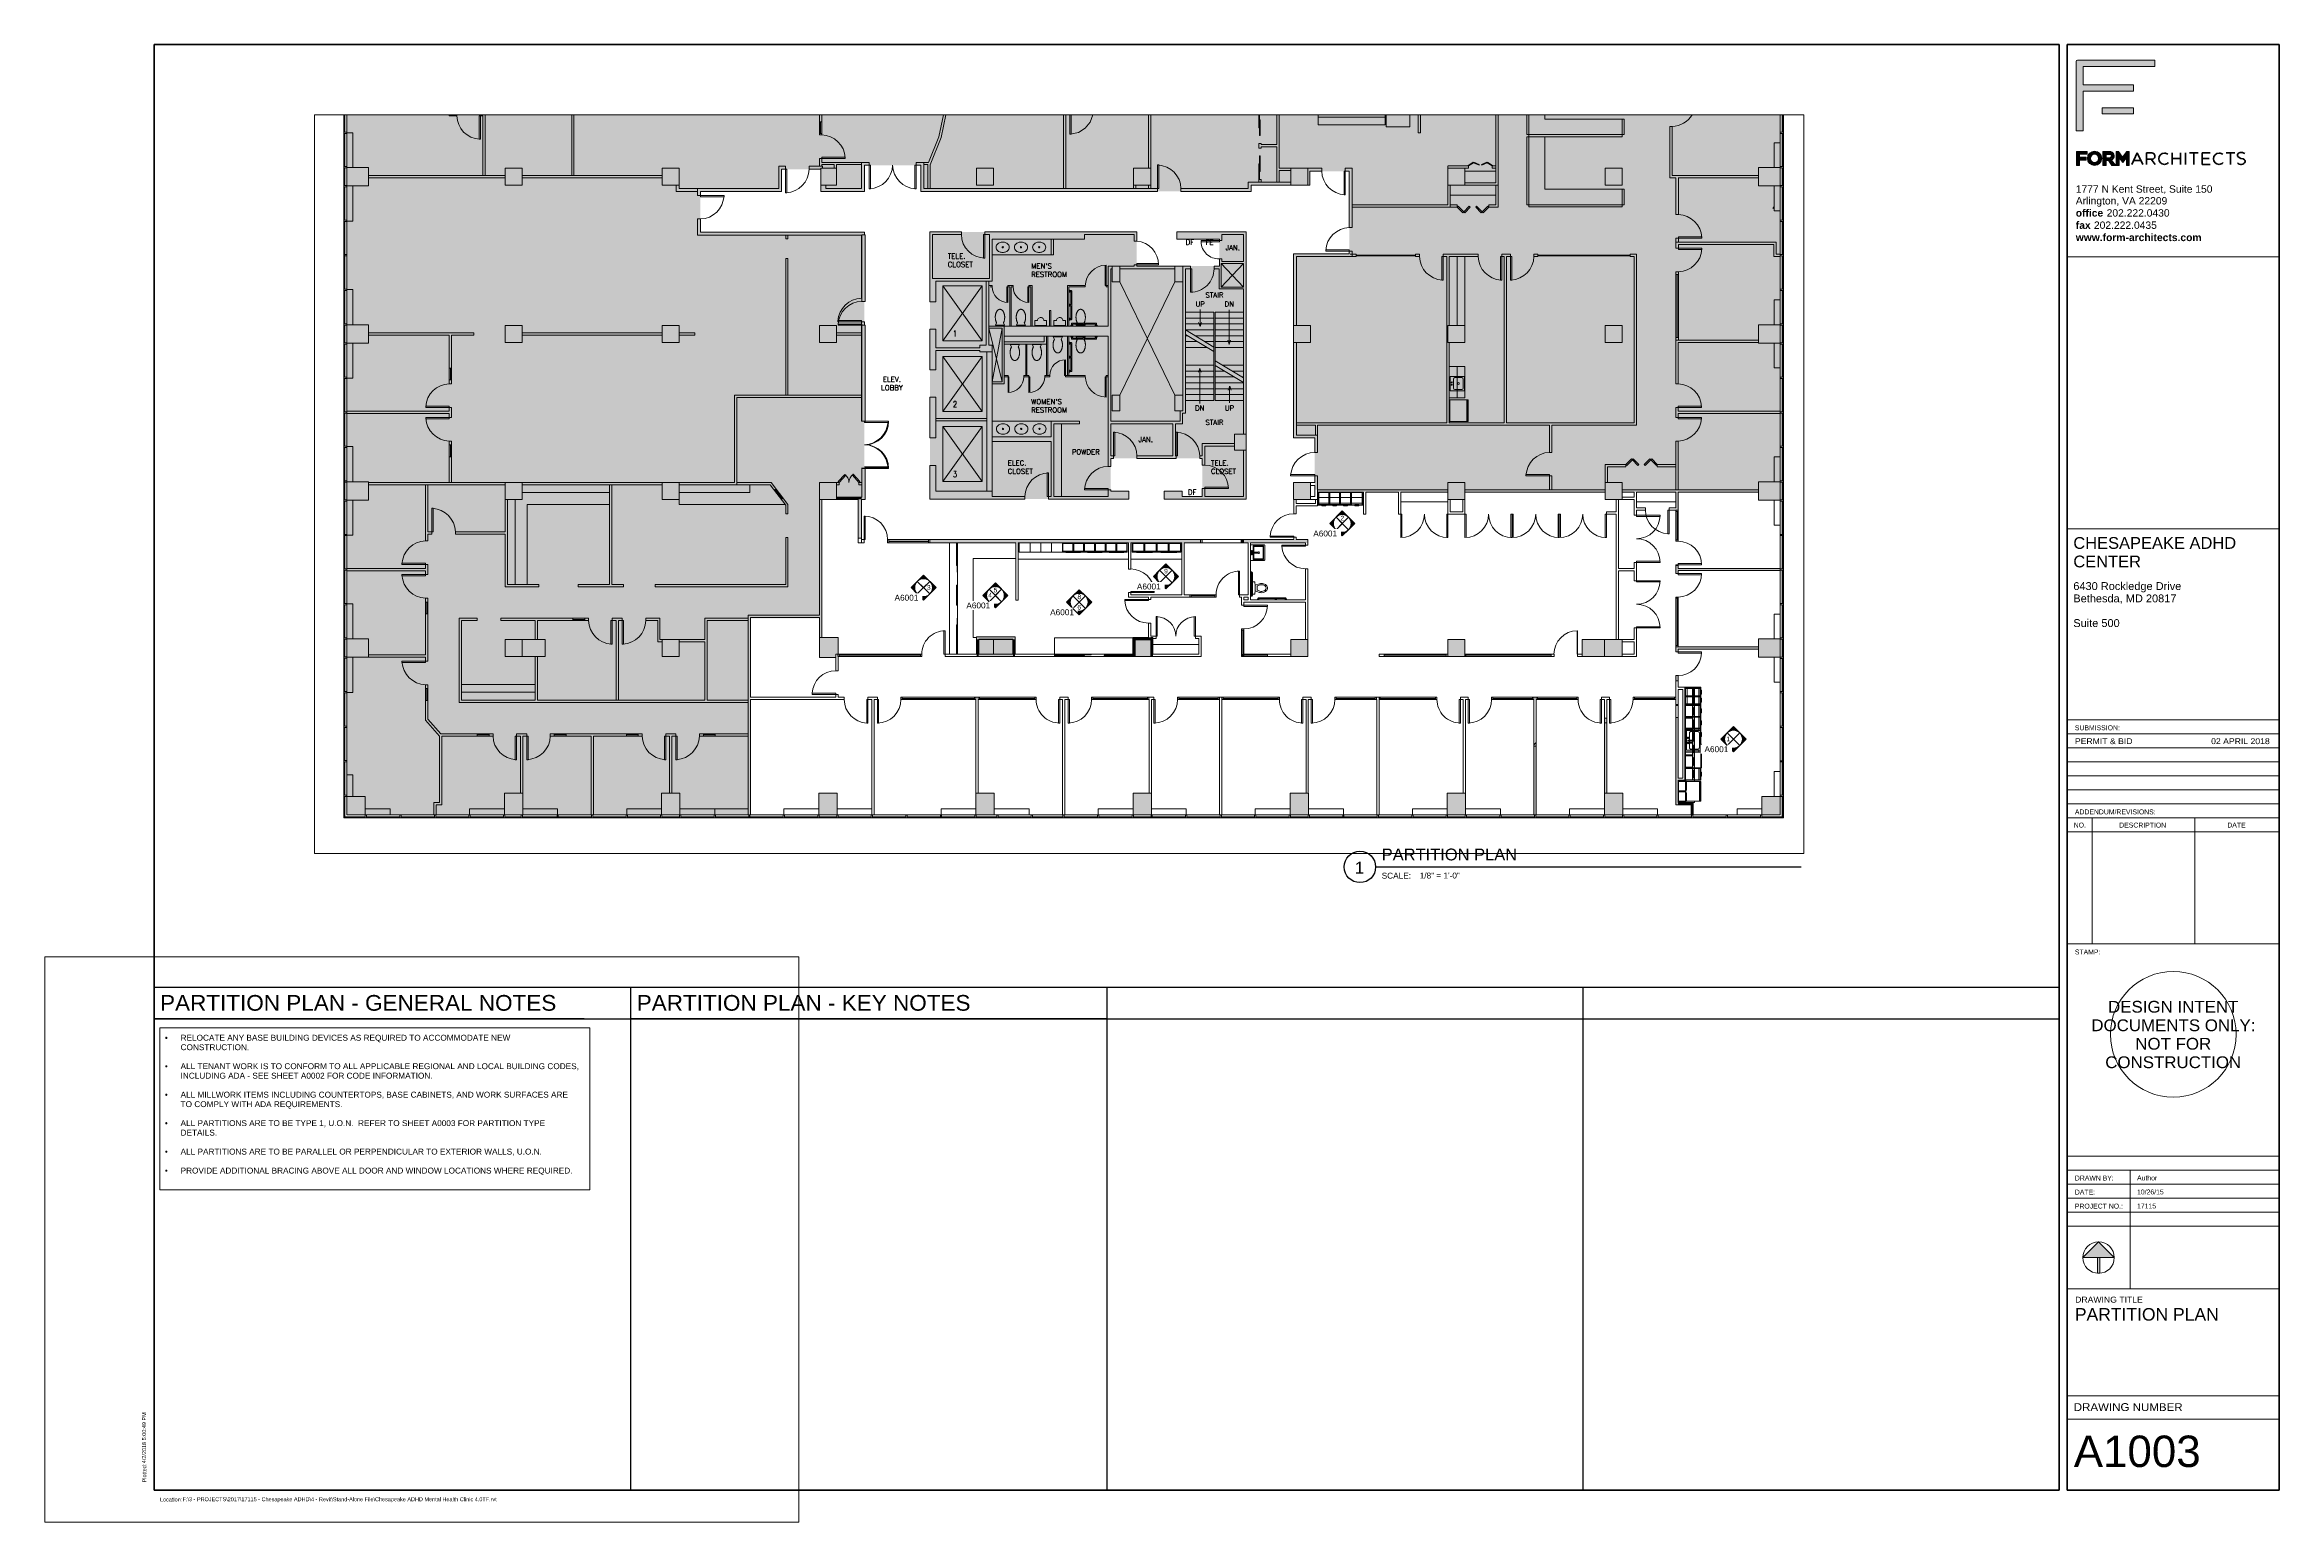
# Paper-space layout 'Layout1' of a CAD drawing. Header units: inches. Extents: x 0 to 35.6, y 0 to 23.5.
# The model-space entities are those that its viewports show. They can reach past a viewport. Long polylines and large blocks are cut down to what shows.
import ezdxf

# ---------------------------------------------------------------- set-up
doc = ezdxf.new("R2010")
doc.units = ezdxf.units.IN
doc.header["$MEASUREMENT"] = 0
for name, pattern in [('Center', [1.25, 0.25, -0.1875, 0.625, -0.1875]), ('Dash', [0.25, 0.125, -0.125]), ('Overhead', [0.15625, 0.09375, -0.0625])]:
    doc.linetypes.add(name, pattern=pattern)
for name, color, linetype, lineweight in [('A-ANNO-NOTE', 131, 'Continuous', 20), ('A-DETL-GENF', 92, 'Continuous', 9), ('A-DETL-MBND', 5, 'Continuous', 9), ('A-DETL-THIN', 151, 'Continuous', 9), ('A-DOOR', 31, 'Continuous', 9), ('A-DOOR-FRAM', 31, 'Continuous', 9), ('A-DOOR-GLAZ', 31, 'Continuous', 9), ('A-GLAZ', 151, 'Continuous', 9), ('A-GLAZ-EXST', 7, 'Continuous', 9), ('A-WALL', 113, 'Continuous', 50), ('A-WALL-PATT', 111, 'Continuous', 13), ('Bb-col', 7, 'Continuous', 9), ('Bb-cor', 7, 'Continuous', 9), ('Bb-dmiz', 7, 'Continuous', 9), ('Bb-drs', 7, 'Continuous', 9), ('BB-Fill', 7, 'Continuous', 9), ('Bb-fix', 7, 'Continuous', 9), ('BB-Wall', 7, 'Continuous', 9), ('CAD background - for revit_dwg', 8, 'Continuous', 9), ('G-ANNO-SYMB', 111, 'Continuous', 9), ('G-ANNO-TEXT', 231, 'Continuous', 9), ('G-ANNO-TTLB', 6, 'Continuous', 9), ('G-ANNO-TTLB-MEDM', 33, 'Continuous', 20), ('G-ANNO-TTLB-THIN', 151, 'Continuous', 9), ('G-ANNO-TTLB-WIDE', 214, 'Continuous', 50), ('I-ANNO-TEXT-EXST', 7, 'Continuous', 9), ('I-WALL', 2, 'Continuous', 13), ('Mullion', 7, 'Continuous', 9), ('P-SANR-FIXT', 6, 'Continuous', 9), ('Q-CASE', 31, 'Continuous', 9), ('Q-CASE-HDLN', 31, 'Continuous', 9), ('Q-SPCQ', 91, 'Continuous', 9), ('Q-SPCQ-HDLN', 91, 'Continuous', 9)]:
    doc.layers.add(name, color=color, linetype=linetype, lineweight=lineweight)
doc.layers.add('G-ANNO-NPLT', color=191, linetype='Continuous', plot=False)
doc.styles.add('Arial', font='arial.ttf', dxfattribs={"height": 0.09375})
doc.styles.add('Arial_1', font='arial.ttf', dxfattribs={"height": 9})
doc.styles.add('Arial_10', font='arial.ttf', dxfattribs={"height": 0.199219})
doc.styles.add('Arial_11', font='arial.ttf', dxfattribs={"height": 0.1875})
doc.styles.add('Arial_12', font='arial.ttf', dxfattribs={"height": 0.125})
doc.styles.add('Arial_13', font='arial.ttf', dxfattribs={"width": 1.025, "height": 0.25})
doc.styles.add('Arial_2', font='arial.ttf', dxfattribs={"height": 7.125})
doc.styles.add('Arial_3', font='arial.ttf', dxfattribs={"height": 0.078125})
doc.styles.add('Arial_4', font='arial.ttf', dxfattribs={"width": 1.05, "height": 0.09375})
doc.styles.add('Arial_5', font='arial.ttf', dxfattribs={"width": 1.025, "height": 0.1875})
doc.styles.add('Arial_6', font='arial.ttf', dxfattribs={"width": 1.05, "height": 0.125})
doc.styles.add('Arial_7', font='arial.ttf', dxfattribs={"height": 0.0625})
doc.styles.add('Arial_8', font='arial.ttf', dxfattribs={"height": 0.117188})
doc.styles.add('Arial_9', font='arial.ttf', dxfattribs={"height": 0.5})
doc.styles.add('Arial_B', font='arialbd.ttf', dxfattribs={"height": 0.117188})
doc.styles.add('ROMANS', font='romans__.ttf', dxfattribs={"height": 7.771445})
doc.styles.add('ROMANS_1', font='romans__.ttf', dxfattribs={"width": 0.85, "height": 9})
doc.styles.add('ROMANS_2', font='romans__.ttf', dxfattribs={"height": 6})

# ---------------------------------------------------------------- blocks, each defined once
blk = doc.blocks.new('FORM D 24 x 36 - Typical Sheet-1508529-PARTITION PLAN')
at = {"layer": 'A-ANNO-NOTE', "lineweight": 9}
h = blk.add_hatch(color=256, dxfattribs=at)
h.paths.add_polyline_path([(33.235, 22.412), (32.735, 22.412), (32.735, 22.511), (33.235, 22.511)], flags=0)
edge = h.paths.add_edge_path(flags=0)
edge.add_line((33.57, 23.268), (33.57, 23.167))
edge.add_line((33.57, 23.167), (32.43, 23.167))
edge.add_line((32.43, 23.167), (32.43, 22.874))
edge.add_line((32.43, 22.874), (33.235, 22.874))
edge.add_line((33.235, 22.874), (33.235, 22.775))
edge.add_line((33.235, 22.775), (32.43, 22.775))
edge.add_line((32.43, 22.775), (32.43, 22.14))
edge.add_line((32.43, 22.14), (32.32, 22.14))
edge.add_line((32.32, 22.14), (32.32, 23.244))
edge.add_arc((32.344, 23.244), 0.0239, 90, 180, ccw=False)
edge.add_line((32.344, 23.268), (33.57, 23.268))
for points in [[(32.375, 21.678), (32.375, 21.592), (32.327, 21.592), (32.327, 21.814), (32.494, 21.814), (32.494, 21.771), (32.375, 21.771), (32.375, 21.721), (32.481, 21.721), (32.481, 21.678)], [(33.06, 21.721), (33.127, 21.813), (33.166, 21.813), (33.166, 21.592), (33.121, 21.592), (33.121, 21.714), (33.061, 21.641), (33.002, 21.714), (33.002, 21.592), (32.957, 21.592), (32.957, 21.813), (32.995, 21.813)]]:
    blk.add_hatch(color=256, dxfattribs=at).paths.add_polyline_path(points, flags=0)
h = blk.add_hatch(color=256, dxfattribs=at)
edge = h.paths.add_edge_path(flags=0)
edge.add_arc((32.613, 21.704), 0.0705, 180, 360)
edge.add_arc((32.613, 21.704), 0.0705, 0, 180)
edge = h.paths.add_edge_path(flags=0)
edge.add_arc((32.613, 21.704), 0.114, 0, 180)
edge.add_arc((32.613, 21.704), 0.114, 180, 360)
h = blk.add_hatch(color=256, dxfattribs=at)
edge = h.paths.add_edge_path(flags=0)
edge.add_arc((32.854, 21.74), 0.0259, 270, 450)
edge.add_line((32.854, 21.766), (32.795, 21.766))
edge.add_line((32.795, 21.766), (32.795, 21.714))
edge.add_line((32.795, 21.714), (32.854, 21.714))
edge = h.paths.add_edge_path(flags=0)
edge.add_arc((32.852, 21.742), 0.0742, -63.8252, 74.0243, ccw=False)
edge.add_line((32.884, 21.675), (32.951, 21.592))
edge.add_line((32.951, 21.592), (32.889, 21.592))
edge.add_line((32.889, 21.592), (32.835, 21.67))
edge.add_line((32.835, 21.67), (32.795, 21.67))
edge.add_line((32.795, 21.67), (32.795, 21.592))
edge.add_line((32.795, 21.592), (32.746, 21.592))
edge.add_line((32.746, 21.592), (32.746, 21.813))
edge.add_line((32.746, 21.813), (32.872, 21.813))
at = {"layer": 'G-ANNO-TTLB'}
h = blk.add_hatch(color=256, dxfattribs=at)
edge = h.paths.add_edge_path(flags=0)
edge.add_line((32.677, 4.463), (32.927, 4.213))
edge.add_line((32.927, 4.213), (32.697, 4.213))
edge.add_line((32.697, 4.213), (32.697, 3.964))
edge.add_arc((32.677, 4.213), 0.25, 265.5358, 274.4642, ccw=False)
edge.add_line((32.658, 3.964), (32.658, 4.213))
edge.add_line((32.658, 4.213), (32.427, 4.213))
edge.add_line((32.427, 4.213), (32.677, 4.463))
at = {"layer": 'A-ANNO-NOTE'}
for p, q in [((32.427, 4.213), (32.677, 4.463)), ((32.677, 4.463), (32.427, 4.213)), ((32.927, 4.213), (32.677, 4.463)), ((32.927, 4.213), (32.677, 4.463)), ((32.927, 4.213), (32.427, 4.213)), ((32.427, 4.213), (32.658, 4.213)), ((32.658, 4.213), (32.658, 3.964)), ((32.658, 4.213), (32.658, 3.964)), ((32.697, 4.213), (32.697, 3.964)), ((32.697, 3.964), (32.697, 4.213)), ((32.697, 4.213), (32.927, 4.213))]:
    blk.add_line(p, q, dxfattribs=at)
blk.add_circle((32.677, 4.213), 0.25, dxfattribs=at)
blk.add_arc((32.677, 4.213), 0.25, 265.5358, 274.4642, dxfattribs=at)
blk.add_arc((32.677, 4.213), 0.25, 265.5358, 274.4642, dxfattribs=at)
at = {"layer": 'G-ANNO-TTLB'}
for p, q in [((32.32, 23.244), (32.32, 22.14)), ((33.57, 23.268), (32.344, 23.268)), ((32.43, 22.874), (32.43, 23.167)), ((32.43, 23.167), (33.57, 23.167)), ((33.57, 23.167), (33.57, 23.268)), ((33.235, 22.874), (32.43, 22.874)), ((32.43, 22.14), (32.43, 22.775)), ((32.43, 22.775), (33.235, 22.775)), ((33.235, 22.775), (33.235, 22.874)), ((33.235, 22.511), (32.735, 22.511)), ((32.735, 22.511), (32.735, 22.412)), ((32.735, 22.412), (33.235, 22.412)), ((33.235, 22.412), (33.235, 22.511)), ((32.32, 22.14), (32.43, 22.14)), ((32.494, 21.814), (32.327, 21.814)), ((32.327, 21.814), (32.327, 21.592)), ((32.375, 21.721), (32.375, 21.771)), ((32.375, 21.771), (32.494, 21.771)), ((32.481, 21.721), (32.375, 21.721)), ((32.481, 21.678), (32.481, 21.721)), ((32.494, 21.771), (32.494, 21.814)), ((32.872, 21.813), (32.746, 21.813)), ((32.746, 21.813), (32.746, 21.592)), ((32.795, 21.714), (32.795, 21.766)), ((32.795, 21.766), (32.854, 21.766)), ((32.854, 21.714), (32.795, 21.714)), ((32.995, 21.813), (32.957, 21.813)), ((32.957, 21.813), (32.957, 21.592)), ((33.06, 21.721), (32.995, 21.813)), ((33.002, 21.592), (33.002, 21.714)), ((33.002, 21.714), (33.061, 21.641)), ((33.127, 21.813), (33.06, 21.721)), ((33.061, 21.641), (33.121, 21.714)), ((33.121, 21.714), (33.121, 21.592)), ((33.166, 21.813), (33.127, 21.813)), ((33.166, 21.592), (33.166, 21.813)), ((32.327, 21.592), (32.375, 21.592)), ((32.375, 21.678), (32.481, 21.678)), ((32.375, 21.592), (32.375, 21.678)), ((32.746, 21.592), (32.795, 21.592)), ((32.795, 21.592), (32.795, 21.67)), ((32.795, 21.67), (32.835, 21.67)), ((32.835, 21.67), (32.889, 21.592)), ((32.951, 21.592), (32.884, 21.675)), ((32.889, 21.592), (32.951, 21.592)), ((32.957, 21.592), (33.002, 21.592)), ((33.121, 21.592), (33.166, 21.592))]:
    blk.add_line(p, q, dxfattribs=at)
at = {"layer": 'G-ANNO-TTLB', "lineweight": 70}
for p, q in [((33.289, 21.79), (33.204, 21.608)), ((33.289, 21.79), (33.38, 21.609)), ((33.44, 21.79), (33.524, 21.79)), ((33.44, 21.609), (33.44, 21.79)), ((33.44, 21.69), (33.516, 21.69)), ((33.516, 21.69), (33.575, 21.609)), ((33.849, 21.79), (33.849, 21.609)), ((33.849, 21.705), (33.982, 21.705)), ((33.982, 21.79), (33.982, 21.609)), ((34.061, 21.79), (34.061, 21.609)), ((34.263, 21.79), (34.124, 21.79)), ((34.193, 21.79), (34.193, 21.609)), ((34.326, 21.79), (34.45, 21.79)), ((34.326, 21.79), (34.326, 21.609)), ((34.326, 21.705), (34.438, 21.705)), ((34.845, 21.79), (34.706, 21.79)), ((34.775, 21.79), (34.775, 21.609)), ((33.35, 21.668), (33.232, 21.668)), ((34.326, 21.609), (34.45, 21.609))]:
    blk.add_line(p, q, dxfattribs=at)
at = {"layer": 'G-ANNO-TTLB', "lineweight": 30}
for p, q in [((1.74, 8.514), (32.052, 8.514)), ((9.318, 8.514), (9.318, 0.514)), ((16.896, 8.514), (16.896, 0.514)), ((24.474, 8.514), (24.474, 0.514)), ((1.74, 8.014), (32.052, 8.014)), ((24.474, 0.514), (32.052, 0.514))]:
    blk.add_line(p, q, dxfattribs=at)
at = {"layer": 'G-ANNO-TTLB'}
for centre, radius, start, end in [((32.344, 23.244), 0.0239, 90, 180), ((32.613, 21.704), 0.114, 0, 180), ((32.613, 21.704), 0.114, 180, 0), ((32.613, 21.704), 0.0705, 0, 180), ((32.613, 21.704), 0.0705, 180, 0), ((32.854, 21.74), 0.0259, 270, 90), ((32.852, 21.742), 0.0742, 296.1748, 74.0243)]:
    blk.add_arc(centre, radius, start, end, dxfattribs=at)
at = {"layer": 'G-ANNO-TTLB', "lineweight": 70}
for centre, radius, start, end in [((33.524, 21.74), 0.0501, 261.4304, 90), ((33.724, 21.699), 0.0905, 90, 270), ((33.724, 21.699), 0.0905, 51.4628, 90), ((34.596, 21.699), 0.0905, 90, 270), ((34.596, 21.699), 0.0905, 51.4628, 90), ((34.948, 21.703), 0.0959, 55.5053, 88.7721), ((33.724, 21.691), 0.0819, 270, 318), ((34.596, 21.691), 0.0819, 270, 318), ((34.952, 21.703), 0.0959, 226.4492, 268.7721)]:
    blk.add_arc(centre, radius, start, end, dxfattribs=at)
for points in [[(34.95, 21.799), (34.897, 21.805), (34.844, 21.738), (34.942, 21.705)], [(34.95, 21.607), (35.007, 21.61), (35.05, 21.69), (34.942, 21.705)]]:
    blk.add_open_spline(points, degree=3, dxfattribs=at)
at = {"layer": 'G-ANNO-TTLB-MEDM'}
for p, q in [((32.177, 20.139), (35.552, 20.139)), ((32.177, 15.81), (35.552, 15.81)), ((32.177, 12.769), (35.552, 12.769)), ((32.177, 12.547), (35.552, 12.547)), ((32.177, 12.324), (35.552, 12.324)), ((32.177, 12.101), (35.552, 12.101)), ((32.177, 11.878), (35.552, 11.878)), ((32.177, 11.655), (35.552, 11.655)), ((32.177, 11.432), (35.552, 11.432)), ((32.177, 11.209), (35.552, 11.209)), ((32.177, 10.986), (35.552, 10.986)), ((35.552, 9.203), (32.177, 9.203)), ((35.552, 2.014), (32.177, 2.014)), ((35.552, 1.639), (32.177, 1.639))]:
    blk.add_line(p, q, dxfattribs=at)
at = {"layer": 'G-ANNO-TTLB-THIN'}
for p, q in [((32.576, 9.203), (32.576, 11.209)), ((34.206, 9.203), (34.206, 11.209)), ((32.177, 5.828), (35.552, 5.828)), ((32.177, 5.605), (35.552, 5.605)), ((32.177, 5.382), (35.552, 5.382)), ((33.177, 5.605), (33.177, 3.713)), ((32.177, 5.159), (35.552, 5.159)), ((32.177, 4.936), (35.552, 4.936)), ((32.177, 4.713), (35.552, 4.713)), ((32.177, 3.713), (35.552, 3.713))]:
    blk.add_line(p, q, dxfattribs=at)
blk.add_circle((33.865, 7.765), 1, dxfattribs=at)
at = {"layer": 'G-ANNO-TTLB-WIDE'}
for p, q in [((32.052, 23.514), (1.74, 23.514)), ((1.74, 23.514), (1.74, 0.514)), ((32.052, 0.514), (32.052, 23.514)), ((32.177, 23.514), (32.177, 0.514)), ((32.177, 23.514), (35.552, 23.514)), ((35.552, 23.514), (35.552, 0.514)), ((1.74, 0.514), (32.052, 0.514)), ((32.177, 0.514), (35.552, 0.514))]:
    blk.add_line(p, q, dxfattribs=at)
blk.add_circle((32.613, 21.704), 0.0705, dxfattribs=at)
at = {"layer": 'G-ANNO-TTLB', "attachment_point": 1}
for s, insert, char_height, width, style in [('Arlington, VA 22209', (32.314, 21.088), 0.11719, 1.81169, 'Arial_8'), ('1777 N Kent Street, Suite 150', (32.314, 21.275), 0.11719, 2.70806, 'Arial_8'), ('fax ', (32.314, 20.7), 0.1172, 0.35034, 'Arial_B'), ('office', (32.314, 20.895), 0.1172, 0.53972, 'Arial_B'), ('202.222.0435', (32.603, 20.7), 0.11719, 1.24988, 'Arial_8'), (' 202.222.0430', (32.76, 20.895), 0.11719, 1.30669, 'Arial_8'), ('www.form-architects.com', (32.314, 20.505), 0.11719, 2.48712, 'Arial_B'), ('SUBMISSION:', (32.3, 12.682), 0.07812, 0.89006, 'Arial_3'), ('NO.', (32.282, 11.134), 0.0781, 0.23988, 'Arial_3'), ('ADDENDUM/REVISIONS:', (32.3, 11.344), 0.07812, 1.60022, 'Arial_3'), ('DESCRIPTION', (33.006, 11.134), 0.07812, 0.92794, 'Arial_3'), ('DATE', (34.725, 11.134), 0.0781, 0.36297, 'Arial_3'), ('STAMP:', (32.3, 9.115), 0.0781, 0.505, 'Arial_3'), ('DESIGN INTENT', (32.828, 8.298), 0.1875, 2.52342, 'Arial_5'), ('DOCUMENTS ONLY:', (32.562, 8.003), 0.1875, 3.17045, 'Arial_5'), ('NOT FOR', (33.261, 7.709), 0.1875, 1.47523, 'Arial_5'), ('CONSTRUCTION', (32.783, 7.415), 0.1875, 2.63665, 'Arial_5'), ('DRAWN BY:', (32.3, 5.517), 0.0781, 0.77328, 'Arial_3'), ('DATE:', (32.3, 5.294), 0.0781, 0.40084, 'Arial_3'), ('PROJECT NO.:', (32.3, 5.071), 0.07812, 0.95003, 'Arial_3'), ('DRAWING TITLE', (32.304, 3.59), 0.09375, 1.32231, 'Arial_4'), ('DRAWING NUMBER', (32.282, 1.896), 0.125, 2.10112, 'Arial_6'), ('Location:', (1.834, 0.394), 0.0625, 0.43241, 'Arial_7')]:
    blk.add_mtext(s, dxfattribs=dict(at, insert=insert, char_height=char_height, width=width, style=style))
at = {"layer": 'G-ANNO-TTLB', "insert": (1.554, 0.636), "char_height": 0.0625, "width": 0.36297, "attachment_point": 1, "rotation": 90, "style": 'Arial_7'}
blk.add_mtext('Plotted:', dxfattribs=at)
blk = doc.blocks.new('Viewport - Default-43798-PARTITION PLAN')
at = {"layer": 'G-ANNO-TTLB', "lineweight": 30}
blk.add_circle((-0.25, 0), 0.25, dxfattribs=at)
at = {"layer": 'G-ANNO-TTLB', "insert": (0.097, -0.092), "char_height": 0.0937, "width": 0.57128, "attachment_point": 1, "style": 'Arial'}
blk.add_mtext('SCALE:', dxfattribs=at)
blk = doc.blocks.new('Double-Flush - 72_ x 84_-1575726-New Construction - Partition Plan')
at = {"layer": 'A-DOOR', "color": 250, "lineweight": 20}
for p, q in [((-36, 38.438), (-34.25, 38.438)), ((-36, 2.438), (-36, 38.438)), ((-34.25, 2.438), (-34.25, 38.438)), ((36, 2.438), (36, 38.438)), ((34.25, 2.438), (34.25, 38.395)), ((-36, 2.438), (-34.25, 2.438)), ((36, 2.438), (34.25, 2.438))]:
    blk.add_line(p, q, dxfattribs=at)
at = {"layer": 'A-DOOR'}
for centre, start, end in [((-36, 2.438), 0, 90), ((36, 2.438), 90, 180)]:
    blk.add_arc(centre, 36, start, end, dxfattribs=at)
blk = doc.blocks.new('Single-Flush - 36_ x 96_-1571965-New Construction - Partition Plan')
at = {"layer": 'A-DOOR', "color": 250, "lineweight": 20}
for p, q in [((16.25, -2.437), (16.25, -38.462)), ((18, -2.437), (16.25, -2.437)), ((18, -2.437), (18, -38.462)), ((18, -38.462), (16.25, -38.462))]:
    blk.add_line(p, q, dxfattribs=at)
at = {"layer": 'A-DOOR'}
blk.add_arc((18, -2.437), 36.067, 180, 267.2188, dxfattribs=at)
blk = doc.blocks.new('Single-Flush - 36_ x 96_-1570086-New Construction - Partition Plan')
at = {"layer": 'A-DOOR', "color": 250, "lineweight": 20}
for p, q in [((16.25, -1.75), (16.25, -37.774)), ((18, -1.75), (16.25, -1.75)), ((18, -1.75), (18, -37.774)), ((18, -37.774), (16.25, -37.774))]:
    blk.add_line(p, q, dxfattribs=at)
at = {"layer": 'A-DOOR'}
blk.add_arc((18, -1.75), 36.067, 180, 267.2188, dxfattribs=at)
blk = doc.blocks.new('Single-Flush - With Sidelight - 36_ x 96_-1747744-New Construction - Partition Plan')
at = {"layer": 'A-DOOR', "color": 250, "lineweight": 20}
for p, q in [((-16, -1.75), (-18, -1.75)), ((-18, -1.75), (-18, -37.75)), ((-16, -37.75), (-16, -1.75)), ((-16, -37.75), (-18, -37.75))]:
    blk.add_line(p, q, dxfattribs=at)
at = {"layer": 'A-DOOR'}
blk.add_arc((-18, -1.75), 36, 270, 0, dxfattribs=at)
at = {"layer": 'A-DOOR-FRAM', "color": 250, "lineweight": 20}
blk.add_line((132.265, 1.75), (132.265, -1.75), dxfattribs=at)
at = {"layer": 'A-GLAZ', "color": 250, "lineweight": 20}
for p, q in [((20, -0.75), (20, -0.25)), ((20, -0.25), (130.265, -0.25)), ((130.265, -0.25), (130.265, -0.75)), ((130.265, -0.75), (20, -0.75))]:
    blk.add_line(p, q, dxfattribs=at)
blk = doc.blocks.new('Single-Flush - With Sidelight - 36_ x 96_-1747842-New Construction - Partition Plan')
at = {"layer": 'A-DOOR', "color": 250, "lineweight": 20}
for p, q in [((-16, 37.75), (-18, 37.75)), ((-18, 1.75), (-18, 37.75)), ((-16, 37.75), (-16, 1.75)), ((-16, 1.75), (-18, 1.75))]:
    blk.add_line(p, q, dxfattribs=at)
at = {"layer": 'A-DOOR'}
blk.add_arc((-18, 1.75), 36, 360, 90, dxfattribs=at)
at = {"layer": 'A-DOOR-FRAM', "color": 250, "lineweight": 20}
blk.add_line((106.388, -1.75), (106.388, 1.75), dxfattribs=at)
at = {"layer": 'A-GLAZ', "color": 250, "lineweight": 20}
for p, q in [((104.388, 0.75), (20, 0.75)), ((20, 0.75), (20, 0.25)), ((104.388, 0.25), (104.388, 0.75)), ((20, 0.25), (104.388, 0.25))]:
    blk.add_line(p, q, dxfattribs=at)
blk = doc.blocks.new('Single-Flush - With Sidelight - 36_ x 96_-1747933-New Construction - Partition Plan')
at = {"layer": 'A-DOOR', "color": 250, "lineweight": 20}
for p, q in [((-16, -1.75), (-18, -1.75)), ((-18, -1.75), (-18, -37.75)), ((-16, -37.75), (-16, -1.75)), ((-16, -37.75), (-18, -37.75))]:
    blk.add_line(p, q, dxfattribs=at)
at = {"layer": 'A-DOOR'}
blk.add_arc((-18, -1.75), 36, 270, 0, dxfattribs=at)
at = {"layer": 'A-DOOR-FRAM', "color": 250, "lineweight": 20}
blk.add_line((105.479, 1.75), (105.479, -1.75), dxfattribs=at)
at = {"layer": 'A-GLAZ', "color": 250, "lineweight": 20}
for p, q in [((20, -0.75), (20, -0.25)), ((20, -0.25), (103.479, -0.25)), ((103.479, -0.25), (103.479, -0.75)), ((103.479, -0.75), (20, -0.75))]:
    blk.add_line(p, q, dxfattribs=at)
blk = doc.blocks.new('Single-Flush - With Sidelight - 36_ x 96_-1747986-New Construction - Partition Plan')
at = {"layer": 'A-DOOR', "color": 250, "lineweight": 20}
for p, q in [((-16, -1.75), (-18, -1.75)), ((-18, -1.75), (-18, -37.75)), ((-16, -37.75), (-16, -1.75)), ((-16, -37.75), (-18, -37.75))]:
    blk.add_line(p, q, dxfattribs=at)
at = {"layer": 'A-DOOR'}
blk.add_arc((-18, -1.75), 36, 270, 0, dxfattribs=at)
at = {"layer": 'A-DOOR-FRAM', "color": 250, "lineweight": 20}
blk.add_line((82.065, 1.75), (82.065, -1.75), dxfattribs=at)
at = {"layer": 'A-GLAZ', "color": 250, "lineweight": 20}
for p, q in [((20, -0.75), (20, -0.25)), ((20, -0.25), (80.065, -0.25)), ((80.065, -0.25), (80.065, -0.75)), ((80.065, -0.75), (20, -0.75))]:
    blk.add_line(p, q, dxfattribs=at)
blk = doc.blocks.new('Single-Flush - With Sidelight - 36_ x 96_-1748048-New Construction - Partition Plan')
at = {"layer": 'A-DOOR', "color": 250, "lineweight": 20}
for p, q in [((-16, 37.75), (-18, 37.75)), ((-18, 1.75), (-18, 37.75)), ((-16, 37.75), (-16, 1.75)), ((-16, 1.75), (-18, 1.75))]:
    blk.add_line(p, q, dxfattribs=at)
at = {"layer": 'A-DOOR'}
blk.add_arc((-18, 1.75), 36, 360, 90, dxfattribs=at)
at = {"layer": 'A-DOOR-FRAM', "color": 250, "lineweight": 20}
blk.add_line((105.739, -1.75), (105.739, 1.75), dxfattribs=at)
at = {"layer": 'A-GLAZ', "color": 250, "lineweight": 20}
for p, q in [((103.739, 0.75), (20, 0.75)), ((20, 0.75), (20, 0.25)), ((103.739, 0.25), (103.739, 0.75)), ((20, 0.25), (103.739, 0.25))]:
    blk.add_line(p, q, dxfattribs=at)
blk = doc.blocks.new('Single-Flush - With Sidelight - 36_ x 96_-1748161-New Construction - Partition Plan')
at = {"layer": 'A-DOOR', "color": 250, "lineweight": 20}
for p, q in [((-16, 37.75), (-18, 37.75)), ((-18, 1.75), (-18, 37.75)), ((-16, 37.75), (-16, 1.75)), ((-16, 1.75), (-18, 1.75))]:
    blk.add_line(p, q, dxfattribs=at)
at = {"layer": 'A-DOOR'}
blk.add_arc((-18, 1.75), 36, 360, 90, dxfattribs=at)
at = {"layer": 'A-DOOR-FRAM', "color": 250, "lineweight": 20}
blk.add_line((106.503, -1.75), (106.503, 1.75), dxfattribs=at)
at = {"layer": 'A-GLAZ', "color": 250, "lineweight": 20}
for p, q in [((104.503, 0.75), (20, 0.75)), ((20, 0.75), (20, 0.25)), ((104.503, 0.25), (104.503, 0.75)), ((20, 0.25), (104.503, 0.25))]:
    blk.add_line(p, q, dxfattribs=at)
blk = doc.blocks.new('Single-Flush - With Sidelight - 36_ x 96_-1748606-New Construction - Partition Plan')
at = {"layer": 'A-DOOR', "color": 250, "lineweight": 20}
for p, q in [((-16, 37.75), (-18, 37.75)), ((-18, 1.75), (-18, 37.75)), ((-16, 37.75), (-16, 1.75)), ((-16, 1.75), (-18, 1.75))]:
    blk.add_line(p, q, dxfattribs=at)
at = {"layer": 'A-DOOR'}
blk.add_arc((-18, 1.75), 36, 360, 90, dxfattribs=at)
at = {"layer": 'A-DOOR-FRAM', "color": 250, "lineweight": 20}
blk.add_line((58.914, -1.75), (58.914, 1.75), dxfattribs=at)
at = {"layer": 'A-GLAZ', "color": 250, "lineweight": 20}
for p, q in [((56.914, 0.75), (20, 0.75)), ((20, 0.75), (20, 0.25)), ((56.914, 0.25), (56.914, 0.75)), ((20, 0.25), (56.914, 0.25))]:
    blk.add_line(p, q, dxfattribs=at)
blk = doc.blocks.new('Single-Flush - With Sidelight - 36_ x 96_-1748242-New Construction - Partition Plan')
at = {"layer": 'A-DOOR', "color": 250, "lineweight": 20}
for p, q in [((-16, -1.75), (-18, -1.75)), ((-18, -1.75), (-18, -37.75)), ((-16, -37.75), (-16, -1.75)), ((-16, -37.75), (-18, -37.75))]:
    blk.add_line(p, q, dxfattribs=at)
at = {"layer": 'A-DOOR'}
blk.add_arc((-18, -1.75), 36, 270, 0, dxfattribs=at)
at = {"layer": 'A-DOOR-FRAM', "color": 250, "lineweight": 20}
blk.add_line((82.452, 1.75), (82.452, -1.75), dxfattribs=at)
at = {"layer": 'A-GLAZ', "color": 250, "lineweight": 20}
for p, q in [((20, -0.75), (20, -0.25)), ((20, -0.25), (80.452, -0.25)), ((80.452, -0.25), (80.452, -0.75)), ((80.452, -0.75), (20, -0.75))]:
    blk.add_line(p, q, dxfattribs=at)
blk = doc.blocks.new('Single-Flush - With Sidelight - 36_ x 96_-1748356-New Construction - Partition Plan')
at = {"layer": 'A-DOOR', "color": 250, "lineweight": 20}
for p, q in [((-16, -1.75), (-18, -1.75)), ((-18, -1.75), (-18, -37.75)), ((-16, -37.75), (-16, -1.75)), ((-16, -37.75), (-18, -37.75))]:
    blk.add_line(p, q, dxfattribs=at)
at = {"layer": 'A-DOOR'}
blk.add_arc((-18, -1.75), 36, 270, 0, dxfattribs=at)
at = {"layer": 'A-DOOR-FRAM', "color": 250, "lineweight": 20}
blk.add_line((83.089, 1.75), (83.089, -1.75), dxfattribs=at)
at = {"layer": 'A-GLAZ', "color": 250, "lineweight": 20}
for p, q in [((20, -0.75), (20, -0.25)), ((20, -0.25), (81.089, -0.25)), ((81.089, -0.25), (81.089, -0.75)), ((81.089, -0.75), (20, -0.75))]:
    blk.add_line(p, q, dxfattribs=at)
blk = doc.blocks.new('Single-Flush - With Sidelight - 36_ x 96_-1748303-New Construction - Partition Plan')
at = {"layer": 'A-DOOR', "color": 250, "lineweight": 20}
for p, q in [((-16, 37.75), (-18, 37.75)), ((-18, 1.75), (-18, 37.75)), ((-16, 37.75), (-16, 1.75)), ((-16, 1.75), (-18, 1.75))]:
    blk.add_line(p, q, dxfattribs=at)
at = {"layer": 'A-DOOR'}
blk.add_arc((-18, 1.75), 36, 360, 90, dxfattribs=at)
at = {"layer": 'A-DOOR-FRAM', "color": 250, "lineweight": 20}
blk.add_line((82.05, -1.75), (82.05, 1.75), dxfattribs=at)
at = {"layer": 'A-GLAZ', "color": 250, "lineweight": 20}
for p, q in [((80.05, 0.75), (20, 0.75)), ((20, 0.75), (20, 0.25)), ((80.05, 0.25), (80.05, 0.75)), ((20, 0.25), (80.05, 0.25))]:
    blk.add_line(p, q, dxfattribs=at)
blk = doc.blocks.new('Counter Top _No Backsplash_1 - Standard Counter Top 2-1779365-New Construction - Partition Plan')
at = {"layer": 'Q-CASE', "lineweight": 13}
for p, q in [((-43.762, 0), (-47.254, 0)), ((-47.262, 0), (-47.262, -14.5)), ((67.706, 0), (67.706, -12)), ((67.706, -12), (67.706, -14.5)), ((-47.262, -14.5), (-47.262, -24)), ((67.706, -14.5), (67.706, -24)), ((-47.262, -24), (67.706, -24))]:
    blk.add_line(p, q, dxfattribs=at)
blk = doc.blocks.new('Upper Cabinet - Standard Upper Cabinet-1757630-New Construction - Partition Plan')
at = {"layer": 'Q-CASE', "lineweight": 13}
for p, q in [((-46.262, 0), (-47.262, 0)), ((-45.512, 0), (-46.262, 0)), ((-45.262, 0), (-45.512, 0)), ((-15.006, 0), (-15.262, 0)), ((-14.256, 0), (-15.006, 0)), ((128.769, 0), (-14.256, 0))]:
    blk.add_line(p, q, dxfattribs=at)
at = {"layer": 'Q-CASE', "linetype": 'Overhead'}
for p, q in [((-47.262, 0), (-47.262, -15)), ((128.769, -15), (128.769, 0)), ((-47.262, -15), (-45.262, -15)), ((-15.262, -15), (128.769, -15))]:
    blk.add_line(p, q, dxfattribs=at)
blk = doc.blocks.new('Counter Top _No Backsplash_ - Standard Counter Top-1791814-New Construction - Partition Plan')
at = {"layer": 'Q-CASE', "lineweight": 13}
for p in [(73.738, 0), (-46.012, -25)]:
    blk.add_line(p, (73.738, -25), dxfattribs=at)
blk = doc.blocks.new('Single-Glass - No Frame - 36_ x 96_-1746736-New Construction - Partition Plan')
at = {"layer": 'A-DOOR', "color": 250, "lineweight": 20}
for p, q in [((17.5, 1.75), (17.5, 37.813)), ((18, 37.813), (17.5, 37.813)), ((18, 1.75), (18, 37.813)), ((18, 1.75), (17.5, 1.75))]:
    blk.add_line(p, q, dxfattribs=at)
at = {"layer": 'A-DOOR'}
blk.add_arc((18, 1.75), 36.067, 90.7943, 180, dxfattribs=at)
blk = doc.blocks.new('Single-Flush - With Sidelight - 36_ x 96_-1748106-New Construction - Partition Plan')
at = {"layer": 'A-DOOR', "color": 250, "lineweight": 20}
for p, q in [((-16, -1.75), (-18, -1.75)), ((-18, -1.75), (-18, -37.75)), ((-16, -37.75), (-16, -1.75)), ((-16, -37.75), (-18, -37.75))]:
    blk.add_line(p, q, dxfattribs=at)
at = {"layer": 'A-DOOR'}
blk.add_arc((-18, -1.75), 36, 270, 0, dxfattribs=at)
at = {"layer": 'A-DOOR-FRAM', "color": 250, "lineweight": 20}
blk.add_line((81.386, 1.75), (81.386, -1.75), dxfattribs=at)
at = {"layer": 'A-GLAZ', "color": 250, "lineweight": 20}
for p, q in [((20, -0.75), (20, -0.25)), ((20, -0.25), (79.386, -0.25)), ((79.386, -0.25), (79.386, -0.75)), ((79.386, -0.75), (20, -0.75))]:
    blk.add_line(p, q, dxfattribs=at)
blk = doc.blocks.new('Single-Flush - With Sidelight - 36_ x 96_-1748717-New Construction - Partition Plan')
at = {"layer": 'A-DOOR', "color": 250, "lineweight": 20}
for p, q in [((-16, -1.75), (-18, -1.75)), ((-18, -1.75), (-18, -37.75)), ((-16, -37.75), (-16, -1.75)), ((-16, -37.75), (-18, -37.75))]:
    blk.add_line(p, q, dxfattribs=at)
at = {"layer": 'A-DOOR'}
blk.add_arc((-18, -1.75), 36, 270, 0, dxfattribs=at)
at = {"layer": 'A-DOOR-FRAM', "color": 250, "lineweight": 20}
blk.add_line((65.282, 1.75), (65.282, -1.75), dxfattribs=at)
at = {"layer": 'A-GLAZ', "color": 250, "lineweight": 20}
for p, q in [((20, -0.75), (20, -0.25)), ((20, -0.25), (63.282, -0.25)), ((63.282, -0.25), (63.282, -0.75)), ((63.282, -0.75), (20, -0.75))]:
    blk.add_line(p, q, dxfattribs=at)
blk = doc.blocks.new('Double-Flush - 72_ x 84_-1651087-New Construction - Partition Plan')
at = {"layer": 'A-DOOR', "color": 250, "lineweight": 20}
for p, q in [((-36, 37.75), (-34.25, 37.75)), ((-36, 1.75), (-36, 37.75)), ((-34.25, 1.75), (-34.25, 37.75)), ((34.25, 1.75), (34.25, 37.707)), ((36, 1.75), (36, 37.75)), ((-36, 1.75), (-34.25, 1.75)), ((36, 1.75), (34.25, 1.75))]:
    blk.add_line(p, q, dxfattribs=at)
at = {"layer": 'A-DOOR'}
for centre, start, end in [((-36, 1.75), 0, 90), ((36, 1.75), 90, 180)]:
    blk.add_arc(centre, 36, start, end, dxfattribs=at)
blk = doc.blocks.new('Single-Flush - 36_ x 96_-1570144-New Construction - Partition Plan')
at = {"layer": 'A-DOOR', "color": 250, "lineweight": 20}
for p, q in [((16.25, 1.75), (16.25, 37.774)), ((18, 37.774), (16.25, 37.774)), ((18, 1.75), (18, 37.774)), ((18, 1.75), (16.25, 1.75))]:
    blk.add_line(p, q, dxfattribs=at)
at = {"layer": 'A-DOOR'}
blk.add_arc((18, 1.75), 36.067, 92.7812, 180, dxfattribs=at)
blk = doc.blocks.new('Counter Top _No Backsplash_ - Standard Counter Top-1781247-New Construction - Partition Plan')
at = {"layer": 'Q-CASE', "lineweight": 13}
blk.add_line((-47.262, 25), (120.988, 25), dxfattribs=at)
blk = doc.blocks.new('Toilet - Floor-Mounted - 2D - ADA-991295-New Construction - Partition Plan')
at = {"layer": 'P-SANR-FIXT', "lineweight": 13}
for p, q in [((-9.5, 0), (-9.5, -1.875)), ((9.5, -1.875), (9.5, 0)), ((-9.5, -3.124), (-9.5, -6.004)), ((9.5, -6.004), (9.5, -3.125)), ((-6.593, -13.861), (-4.317, -7.374)), ((6.571, -13.799), (4.317, -7.374)), ((2.961, -10.562), (-2.961, -10.562)), ((-3.433, -10.896), (-4.705, -14.523)), ((4.684, -14.461), (3.433, -10.896))]:
    blk.add_line(p, q, dxfattribs=at)
for centre, radius, start, end in [((-8.5, -6.004), 1, 180, 263.316), ((8.5, -6.004), 1, 276.684, 360), ((0, 66.528), 74.028, 263.31601, 276.68399), ((-2.961, -11.062), 0.5, 90, 160.6685), ((2.961, -11.062), 0.5, 19.3315, 90), ((2.844, -17.172), 10, 160.6685, 203.3287), ((-2.865, -17.11), 10, 342.1371, 19.3315), ((2.844, -17.172), 8, 160.6685, 203.3287), ((-2.865, -17.11), 8, 342.1371, 19.3315), ((-5.914, -16.127), 11.203, 328.4728, 342.1371), ((-5.914, -16.127), 13.203, 328.2162, 342.1371), ((6.527, -15.583), 12.012, 203.3287, 212.1619), ((6.527, -15.583), 14.012, 203.3287, 212.3538), ((3.983, -16.663), 9.293, 214.879, 221.2014), ((-3.983, -16.663), 9.293, 318.7986, 325.0594), ((3.983, -16.663), 11.293, 214.6359, 221.2014), ((0, -20.149), 4, 221.2014, 318.7986), ((-3.983, -16.663), 11.293, 318.7986, 325.3641), ((0, -20.149), 6, 221.2014, 318.7986)]:
    blk.add_arc(centre, radius, start, end, dxfattribs=at)
blk = doc.blocks.new('Sink-Single - 2D - Default-492951-New Construction - Partition Plan')
at = {"layer": 'P-SANR-FIXT', "lineweight": 13}
for p, q in [((-12, 2.5), (-12, 22.5)), ((12, 22.5), (12, 2.5)), ((-0.76, 12.75), (-0.76, 22.25)), ((-0.76, 22.25), (0.74, 22.25)), ((0.74, 22.25), (0.74, 12.75)), ((-9.5, 19.25), (-0.76, 19.25)), ((0.74, 19.25), (9.5, 19.25)), ((-10.25, 4), (-10.25, 18.5)), ((10.25, 18.5), (10.25, 4)), ((-0.76, 18.375), (-9.375, 18.375)), ((-9.375, 18.375), (-9.375, 4.125)), ((9.375, 18.375), (0.74, 18.375)), ((9.375, 4.125), (9.375, 18.375)), ((0.74, 12.75), (-0.76, 12.75)), ((-9.375, 4.125), (9.375, 4.125)), ((9.5, 3.25), (-9.5, 3.25)), ((11, 1.5), (-11, 1.5))]:
    blk.add_line(p, q, dxfattribs=at)
for centre, radius, start, end in [((-11, 22.5), 1, 90, 180), ((11, 22.5), 1, 0, 90), ((-2.5, 21.25), 0.75, 0, 180), ((2.5, 21.25), 0.75, 0, 180), ((-2.5, 21.25), 0.75, 180, 0), ((2.5, 21.25), 0.75, 180, 0), ((-9.5, 18.5), 0.75, 90, 180), ((9.5, 18.5), 0.75, 0, 90), ((-0.031, 11), 1.245, 0, 180), ((-0.031, 11), 1.245, 180, 0), ((-9.5, 4), 0.75, 180, 270), ((9.5, 4), 0.75, 270, 0), ((-11, 2.5), 1, 180, 270), ((11, 2.5), 1, 270, 360)]:
    blk.add_arc(centre, radius, start, end, dxfattribs=at)
blk = doc.blocks.new('Double-Flush - 60_ x 84_-1573929-New Construction - Partition Plan')
at = {"layer": 'A-DOOR', "color": 250, "lineweight": 20}
for p, q in [((-30, 31.75), (-28.25, 31.75)), ((-30, 1.75), (-30, 31.75)), ((-28.25, 1.75), (-28.25, 31.75)), ((28.25, 1.75), (28.25, 31.699)), ((30, 1.75), (30, 31.75)), ((-30, 1.75), (-28.25, 1.75)), ((30, 1.75), (28.25, 1.75))]:
    blk.add_line(p, q, dxfattribs=at)
at = {"layer": 'A-DOOR'}
for centre, start, end in [((-30, 1.75), 0, 90), ((30, 1.75), 90, 180)]:
    blk.add_arc(centre, 30, start, end, dxfattribs=at)
blk = doc.blocks.new('Counter Top _No Backsplash_ - Standard Counter Top-1780758-New Construction - Partition Plan')
at = {"layer": 'Q-CASE', "lineweight": 13}
blk.add_line((-47.262, 25), (30.863, 25), dxfattribs=at)
blk = doc.blocks.new('Single-Flush - With Sidelight - 36_ x 96_-1745172-New Construction - Partition Plan')
at = {"layer": 'A-DOOR', "color": 250, "lineweight": 20}
for p, q in [((-16, -1.75), (-18, -1.75)), ((-18, -1.75), (-18, -37.75)), ((-16, -37.75), (-16, -1.75)), ((-16, -37.75), (-18, -37.75))]:
    blk.add_line(p, q, dxfattribs=at)
at = {"layer": 'A-DOOR'}
blk.add_arc((-18, -1.75), 36, 270, 0, dxfattribs=at)
at = {"layer": 'A-DOOR-FRAM', "color": 250, "lineweight": 20}
blk.add_line((58, 1.75), (58, -1.75), dxfattribs=at)
at = {"layer": 'A-GLAZ', "color": 250, "lineweight": 20}
for p, q in [((20, -0.75), (20, -0.25)), ((20, -0.25), (56, -0.25)), ((56, -0.25), (56, -0.75)), ((56, -0.75), (20, -0.75))]:
    blk.add_line(p, q, dxfattribs=at)
blk = doc.blocks.new('ADA - toilet_3-piece_grab_bars - 17_ Seat Height-1660370-New Construction - Partition Plan')
at = {"layer": 'Q-SPCQ'}
for p, q in [((33.941, 56.75), (33.191, 56.75)), ((33.191, 54.75), (33.191, 56.75)), ((33.191, 56.375), (32.441, 56.375)), ((32.441, 55.125), (33.191, 55.125)), ((30.816, 54.75), (30.816, 14.75)), ((32.066, 41.364), (32.066, 54.75)), ((33.191, 54.75), (33.941, 54.75)), ((33.941, 41.75), (33.191, 41.75)), ((33.191, 39.75), (33.191, 41.75)), ((33.941, 41.75), (33.941, 39.75)), ((33.191, 41.375), (32.441, 41.375)), ((33.191, 41.375), (32.441, 41.375)), ((32.066, 14.75), (32.066, 40.135)), ((32.441, 40.125), (33.191, 40.125)), ((32.441, 40.125), (33.191, 40.125)), ((33.191, 39.75), (33.941, 39.75)), ((33.941, 14.75), (33.191, 14.75)), ((33.191, 12.75), (33.191, 14.75)), ((33.191, 14.375), (32.441, 14.375)), ((32.441, 13.125), (33.191, 13.125)), ((33.191, 12.75), (33.941, 12.75)), ((26.941, 4.875), (-7.059, 4.875)), ((-7.059, 3.625), (26.941, 3.625)), ((-8.684, 3.25), (-8.684, 2.5)), ((-7.434, 2.5), (-7.434, 3.25)), ((27.316, 3.25), (27.316, 2.5)), ((28.566, 2.5), (28.566, 3.25)), ((-9.059, 2.5), (-9.059, 1.75)), ((-9.059, 2.5), (-7.059, 2.5)), ((-7.059, 1.75), (-7.059, 2.5)), ((26.941, 2.5), (26.941, 1.75)), ((26.941, 2.5), (28.941, 2.5)), ((28.941, 1.75), (28.941, 2.5))]:
    blk.add_line(p, q, dxfattribs=at)
at = {"layer": 'Q-SPCQ', "flags": 128}
for points in [[(32.441, 56.375), (32.376, 56.374), (32.311, 56.37), (32.247, 56.363), (32.182, 56.354), (32.118, 56.343), (32.055, 56.328), (31.992, 56.312), (31.93, 56.293), (31.869, 56.271), (31.808, 56.247), (31.749, 56.22), (31.691, 56.191), (31.634, 56.16), (31.578, 56.127), (31.524, 56.091), (31.471, 56.053), (31.419, 56.014), (31.37, 55.972), (31.322, 55.928), (31.275, 55.882), (31.231, 55.835), (31.189, 55.785), (31.148, 55.734), (31.11, 55.682), (31.074, 55.628), (31.04, 55.573), (31.008, 55.516), (30.978, 55.458), (30.951, 55.399), (30.927, 55.339), (30.904, 55.278), (30.884, 55.216), (30.867, 55.153), (30.852, 55.09), (30.84, 55.026), (30.83, 54.962), (30.823, 54.897), (30.818, 54.833), (30.816, 54.768), (30.816, 54.75)], [(32.066, 54.75), (32.066, 54.765), (32.067, 54.78), (32.069, 54.795), (32.071, 54.81), (32.074, 54.825), (32.077, 54.839), (32.081, 54.854), (32.085, 54.868), (32.09, 54.882), (32.096, 54.896), (32.102, 54.91), (32.108, 54.923), (32.116, 54.936), (32.123, 54.949), (32.132, 54.962), (32.14, 54.974), (32.149, 54.986), (32.159, 54.997), (32.169, 55.008), (32.18, 55.019), (32.191, 55.029), (32.202, 55.039), (32.214, 55.048), (32.226, 55.057), (32.238, 55.066), (32.251, 55.073), (32.264, 55.081), (32.278, 55.088), (32.291, 55.094), (32.305, 55.1), (32.319, 55.105), (32.334, 55.109), (32.348, 55.113), (32.363, 55.117), (32.377, 55.12), (32.392, 55.122), (32.407, 55.123), (32.422, 55.125), (32.437, 55.125), (32.441, 55.125)], [(30.829, 40.874), (30.834, 40.899), (30.84, 40.923), (30.848, 40.947), (30.856, 40.97), (30.865, 40.993), (30.876, 41.016), (30.887, 41.039), (30.899, 41.061), (30.912, 41.082), (30.925, 41.103), (30.94, 41.123), (30.955, 41.143), (30.971, 41.162), (30.988, 41.181), (31.006, 41.198), (31.024, 41.215), (31.043, 41.232), (31.062, 41.247), (31.083, 41.262), (31.103, 41.276), (31.125, 41.289), (31.146, 41.301), (31.169, 41.313), (31.191, 41.323), (31.215, 41.333), (31.238, 41.341), (31.262, 41.349), (31.286, 41.355), (31.31, 41.361), (31.335, 41.366), (31.36, 41.37), (31.384, 41.372), (31.409, 41.374), (31.434, 41.375), (31.441, 41.375)], [(31.441, 41.375), (31.442, 41.375), (31.444, 41.375), (31.448, 41.375), (31.454, 41.375), (31.461, 41.375)], [(32.441, 41.375), (32.401, 41.375), (32.361, 41.375), (32.321, 41.375), (32.282, 41.375), (32.242, 41.375), (32.203, 41.375), (32.165, 41.375), (32.127, 41.375), (32.089, 41.375), (32.052, 41.375), (32.015, 41.375), (31.979, 41.375), (31.944, 41.375), (31.91, 41.375), (31.876, 41.375), (31.844, 41.375), (31.812, 41.375), (31.782, 41.375), (31.752, 41.375), (31.724, 41.375), (31.696, 41.375), (31.67, 41.375), (31.645, 41.375), (31.622, 41.375), (31.6, 41.375), (31.579, 41.375), (31.559, 41.375), (31.541, 41.375), (31.524, 41.375), (31.509, 41.375), (31.495, 41.375), (31.483, 41.375), (31.472, 41.375), (31.463, 41.375), (31.456, 41.375), (31.45, 41.375), (31.445, 41.375), (31.442, 41.375), (31.441, 41.375)], [(31.689, 41.375), (31.716, 41.375), (31.744, 41.375), (31.774, 41.375), (31.804, 41.375), (31.835, 41.375), (31.868, 41.375), (31.901, 41.375), (31.935, 41.375), (31.97, 41.375), (32.005, 41.375), (32.042, 41.375), (32.079, 41.375), (32.116, 41.375), (32.154, 41.375), (32.193, 41.375), (32.232, 41.375), (32.271, 41.375), (32.311, 41.375), (32.35, 41.375), (32.39, 41.375), (32.43, 41.375), (32.441, 41.375)], [(31.441, 40.125), (31.416, 40.125), (31.391, 40.127), (31.366, 40.129), (31.341, 40.133), (31.317, 40.137), (31.293, 40.143), (31.268, 40.149), (31.244, 40.157), (31.221, 40.165), (31.198, 40.174), (31.175, 40.185), (31.152, 40.196), (31.131, 40.208), (31.109, 40.22), (31.088, 40.234), (31.068, 40.249), (31.048, 40.264), (31.029, 40.28), (31.01, 40.297), (30.993, 40.315), (30.976, 40.333), (30.959, 40.352), (30.944, 40.371), (30.929, 40.392), (30.915, 40.412), (30.902, 40.434), (30.89, 40.455), (30.879, 40.478), (30.868, 40.5), (30.859, 40.524), (30.85, 40.547), (30.842, 40.571), (30.836, 40.595), (30.83, 40.619), (30.825, 40.644)], [(31.463, 40.125), (31.456, 40.125), (31.45, 40.125), (31.445, 40.125), (31.442, 40.125), (31.441, 40.125)], [(31.441, 40.125), (31.442, 40.125), (31.444, 40.125), (31.448, 40.125), (31.454, 40.125), (31.461, 40.125), (31.47, 40.125), (31.48, 40.125), (31.492, 40.125), (31.505, 40.125), (31.52, 40.125), (31.536, 40.125), (31.554, 40.125), (31.573, 40.125), (31.594, 40.125), (31.616, 40.125), (31.639, 40.125), (31.663, 40.125), (31.689, 40.125), (31.716, 40.125), (31.744, 40.125), (31.774, 40.125), (31.804, 40.125), (31.835, 40.125), (31.868, 40.125), (31.901, 40.125), (31.935, 40.125), (31.97, 40.125), (32.005, 40.125), (32.042, 40.125), (32.079, 40.125), (32.116, 40.125), (32.154, 40.125), (32.193, 40.125), (32.232, 40.125), (32.271, 40.125), (32.311, 40.125), (32.35, 40.125), (32.39, 40.125), (32.43, 40.125), (32.441, 40.125)], [(32.441, 40.125), (32.401, 40.125), (32.361, 40.125), (32.321, 40.125), (32.282, 40.125), (32.242, 40.125), (32.203, 40.125), (32.165, 40.125), (32.127, 40.125), (32.089, 40.125), (32.052, 40.125), (32.015, 40.125), (31.979, 40.125), (31.944, 40.125), (31.91, 40.125), (31.876, 40.125), (31.844, 40.125), (31.812, 40.125), (31.782, 40.125), (31.752, 40.125), (31.724, 40.125), (31.696, 40.125), (31.67, 40.125)], [(30.816, 14.75), (30.817, 14.685), (30.821, 14.62), (30.828, 14.555), (30.837, 14.491), (30.848, 14.427), (30.863, 14.364), (30.879, 14.301), (30.899, 14.239), (30.92, 14.178), (30.944, 14.117), (30.971, 14.058), (31, 14), (31.031, 13.943), (31.064, 13.887), (31.1, 13.832), (31.138, 13.78), (31.178, 13.728), (31.219, 13.678), (31.263, 13.631), (31.309, 13.584), (31.356, 13.54), (31.406, 13.498), (31.457, 13.457), (31.509, 13.419), (31.563, 13.383), (31.618, 13.349), (31.675, 13.317), (31.733, 13.287), (31.792, 13.26), (31.852, 13.235), (31.913, 13.213), (31.975, 13.193), (32.038, 13.176), (32.101, 13.161), (32.165, 13.149), (32.229, 13.139), (32.294, 13.132), (32.359, 13.127), (32.424, 13.125), (32.441, 13.125)], [(32.441, 14.375), (32.426, 14.375), (32.411, 14.376), (32.396, 14.378), (32.381, 14.38), (32.367, 14.382), (32.352, 14.386), (32.337, 14.39), (32.323, 14.394), (32.309, 14.399), (32.295, 14.405), (32.281, 14.411), (32.268, 14.417), (32.255, 14.425), (32.242, 14.432), (32.229, 14.44), (32.217, 14.449), (32.205, 14.458), (32.194, 14.468), (32.183, 14.478), (32.172, 14.489), (32.162, 14.5), (32.152, 14.511), (32.143, 14.523), (32.134, 14.535), (32.126, 14.547), (32.118, 14.56), (32.11, 14.573), (32.104, 14.587), (32.097, 14.6), (32.092, 14.614), (32.086, 14.628), (32.082, 14.642), (32.078, 14.657), (32.074, 14.672), (32.072, 14.686), (32.069, 14.701), (32.068, 14.716), (32.067, 14.731), (32.066, 14.746), (32.066, 14.75)], [(-7.059, 4.875), (-7.124, 4.874), (-7.189, 4.87), (-7.253, 4.863), (-7.318, 4.854), (-7.382, 4.843), (-7.445, 4.828), (-7.508, 4.812), (-7.57, 4.793), (-7.631, 4.771), (-7.692, 4.747), (-7.751, 4.72), (-7.809, 4.691), (-7.866, 4.66), (-7.922, 4.627), (-7.976, 4.591), (-8.029, 4.553), (-8.081, 4.514), (-8.13, 4.472), (-8.178, 4.428), (-8.225, 4.382), (-8.269, 4.335), (-8.311, 4.285), (-8.352, 4.234), (-8.39, 4.182), (-8.426, 4.128), (-8.46, 4.073), (-8.492, 4.016), (-8.522, 3.958), (-8.549, 3.899), (-8.573, 3.839), (-8.596, 3.778), (-8.616, 3.716), (-8.633, 3.653), (-8.648, 3.59), (-8.66, 3.526), (-8.67, 3.462), (-8.677, 3.397), (-8.682, 3.333), (-8.684, 3.268), (-8.684, 3.25)], [(28.566, 3.25), (28.565, 3.315), (28.561, 3.38), (28.554, 3.445), (28.545, 3.509), (28.534, 3.573), (28.519, 3.636), (28.503, 3.699), (28.484, 3.761), (28.462, 3.822), (28.438, 3.883), (28.411, 3.942), (28.382, 4), (28.351, 4.057), (28.318, 4.113), (28.282, 4.168), (28.244, 4.22), (28.205, 4.272), (28.163, 4.322), (28.119, 4.369), (28.073, 4.416), (28.026, 4.46), (27.976, 4.502), (27.926, 4.543), (27.873, 4.581), (27.819, 4.617), (27.764, 4.651), (27.707, 4.683), (27.649, 4.713), (27.59, 4.74), (27.53, 4.765), (27.469, 4.787), (27.407, 4.807), (27.344, 4.824), (27.281, 4.839), (27.217, 4.851), (27.153, 4.861), (27.088, 4.868), (27.024, 4.873), (26.959, 4.875), (26.941, 4.875)], [(-7.434, 3.25), (-7.434, 3.265), (-7.433, 3.28), (-7.431, 3.295), (-7.429, 3.31), (-7.426, 3.325), (-7.423, 3.339), (-7.419, 3.354), (-7.415, 3.368), (-7.41, 3.382), (-7.404, 3.396), (-7.398, 3.41), (-7.392, 3.423), (-7.384, 3.436), (-7.377, 3.449), (-7.368, 3.462), (-7.36, 3.474), (-7.351, 3.486), (-7.341, 3.497), (-7.331, 3.508), (-7.32, 3.519), (-7.309, 3.529), (-7.298, 3.539), (-7.286, 3.548), (-7.274, 3.557), (-7.262, 3.566), (-7.249, 3.573), (-7.236, 3.581), (-7.222, 3.588), (-7.209, 3.594), (-7.195, 3.6), (-7.181, 3.605), (-7.166, 3.609), (-7.152, 3.613), (-7.137, 3.617), (-7.123, 3.62), (-7.108, 3.622), (-7.093, 3.623), (-7.078, 3.625), (-7.063, 3.625), (-7.059, 3.625)], [(26.941, 3.625), (26.956, 3.625), (26.971, 3.624), (26.986, 3.622), (27.001, 3.62), (27.016, 3.618), (27.03, 3.614), (27.045, 3.61), (27.059, 3.606), (27.073, 3.601), (27.087, 3.595), (27.101, 3.589), (27.114, 3.583), (27.127, 3.575), (27.14, 3.568), (27.153, 3.56), (27.165, 3.551), (27.177, 3.542), (27.188, 3.532), (27.199, 3.522), (27.21, 3.511), (27.22, 3.5), (27.23, 3.489), (27.239, 3.477), (27.248, 3.465), (27.257, 3.453), (27.264, 3.44), (27.272, 3.427), (27.279, 3.413), (27.285, 3.4), (27.291, 3.386), (27.296, 3.372), (27.3, 3.358), (27.304, 3.343), (27.308, 3.328), (27.311, 3.314), (27.313, 3.299), (27.315, 3.284), (27.316, 3.269), (27.316, 3.254), (27.316, 3.25)]]:
    blk.add_lwpolyline(points, dxfattribs=at)
blk = doc.blocks.new('Single-Flush - With Sidelight - 36_ x 96_-1748850-New Construction - Partition Plan')
at = {"layer": 'A-DOOR', "color": 250, "lineweight": 20}
for p, q in [((-16, -1.75), (-18, -1.75)), ((-18, -1.75), (-18, -37.75)), ((-16, -37.75), (-16, -1.75)), ((-16, -37.75), (-18, -37.75))]:
    blk.add_line(p, q, dxfattribs=at)
at = {"layer": 'A-DOOR'}
blk.add_arc((-18, -1.75), 36, 270, 0, dxfattribs=at)
at = {"layer": 'A-DOOR-FRAM', "color": 250, "lineweight": 20}
blk.add_line((145.969, 1.75), (145.969, -1.75), dxfattribs=at)
at = {"layer": 'A-GLAZ', "color": 250, "lineweight": 20}
for p, q in [((20, -0.75), (20, -0.25)), ((20, -0.25), (143.969, -0.25)), ((143.969, -0.25), (143.969, -0.75)), ((143.969, -0.75), (20, -0.75))]:
    blk.add_line(p, q, dxfattribs=at)
blk = doc.blocks.new('Casework 1 - Casework 1-1694464-New Construction - Partition Plan')
at = {"layer": 'Q-CASE', "lineweight": 13}
for p, q in [((-160.993, -291.013), (-160.993, -120.763)), ((-124.993, -144.763), (-59.71, -144.763)), ((-124.993, -144.763), (-124.993, -265.513)), ((-124.993, -265.513), (-119.96, -265.513))]:
    blk.add_line(p, q, dxfattribs=at)
blk = doc.blocks.new('Upper Cabinet - Standard Upper Cabinet-1745135-New Construction - Partition Plan')
at = {"layer": 'Q-CASE', "lineweight": 13}
blk.add_line((22.863, 0), (-47.262, 0), dxfattribs=at)
at = {"layer": 'Q-CASE', "linetype": 'Overhead'}
for p, q in [((-47.262, 0), (-47.262, -15)), ((22.863, -15), (22.863, 0)), ((-47.262, -15), (22.863, -15))]:
    blk.add_line(p, q, dxfattribs=at)
blk = doc.blocks.new('Fixed Glass - Adjustable Sill - Instance-1745449-New Construction - Partition Plan')
at = {"layer": 'A-GLAZ', "color": 250, "lineweight": 20}
for p, q in [((-19.5, 1.75), (-18.75, 1.75)), ((16.5, 1.75), (15.75, 1.75)), ((16.5, -0.25), (-19.5, -0.25)), ((-19.5, -0.25), (-19.5, -0.75)), ((16.5, -0.75), (16.5, -0.25)), ((-19.5, -0.75), (16.5, -0.75))]:
    blk.add_line(p, q, dxfattribs=at)
blk = doc.blocks.new('Counter Top _No Backsplash_ - Standard Counter Top-1764996-New Construction - Partition Plan')
at = {"layer": 'Q-CASE', "lineweight": 13}
for p, q in [((-47.262, 8), (-47.262, 20)), ((-47.262, 20), (22.738, 20)), ((22.738, 11.25), (22.738, 20)), ((22.738, 8), (22.738, 11.25)), ((-47.262, 0), (-47.262, 8)), ((22.738, 0), (22.738, 8)), ((22.738, 0), (-47.262, 0))]:
    blk.add_line(p, q, dxfattribs=at)
blk = doc.blocks.new('Fixed Glass - Adjustable Sill - Instance-1746209-New Construction - Partition Plan')
at = {"layer": 'A-GLAZ', "color": 250, "lineweight": 20}
for p, q in [((-66.601, 1.75), (-65.851, 1.75)), ((63.601, 1.75), (62.851, 1.75)), ((63.601, -0.25), (-66.601, -0.25)), ((-66.601, -0.25), (-66.601, -0.75)), ((63.601, -0.75), (63.601, -0.25)), ((-66.601, -0.75), (63.601, -0.75))]:
    blk.add_line(p, q, dxfattribs=at)
blk = doc.blocks.new('Fixed Glass - Adjustable Sill - Instance-1746265-New Construction - Partition Plan')
at = {"layer": 'A-GLAZ', "color": 250, "lineweight": 20}
for p, q in [((-49.057, 1.75), (-48.307, 1.75)), ((46.057, 1.75), (45.307, 1.75)), ((46.057, -0.25), (-49.057, -0.25)), ((-49.057, -0.25), (-49.057, -0.75)), ((46.057, -0.75), (46.057, -0.25)), ((-49.057, -0.75), (46.057, -0.75))]:
    blk.add_line(p, q, dxfattribs=at)
blk = doc.blocks.new('Upper Cabinet - Standard Upper Cabinet-1746431-New Construction - Partition Plan')
at = {"layer": 'Q-CASE', "lineweight": 13}
blk.add_line((12.738, 0), (-47.262, 0), dxfattribs=at)
at = {"layer": 'Q-CASE', "linetype": 'Overhead'}
for p, q in [((-47.262, 0), (-47.262, -15)), ((12.738, -15), (12.738, 0)), ((-47.262, -15), (12.738, -15))]:
    blk.add_line(p, q, dxfattribs=at)
blk = doc.blocks.new('Upper Cabinet - Standard Upper Cabinet-1746553-New Construction - Partition Plan')
at = {"layer": 'Q-CASE', "lineweight": 13}
blk.add_line((24.738, 0), (-47.262, 0), dxfattribs=at)
at = {"layer": 'Q-CASE', "linetype": 'Overhead'}
for p, q in [((-47.262, 0), (-47.262, -15)), ((24.738, -15), (24.738, 0)), ((-47.262, -15), (24.738, -15))]:
    blk.add_line(p, q, dxfattribs=at)
blk = doc.blocks.new('Single-Flush - With Full Vision Kit _ Sidelight - 36_ x 84_-1747328-New Construction - Partition Plan')
at = {"layer": 'A-DOOR'}
for p, q in [((-18.012, 38.438), (-16.262, 38.438)), ((-18.012, 2.437), (-18.012, 38.438)), ((-16.262, 38.438), (-16.262, 2.437)), ((-16.262, 2.437), (-18.012, 2.437))]:
    blk.add_line(p, q, dxfattribs=at)
at = {"layer": 'A-DOOR', "color": 250, "lineweight": 20}
for p, q in [((-18.012, 32.438), (-16.262, 32.438)), ((-18.012, 8.438), (-16.262, 8.438))]:
    blk.add_line(p, q, dxfattribs=at)
at = {"layer": 'A-DOOR'}
blk.add_arc((-18.012, 2.437), 36, 360, 90, dxfattribs=at)
at = {"layer": 'A-DOOR-FRAM', "color": 250, "lineweight": 20}
blk.add_line((82.615, 2.437), (82.615, -2.437), dxfattribs=at)
at = {"layer": 'A-DOOR-GLAZ', "color": 250, "lineweight": 20}
blk.add_line((-17.137, 32.438), (-17.137, 8.438), dxfattribs=at)
at = {"layer": 'A-GLAZ', "color": 250, "lineweight": 20}
for p, q in [((80.615, 0.063), (19.988, 0.063)), ((19.988, 0.063), (19.988, -0.437)), ((80.615, -0.437), (80.615, 0.063)), ((19.988, -0.437), (80.615, -0.437))]:
    blk.add_line(p, q, dxfattribs=at)
blk = doc.blocks.new('Single-Flush - With Sidelight - 36_ x 96_-1748463-New Construction - Partition Plan')
at = {"layer": 'A-DOOR', "color": 250, "lineweight": 20}
for p, q in [((-16, 37.75), (-18, 37.75)), ((-18, 1.75), (-18, 37.75)), ((-16, 37.75), (-16, 1.75)), ((-16, 1.75), (-18, 1.75))]:
    blk.add_line(p, q, dxfattribs=at)
at = {"layer": 'A-DOOR'}
blk.add_arc((-18, 1.75), 36, 360, 90, dxfattribs=at)
at = {"layer": 'A-DOOR-FRAM', "color": 250, "lineweight": 20}
blk.add_line((94.252, -1.75), (94.252, 1.75), dxfattribs=at)
at = {"layer": 'A-GLAZ', "color": 250, "lineweight": 20}
for p, q in [((92.252, 0.75), (20, 0.75)), ((20, 0.75), (20, 0.25)), ((92.252, 0.25), (92.252, 0.75)), ((20, 0.25), (92.252, 0.25))]:
    blk.add_line(p, q, dxfattribs=at)
blk = doc.blocks.new('SPEC-APPL-DISHWASHER - 34_H x 24_W x 25_D ADA-1751838-New Construction - Partition Plan')
at = {"layer": 'Q-SPCQ'}
for p, q in [((-12, 0.5), (-12, 12.5)), ((12, 12.5), (12, 11.75)), ((12, 11.75), (12, 1.375)), ((12, 1.375), (12, 1.25)), ((12, 1.25), (12, 0.5)), ((-12, -2), (-12, 0.5)), ((12, 0.5), (12, -0.082)), ((12, -0.37), (12, -2)), ((-12, -12.5), (-12, -2)), ((12, -2), (12, -12.5)), ((-12, -11.5), (12, -11.5)), ((12, -12.5), (-12, -12.5))]:
    blk.add_line(p, q, dxfattribs=at)
blk = doc.blocks.new('SPEC-APPL-REFRIGERATOR-BOTTOM FREEZER1 - 36_ x 32_ _25 cu_ft__-1752804-New Construction - Partition Plan')
at = {"layer": 'Q-SPCQ'}
for p, q in [((16.875, -2.125), (-13.125, -2.125)), ((-13.125, -2.125), (-13.125, -2.25)), ((16.875, -2.25), (16.875, -2.125)), ((-13.125, -2.25), (-13.125, -12.75)), ((16.875, -12.75), (16.875, -2.25)), ((-13.125, -12.75), (-13.125, -13.5)), ((16.875, -13.5), (16.875, -12.75)), ((-13.125, -13.5), (-13.125, -34.625)), ((16.875, -34.625), (16.875, -13.5)), ((16.875, -34.25), (-13.125, -34.25)), ((-13.125, -34.25), (-13.125, -36.25)), ((16.875, -36.25), (16.875, -34.25)), ((-13.125, -34.625), (16.875, -34.625)), ((-13.125, -36.25), (16.875, -36.25))]:
    blk.add_line(p, q, dxfattribs=at)
blk = doc.blocks.new('Sink Kitchen-Single - 30_ x 21_-1754605-New Construction - Partition Plan')
at = {"layer": 'P-SANR-FIXT', "lineweight": 13}
for p, q in [((-14.382, 10.408), (15.618, 10.408)), ((-14.382, 1.656), (-14.382, 10.408)), ((15.618, 10.408), (15.618, 1.656)), ((-10.882, 8.908), (12.118, 8.908)), ((-12.882, 1.656), (-12.882, 6.908)), ((14.118, 6.908), (14.118, 1.656)), ((-14.382, -0.844), (-14.382, 1.656)), ((-12.882, -0.844), (-12.882, 1.656)), ((14.118, 1.656), (14.118, 0.014)), ((15.618, 1.656), (15.618, 0.007)), ((14.118, -0.262), (14.118, -0.844)), ((15.618, -0.262), (15.618, -0.844)), ((-14.382, -10.592), (-14.382, -0.844)), ((-12.882, -1.594), (-12.882, -0.844)), ((14.118, -0.844), (14.118, -1.594)), ((15.618, -0.844), (15.618, -1.594)), ((-12.882, -4.092), (-12.882, -1.594)), ((14.118, -1.594), (14.118, -1.719)), ((14.118, -1.719), (14.118, -4.092)), ((15.618, -1.594), (15.618, -1.719)), ((15.618, -1.719), (15.618, -10.592)), ((0.118, -8.342), (0.118, -2.092)), ((1.118, -8.342), (1.118, -2.092)), ((0.118, -6.092), (-10.882, -6.092)), ((3.348, -6.092), (1.118, -6.092)), ((4.848, -6.092), (3.348, -6.092)), ((12.118, -6.092), (4.848, -6.092)), ((-14.312, -10.592), (-14.382, -10.592)), ((3.348, -10.592), (-14.312, -10.592)), ((4.848, -10.592), (3.348, -10.592)), ((15.618, -10.592), (4.848, -10.592))]:
    blk.add_line(p, q, dxfattribs=at)
for centre, radius, start, end in [((-10.882, 6.908), 2, 90, 180), ((12.118, 6.908), 2, 360, 90), ((0.618, 0), 1, 90, 178.3049), ((0.618, 0), 1, 45, 90), ((0.618, 0), 1, 360, 45), ((0.618, 0), 1, 315, 0), ((0.618, 0), 1, 196.6491, 225), ((0.618, 0), 1, 225, 246.0483), ((0.618, 0), 1, 293.9517, 315), ((0.618, 0), 1, 246.0483, 263.6609), ((0.618, 0), 1, 263.6609, 293.9517), ((0.618, -2.092), 0.5, 128.2832, 180), ((0.618, -2.092), 0.5, 101.9531, 128.2832), ((0.618, -2.092), 0.5, 60, 101.9531), ((0.618, -2.092), 0.5, 360, 60), ((-10.882, -4.092), 2, 180, 210), ((12.118, -4.092), 2, 300, 0), ((-10.882, -4.092), 2, 210, 240), ((-10.882, -4.092), 2, 240, 270), ((12.118, -4.092), 2, 270, 300), ((-3.382, -8.342), 1, 45, 180), ((4.618, -8.342), 1, 90, 135), ((4.618, -8.342), 1, 75.3331, 90), ((4.618, -8.342), 1, 0, 75.3331), ((-3.382, -8.342), 1, 360, 45), ((4.618, -8.342), 1, 135, 180), ((-3.382, -8.342), 1, 180, 270), ((-3.382, -8.342), 1, 315, 0), ((0.618, -8.342), 0.5, 180, 240), ((0.618, -8.342), 0.5, 240, 0), ((4.618, -8.342), 1, 180, 284.6669), ((4.618, -8.342), 1, 315, 0), ((-3.382, -8.342), 1, 270, 315), ((4.618, -8.342), 1, 284.6669, 315)]:
    blk.add_arc(centre, radius, start, end, dxfattribs=at)
blk = doc.blocks.new('MLWK_Base Cabinet-Single Door - 32_25_H x 24_D-1780102-New Construction - Partition Plan')
at = {"layer": 'Q-CASE', "lineweight": 13}
for p, q in [((-8.262, 0), (-8.262, -0.75)), ((9.738, 0), (-8.262, 0)), ((-8.262, 0), (-8.262, -0.75)), ((9.738, 0), (-8.262, 0)), ((9.738, -0.75), (9.738, 0)), ((9.738, -0.75), (9.738, 0)), ((-8.262, -0.75), (-8.262, -11.125)), ((-8.262, -0.75), (-8.262, -11.125)), ((-7.512, -11.125), (-7.512, -0.75)), ((-7.512, -0.75), (-7.512, -11.125)), ((-7.512, -0.75), (5.507, -0.75)), ((5.507, -0.75), (-7.512, -0.75)), ((5.507, -0.75), (-7.512, -0.75)), ((-7.512, -0.75), (-7.512, -11.125)), ((-7.512, -11.125), (-7.512, -0.75)), ((-7.512, -0.75), (5.507, -0.75)), ((5.507, -0.75), (7.007, -0.75)), ((7.007, -0.75), (5.507, -0.75)), ((7.007, -0.75), (5.507, -0.75)), ((5.507, -0.75), (7.007, -0.75)), ((7.007, -0.75), (8.988, -0.75)), ((8.988, -0.75), (7.007, -0.75)), ((8.988, -0.75), (7.007, -0.75)), ((7.007, -0.75), (8.988, -0.75)), ((8.988, -0.75), (8.988, -2.252)), ((8.988, -2.252), (8.988, -0.75)), ((8.988, -2.252), (8.988, -0.75)), ((8.988, -0.75), (8.988, -2.252)), ((9.738, -2.252), (9.738, -0.75)), ((9.738, -2.252), (9.738, -0.75)), ((-8.262, -11.125), (-8.262, -11.25)), ((-8.262, -11.125), (-8.262, -11.25)), ((-8.262, -11.25), (-8.262, -12)), ((-8.262, -11.25), (-8.262, -12)), ((-7.512, -11.25), (-7.512, -11.125)), ((-7.512, -11.125), (-7.512, -11.25)), ((-7.512, -11.125), (-7.512, -11.25)), ((-7.512, -11.25), (-7.512, -11.125)), ((-7.512, -12), (-7.512, -11.25)), ((-7.512, -11.25), (-7.512, -12)), ((-7.512, -11.25), (-7.512, -12)), ((-7.512, -12), (-7.512, -11.25)), ((-8.262, -12), (-8.262, -12.582)), ((-8.262, -12), (-8.262, -12.582)), ((-7.512, -12.582), (-7.512, -12)), ((-7.512, -12), (-7.512, -12.582)), ((-7.512, -12), (-7.512, -12.582)), ((-7.512, -12.582), (-7.512, -12)), ((-8.262, -12.87), (-8.262, -14.5)), ((-8.262, -12.87), (-8.262, -14.5)), ((-7.512, -14.5), (-7.512, -12.869)), ((-7.512, -12.869), (-7.512, -14.5)), ((-7.512, -12.869), (-7.512, -14.5)), ((-7.512, -14.5), (-7.512, -12.869)), ((-8.262, -14.5), (-8.262, -24)), ((-8.262, -14.5), (-8.262, -21)), ((-7.512, -21), (-7.512, -14.5)), ((-7.512, -14.5), (-7.512, -23.25)), ((-7.512, -14.5), (-7.512, -23.25)), ((-7.512, -23.25), (-7.512, -14.5)), ((-8.262, -21), (-8.262, -23.25)), ((-8.262, -21), (-7.512, -21)), ((-7.512, -21), (-8.262, -21)), ((-7.512, -23.25), (-7.512, -21)), ((-7.512, -21), (-5.262, -21)), ((-5.262, -21), (-7.512, -21)), ((-8.262, -23.25), (-8.262, -24)), ((-7.512, -23.25), (-8.262, -23.25)), ((-8.262, -23.25), (-5.262, -23.25)), ((-8.262, -23.25), (-8.262, -24)), ((-8.262, -23.25), (-8.262, -24)), ((-5.262, -23.25), (-7.512, -23.25)), ((-7.512, -23.25), (-5.262, -23.25)), ((-5.262, -23.25), (-7.512, -23.25)), ((-7.512, -23.25), (-5.262, -23.25)), ((-5.262, -23.25), (-7.512, -23.25)), ((-2.262, -24), (-2.262, -23.252)), ((-2.262, -23.252), (-2.262, -24)), ((3.738, -24), (3.738, -23.252)), ((3.738, -23.252), (3.738, -24)), ((9.738, -24), (9.738, -23.252)), ((9.738, -24), (9.738, -23.252)), ((9.738, -24), (9.738, -23.252)), ((9.738, -23.252), (9.738, -24)), ((-2.262, -24), (-8.262, -24)), ((-8.262, -24), (9.738, -24)), ((-8.262, -24), (9.738, -24)), ((-8.262, -24), (-2.262, -24)), ((9.738, -24), (-8.262, -24)), ((-8.262, -24), (-2.262, -24)), ((3.738, -24), (-2.262, -24)), ((-2.262, -24.75), (-2.262, -24)), ((-2.262, -24), (-2.262, -24.625)), ((-2.262, -24), (3.738, -24)), ((-2.262, -24), (3.738, -24)), ((9.738, -24), (3.738, -24)), ((3.738, -24.625), (3.738, -24)), ((3.738, -24), (3.738, -24.75)), ((3.738, -24), (9.738, -24)), ((3.738, -24), (9.738, -24)), ((-2.262, -24.625), (-2.262, -24.838)), ((3.738, -24.625), (-2.262, -24.625)), ((-2.262, -24.875), (-2.262, -24.75)), ((-2.262, -24.838), (-2.262, -24.875)), ((-2.262, -24.875), (3.738, -24.875)), ((3.738, -24.629), (3.738, -24.625)), ((3.738, -24.662), (3.738, -24.629)), ((3.738, -24.718), (3.738, -24.662)), ((3.738, -24.838), (3.738, -24.718)), ((3.738, -24.75), (3.738, -24.875)), ((3.738, -24.858), (3.738, -24.838)), ((3.738, -24.875), (3.738, -24.858))]:
    blk.add_line(p, q, dxfattribs=at)
blk = doc.blocks.new('MLWK_Base Cabinet-Single Door - 32_25_H x 24_D-1780103-New Construction - Partition Plan')
at = {"layer": 'Q-CASE', "lineweight": 13}
for p, q in [((3.738, 24.875), (-2.262, 24.875)), ((-2.262, 24.875), (-2.262, 24.858)), ((-2.262, 24.75), (-2.262, 24.875)), ((-2.262, 24.858), (-2.262, 24.812)), ((-2.262, 24.812), (-2.262, 24.782)), ((-2.262, 24.782), (-2.262, 24.662)), ((-2.262, 24), (-2.262, 24.75)), ((-2.262, 24.662), (-2.262, 24.629)), ((-2.262, 24.629), (-2.262, 24.625)), ((-2.262, 24.625), (-2.262, 24)), ((-2.262, 24.625), (3.738, 24.625)), ((3.738, 24.782), (3.738, 24.875)), ((3.738, 24.875), (3.738, 24.75)), ((3.738, 24.662), (3.738, 24.782)), ((3.738, 24.75), (3.738, 24)), ((3.738, 24.642), (3.738, 24.662)), ((3.738, 24.625), (3.738, 24.642)), ((3.738, 24), (3.738, 24.625)), ((-2.262, 24), (-8.262, 24)), ((-8.262, 24), (9.738, 24)), ((9.738, 24), (-8.262, 24)), ((-2.262, 24), (-8.262, 24)), ((-8.262, 24), (-8.262, 14.5)), ((-8.262, 24), (-8.262, 23.5)), ((-2.262, 24), (-8.262, 24)), ((-8.262, 24), (9.738, 24)), ((-8.262, 24), (-8.262, 23.25)), ((-8.262, 24), (-8.262, 23.5)), ((3.738, 24), (-2.262, 24)), ((-2.262, 24), (-2.262, 23.252)), ((-2.262, 23.252), (-2.262, 24)), ((3.738, 24), (-2.262, 24)), ((3.738, 24), (-2.262, 24)), ((9.738, 24), (3.738, 24)), ((3.738, 24), (3.738, 23.252)), ((3.738, 23.252), (3.738, 24)), ((9.738, 24), (3.738, 24)), ((9.738, 24), (3.738, 24)), ((9.738, 23.252), (9.738, 24)), ((9.738, 23.252), (9.738, 24)), ((9.738, 23.252), (9.738, 24)), ((9.738, 24), (9.738, 23.252)), ((-8.262, 23.5), (-8.262, 23.25)), ((-8.262, 23.5), (-8.262, 23.25)), ((-8.262, 23.25), (-8.262, 21)), ((-5.262, 23.25), (-8.262, 23.25)), ((-8.262, 23.25), (-7.512, 23.25)), ((-7.512, 23.25), (-5.262, 23.25)), ((-5.262, 23.25), (-7.512, 23.25)), ((-7.512, 21), (-7.512, 23.25)), ((-7.512, 23.25), (-7.512, 14.5)), ((-7.512, 23.25), (-5.262, 23.25)), ((-5.262, 23.25), (-7.512, 23.25)), ((-7.512, 23.25), (-7.512, 14.5)), ((-7.512, 14.5), (-7.512, 23.25)), ((-7.512, 23.25), (-5.262, 23.25)), ((-7.512, 21), (-8.262, 21)), ((-8.262, 21), (-8.262, 14.5)), ((-8.262, 21), (-7.512, 21)), ((-7.512, 14.5), (-7.512, 21)), ((-5.262, 21), (-7.512, 21)), ((-7.512, 21), (-5.262, 21)), ((-8.262, 14.5), (-8.262, 12)), ((-8.262, 14.5), (-8.262, 12)), ((-7.512, 12), (-7.512, 14.5)), ((-7.512, 14.5), (-7.512, 12)), ((-7.512, 14.5), (-7.512, 12)), ((-7.512, 12), (-7.512, 14.5)), ((-8.262, 12), (-8.262, 11.25)), ((-8.262, 12), (-8.262, 11.25)), ((-7.512, 11.25), (-7.512, 12)), ((-7.512, 12), (-7.512, 11.25)), ((-7.512, 12), (-7.512, 11.25)), ((-7.512, 11.25), (-7.512, 12)), ((-8.262, 11.25), (-8.262, 0.75)), ((-8.262, 11.25), (-8.262, 0.75)), ((-7.512, 0.75), (-7.512, 11.25)), ((-7.512, 11.25), (-7.512, 0.75)), ((-7.512, 11.25), (-7.512, 0.75)), ((-7.512, 0.75), (-7.512, 11.25)), ((8.988, 2.252), (8.988, 0.75)), ((8.988, 0.75), (8.988, 2.252)), ((8.988, 0.75), (8.988, 2.252)), ((8.988, 2.252), (8.988, 0.75)), ((9.738, 0.75), (9.738, 2.252)), ((9.738, 0.75), (9.738, 2.252)), ((-8.262, 0.75), (-8.262, 0)), ((-8.262, 0.75), (-8.262, 0)), ((-6.692, 0.75), (-7.512, 0.75)), ((-7.512, 0.75), (-6.692, 0.75)), ((-7.512, 0.75), (-6.692, 0.75)), ((-6.692, 0.75), (-7.512, 0.75)), ((-5.192, 0.75), (-6.692, 0.75)), ((-6.692, 0.75), (-5.192, 0.75)), ((-6.692, 0.75), (-5.192, 0.75)), ((-5.192, 0.75), (-6.692, 0.75)), ((8.988, 0.75), (-5.192, 0.75)), ((-5.192, 0.75), (8.988, 0.75)), ((-5.192, 0.75), (8.988, 0.75)), ((8.988, 0.75), (-5.192, 0.75)), ((9.738, 0), (9.738, 0.75)), ((9.738, 0), (9.738, 0.75)), ((-8.262, 0), (9.738, 0)), ((-8.262, 0), (9.738, 0))]:
    blk.add_line(p, q, dxfattribs=at)
blk = doc.blocks.new('MLWK_Base Cabinet-Top Drawer - 32_25_H x 24_D-1780513-New Construction - Partition Plan')
at = {"layer": 'Q-CASE', "lineweight": 13}
for p, q in [((3.738, 24.875), (-2.262, 24.875)), ((-2.262, 24.875), (-2.262, 24.871)), ((-2.262, 24.871), (-2.262, 24.875)), ((3.738, 24.875), (-2.262, 24.875)), ((-2.262, 24.875), (-2.262, 24.871)), ((-2.262, 24.75), (-2.262, 24.875)), ((-2.262, 24.871), (-2.262, 24.812)), ((-2.262, 24.75), (-2.262, 24.871)), ((-2.262, 24.871), (-2.262, 24.858)), ((-2.262, 24.858), (-2.262, 24.687)), ((-2.262, 24.812), (-2.262, 24.718)), ((-2.262, 24), (-2.262, 24.75)), ((-2.262, 24), (-2.262, 24.75)), ((-2.262, 24.718), (-2.262, 24.662)), ((-2.262, 24.687), (-2.262, 24.642)), ((-2.262, 24.662), (-2.262, 24.642)), ((-2.262, 24.642), (-2.262, 24.625)), ((-2.262, 24.642), (-2.262, 24.625)), ((-2.262, 24.625), (-2.262, 24)), ((-2.262, 24.625), (3.738, 24.625)), ((-2.262, 24.625), (-2.262, 24)), ((-2.262, 24.625), (3.738, 24.625)), ((3.738, 24.629), (3.738, 24.875)), ((3.738, 24.875), (3.738, 24.871)), ((3.738, 24.838), (3.738, 24.875)), ((3.738, 24.875), (3.738, 24.75)), ((3.738, 24.871), (3.738, 24.782)), ((3.738, 24.718), (3.738, 24.838)), ((3.738, 24.782), (3.738, 24.75)), ((3.738, 24.75), (3.738, 24)), ((3.738, 24.75), (3.738, 24)), ((3.738, 24.687), (3.738, 24.718)), ((3.738, 24.662), (3.738, 24.687)), ((3.738, 24.625), (3.738, 24.662)), ((3.738, 24.625), (3.738, 24.629)), ((3.738, 24), (3.738, 24.625)), ((3.738, 24), (3.738, 24.625)), ((-2.262, 24), (-8.262, 24)), ((-8.262, 24), (-2.262, 24)), ((-2.262, 24), (-8.262, 24)), ((-8.262, 24), (9.738, 24)), ((-8.262, 24), (-8.262, 23.5)), ((-8.262, 24), (-8.262, 23.5)), ((-8.262, 24), (-8.262, 23.5)), ((-8.262, 24), (-8.262, 23.5)), ((-2.262, 24), (-2.262, 23.5)), ((-2.262, 23.125), (-2.262, 24)), ((-2.262, 24), (-2.262, 23.25)), ((-2.262, 23.125), (-2.262, 24)), ((3.738, 24), (-2.262, 24)), ((-2.262, 24), (3.738, 24)), ((3.738, 24), (-2.262, 24)), ((3.738, 24), (3.738, 23.125)), ((3.738, 23.5), (3.738, 24)), ((3.738, 24), (3.738, 23.125)), ((3.738, 23.25), (3.738, 24)), ((9.738, 24), (3.738, 24)), ((3.738, 24), (9.738, 24)), ((9.738, 24), (3.738, 24)), ((9.738, 23.5), (9.738, 24)), ((9.738, 24), (9.738, 23.5)), ((9.738, 23.5), (9.738, 24)), ((9.738, 24), (9.738, 23.5)), ((9.738, 23.5), (-8.262, 23.5)), ((-2.262, 23.5), (-8.262, 23.5)), ((-8.262, 23.5), (-8.262, 14.5)), ((-8.262, 23.5), (-8.262, 21)), ((-2.262, 23.5), (-8.262, 23.5)), ((-8.262, 23.5), (-2.262, 23.5)), ((9.738, 23.5), (-8.262, 23.5)), ((-8.262, 23.5), (-2.262, 23.5)), ((-2.262, 23.5), (-2.262, 23.25)), ((3.738, 23.5), (-2.262, 23.5)), ((3.738, 23.5), (-2.262, 23.5)), ((-2.262, 23.5), (3.738, 23.5)), ((-2.262, 23.5), (3.738, 23.5)), ((3.738, 23.25), (3.738, 23.5)), ((9.738, 23.5), (3.738, 23.5)), ((9.738, 23.5), (3.738, 23.5)), ((3.738, 23.5), (9.738, 23.5)), ((3.738, 23.5), (9.738, 23.5)), ((9.738, 14.5), (9.738, 23.5)), ((9.738, 21), (9.738, 23.5)), ((-2.262, 23.25), (-2.262, 23.125)), ((-2.262, 23.25), (3.738, 23.25)), ((-2.262, 23.25), (3.738, 23.25)), ((-2.262, 23.25), (-2.262, 23.125)), ((-2.262, 23.25), (3.738, 23.25)), ((-2.262, 23.25), (3.738, 23.25)), ((-2.262, 23.125), (3.738, 23.125)), ((-2.262, 23.125), (3.738, 23.125)), ((-2.262, 23.125), (3.738, 23.125)), ((-2.262, 23.125), (3.738, 23.125)), ((3.738, 23.125), (3.738, 23.25)), ((3.738, 23.125), (3.738, 23.25)), ((-7.512, 22.75), (8.988, 22.75)), ((8.988, 22.75), (-7.512, 22.75)), ((-7.512, 21), (-7.512, 22.75)), ((-7.512, 22.75), (-7.512, 14.5)), ((8.988, 22.75), (-7.512, 22.75)), ((-7.512, 22.75), (-7.512, 14.5)), ((-7.512, 14.5), (-7.512, 22.75)), ((-7.512, 22.75), (8.988, 22.75)), ((8.988, 22.75), (8.988, 21)), ((8.988, 14.5), (8.988, 22.75)), ((8.988, 14.5), (8.988, 22.75)), ((8.988, 22.75), (8.988, 14.5)), ((-7.512, 21), (-8.262, 21)), ((-8.262, 21), (-8.262, 14.5)), ((-8.262, 21), (-7.512, 21)), ((-7.512, 14.5), (-7.512, 21)), ((8.988, 21), (-7.512, 21)), ((-7.512, 21), (8.988, 21)), ((8.988, 21), (8.988, 14.5)), ((9.738, 21), (8.988, 21)), ((8.988, 21), (9.738, 21)), ((9.738, 14.5), (9.738, 21)), ((-8.262, 14.5), (-8.262, 12)), ((-8.262, 14.5), (-8.262, 12)), ((-7.512, 12), (-7.512, 14.5)), ((-7.512, 14.5), (-7.512, 12)), ((-7.512, 14.5), (-7.512, 12)), ((-7.512, 12), (-7.512, 14.5)), ((8.988, 14.5), (8.988, 12)), ((8.988, 12), (8.988, 14.5)), ((8.988, 12), (8.988, 14.5)), ((8.988, 14.5), (8.988, 12)), ((9.738, 12), (9.738, 14.5)), ((9.738, 12), (9.738, 14.5)), ((-8.262, 12), (-8.262, 0)), ((-8.262, 12), (-8.262, 0)), ((-7.512, 11.25), (-7.512, 12)), ((-7.512, 12), (-7.512, 11.25)), ((-7.512, 12), (-7.512, 11.25)), ((-7.512, 11.25), (-7.512, 12)), ((8.988, 12), (8.988, 11.25)), ((8.988, 11.25), (8.988, 12)), ((8.988, 11.25), (8.988, 12)), ((8.988, 12), (8.988, 11.25)), ((9.738, 11.25), (9.738, 12)), ((9.738, 0), (9.738, 12)), ((-7.512, 0.75), (-7.512, 11.25)), ((-7.512, 11.25), (-7.512, 0.75)), ((-7.512, 11.25), (-7.512, 0.75)), ((-7.512, 0.75), (-7.512, 11.25)), ((8.988, 11.25), (8.988, 0.75)), ((8.988, 0.75), (8.988, 11.25)), ((8.988, 0.75), (8.988, 11.25)), ((8.988, 11.25), (8.988, 0.75)), ((9.738, 0.75), (9.738, 11.25)), ((8.988, 0.75), (-7.512, 0.75)), ((-7.512, 0.75), (8.988, 0.75)), ((-7.512, 0.75), (8.988, 0.75)), ((8.988, 0.75), (-7.512, 0.75)), ((9.738, 0), (9.738, 0.75)), ((-8.262, 0), (9.738, 0)), ((-8.262, 0), (9.738, 0))]:
    blk.add_line(p, q, dxfattribs=at)
blk = doc.blocks.new('MLWK_Upper Cabinet-Single Door1 - 36_H x 14_D 3-1780595-New Construction - Partition Plan')
at = {"layer": 'Q-CASE', "lineweight": 13}
for p, q in [((6, 15.375), (-6, 15.375)), ((-6, 15.375), (-6, 15.338)), ((-6, 15.125), (-6, 15.375)), ((-6, 15.338), (-6, 15.313)), ((-6, 15.313), (-6, 15.282)), ((6, 15.25), (6, 15.375)), ((6, 15.375), (6, 15.125)), ((-6, 15.282), (-6, 15.25)), ((-6, 15.125), (6, 15.125)), ((-6, 15.125), (-6, 14.5)), ((-6, 14.5), (-6, 15.125)), ((6, 15.125), (-6, 15.125)), ((6, 15.125), (6, 14.5)), ((6, 14.5), (6, 15.125)), ((8.002, 14.5), (-8.002, 14.5)), ((-8.002, 14.5), (-8.002, 13.75)), ((-8.002, 13.75), (-8.002, 14.5)), ((-8.002, 14.5), (8.002, 14.5)), ((-6, 14.5), (-6, 13.75)), ((-6, 13.75), (-6, 14.5)), ((6, 14.5), (6, 13.75)), ((6, 13.75), (6, 14.5)), ((8.002, 13.75), (8.002, 14.5)), ((8.002, 14.5), (8.002, 13.75)), ((-8.002, 13.75), (8.002, 13.75)), ((-7.252, 13.75), (-8.002, 13.75)), ((8.002, 13.75), (-8.002, 13.75)), ((-8.002, 13.75), (-8.002, 2.5)), ((-8.002, 13.75), (-8.002, 2.5)), ((-7.252, 13.75), (-8.002, 13.75)), ((-6, 13.75), (-7.252, 13.75)), ((-7.252, 13.75), (7.252, 13.75)), ((-7.252, 3.25), (-7.252, 13.75)), ((-7.252, 3.25), (-7.252, 13.75)), ((-7.252, 13.75), (7.252, 13.75)), ((7.252, 13.75), (-7.252, 13.75)), ((-6, 13.75), (-6, 13.625)), ((-6, 13.625), (-6, 13.75)), ((6, 13.75), (-6, 13.75)), ((6, 13.75), (-6, 13.75)), ((6, 13.75), (-6, 13.75)), ((6, 13.625), (-6, 13.625)), ((6, 13.625), (-6, 13.625)), ((6, 13.75), (6, 13.625)), ((6, 13.625), (6, 13.75)), ((7.252, 13.75), (6, 13.75)), ((8.002, 13.75), (7.252, 13.75)), ((7.252, 13.75), (7.252, 3.25)), ((7.252, 13.75), (7.252, 3.25)), ((8.002, 13.75), (7.252, 13.75)), ((8.002, 2.5), (8.002, 13.75)), ((8.002, 2.5), (8.002, 13.75)), ((7.252, 3.25), (-7.252, 3.25)), ((7.252, 3.25), (-7.252, 3.25)), ((-8.002, 2.5), (8.002, 2.5)), ((-8.002, 2.5), (8.002, 2.5))]:
    blk.add_line(p, q, dxfattribs=at)
at = {"layer": 'Q-CASE', "linetype": 'Center'}
for p, q in [((-8.002, 2.5), (-8.002, 14.5)), ((-8.002, 14.5), (8.002, 14.5)), ((8.002, 14.5), (8.002, 2.5))]:
    blk.add_line(p, q, dxfattribs=at)
at = {"layer": 'Q-CASE-HDLN', "linetype": 'Dash'}
blk.add_line((8.002, 2.5), (-8.002, 2.5), dxfattribs=at)
blk = doc.blocks.new('MLWK_Upper Cabinet-Single Door1 - 36_H x 14_D 2-1780004-New Construction - Partition Plan')
at = {"layer": 'Q-CASE', "linetype": 'Center'}
for p, q in [((-9.58, -2.5), (-9.58, -14.5)), ((9.58, -14.5), (9.58, -2.5)), ((-9.58, -14.5), (9.58, -14.5))]:
    blk.add_line(p, q, dxfattribs=at)
at = {"layer": 'Q-CASE', "lineweight": 13}
for p, q in [((9.58, -2.5), (-9.58, -2.5)), ((-9.58, -2.5), (-9.58, -13.75)), ((-9.58, -2.5), (-9.58, -13.75)), ((9.58, -2.5), (-9.58, -2.5)), ((9.58, -13.75), (9.58, -2.5)), ((9.58, -13.75), (9.58, -2.5)), ((-8.83, -13.75), (-8.83, -3.25)), ((-8.83, -3.25), (8.83, -3.25)), ((-8.83, -3.25), (8.83, -3.25)), ((-8.83, -13.75), (-8.83, -3.25)), ((8.83, -3.25), (8.83, -13.75)), ((8.83, -3.25), (8.83, -13.75)), ((9.58, -13.75), (-9.58, -13.75)), ((-9.58, -13.75), (-9.58, -14.5)), ((-9.58, -14.5), (-9.58, -13.75)), ((-9.58, -13.75), (-8.83, -13.75)), ((-9.58, -13.75), (9.58, -13.75)), ((-9.58, -13.75), (-8.83, -13.75)), ((-8.83, -13.75), (-6, -13.75)), ((8.83, -13.75), (-8.83, -13.75)), ((8.83, -13.75), (-8.83, -13.75)), ((-8.83, -13.75), (8.83, -13.75)), ((-6, -13.75), (-6, -13.625)), ((-6, -13.625), (-6, -13.75)), ((-6, -13.625), (6, -13.625)), ((-6, -13.625), (6, -13.625)), ((-6, -14.5), (-6, -13.75)), ((-6, -13.75), (-6, -14.5)), ((-6, -13.75), (6, -13.75)), ((-6, -13.75), (6, -13.75)), ((-6, -13.75), (6, -13.75)), ((6, -13.75), (6, -13.625)), ((6, -13.625), (6, -13.75)), ((6, -14.5), (6, -13.75)), ((6, -13.75), (6, -14.5)), ((6, -13.75), (8.83, -13.75)), ((8.83, -13.75), (9.58, -13.75)), ((8.83, -13.75), (9.58, -13.75)), ((9.58, -14.5), (9.58, -13.75)), ((9.58, -13.75), (9.58, -14.5)), ((-9.58, -14.5), (9.58, -14.5)), ((9.58, -14.5), (-9.58, -14.5)), ((-6, -15.125), (-6, -14.5)), ((-6, -14.5), (-6, -15.082)), ((6, -15.082), (6, -14.5)), ((6, -14.5), (6, -15.125)), ((6, -15.125), (-6, -15.125)), ((-6, -15.375), (-6, -15.125)), ((-6, -15.125), (6, -15.125)), ((-6, -15.25), (-6, -15.282)), ((-6, -15.282), (-6, -15.313)), ((6, -15.125), (6, -15.375)), ((6, -15.358), (6, -15.25)), ((-6, -15.313), (-6, -15.338)), ((-6, -15.338), (-6, -15.358)), ((-6, -15.358), (-6, -15.375)), ((-6, -15.375), (6, -15.375)), ((6, -15.375), (6, -15.358))]:
    blk.add_line(p, q, dxfattribs=at)
at = {"layer": 'Q-CASE-HDLN', "linetype": 'Dash'}
blk.add_line((9.58, -2.5), (-9.58, -2.5), dxfattribs=at)
blk = doc.blocks.new('MLWK_Base Cabinet-Top Drawer - 34_25_H x 24_D 2-1765438-New Construction - Partition Plan')
at = {"layer": 'Q-CASE', "lineweight": 13}
for p, q in [((-7.596, 0), (-7.596, -8)), ((9.072, 0), (-7.596, 0)), ((-7.596, 0), (-7.596, -8)), ((9.068, 0), (-7.596, 0)), ((9.072, -8), (9.072, 0)), ((9.072, -8), (9.072, -0.004)), ((-6.846, -8), (-6.846, -0.75)), ((-6.846, -0.75), (-6.846, -8)), ((-6.846, -0.75), (8.322, -0.75)), ((8.322, -0.75), (-6.846, -0.75)), ((8.322, -0.75), (-6.846, -0.75)), ((-6.846, -0.75), (-6.846, -8)), ((-6.846, -8), (-6.846, -0.75)), ((-6.846, -0.75), (8.322, -0.75)), ((8.322, -0.75), (8.322, -8)), ((8.322, -8), (8.322, -0.75)), ((8.322, -8), (8.322, -0.75)), ((8.322, -0.75), (8.322, -8)), ((-7.596, -8), (-7.596, -19.5)), ((-7.596, -8), (-7.596, -17)), ((-6.846, -17), (-6.846, -8)), ((-6.846, -8), (-6.846, -18.75)), ((-6.846, -8), (-6.846, -18.75)), ((-6.846, -18.75), (-6.846, -8)), ((8.322, -8), (8.322, -17)), ((8.322, -18.75), (8.322, -8)), ((8.322, -18.75), (8.322, -8)), ((8.322, -8), (8.322, -18.75)), ((9.072, -19.5), (9.072, -8)), ((9.072, -17), (9.072, -8)), ((-7.596, -17), (-7.596, -19.5)), ((-7.596, -17), (-6.846, -17)), ((-6.846, -17), (-7.596, -17)), ((-6.846, -18.75), (-6.846, -17)), ((-6.846, -17), (8.322, -17)), ((8.322, -17), (-6.846, -17)), ((8.322, -17), (8.322, -18.75)), ((8.322, -17), (9.068, -17)), ((9.068, -17), (8.322, -17)), ((9.072, -19.496), (9.072, -17)), ((8.322, -18.75), (-6.846, -18.75)), ((-6.846, -18.75), (8.322, -18.75)), ((-6.846, -18.75), (8.322, -18.75)), ((8.322, -18.75), (-6.846, -18.75)), ((-2.262, -20), (-2.262, -19.125)), ((-2.262, -19.125), (-2.262, -19.25)), ((3.738, -19.125), (-2.262, -19.125)), ((3.738, -19.125), (-2.262, -19.125)), ((-2.262, -20), (-2.262, -19.125)), ((-2.262, -19.125), (-2.262, -19.25)), ((3.738, -19.125), (-2.262, -19.125)), ((3.738, -19.125), (-2.262, -19.125)), ((3.738, -19.25), (3.738, -19.125)), ((3.738, -19.125), (3.738, -20)), ((3.738, -19.25), (3.738, -19.125)), ((3.738, -19.125), (3.738, -20)), ((-7.596, -19.5), (9.072, -19.5)), ((-7.596, -19.5), (-2.262, -19.5)), ((-2.262, -19.5), (-7.596, -19.5)), ((-7.596, -19.5), (-2.262, -19.5)), ((-2.262, -19.5), (-7.596, -19.5)), ((-7.596, -19.5), (9.072, -19.5)), ((-7.596, -19.5), (-7.596, -20)), ((-7.596, -19.5), (-7.596, -20)), ((-7.596, -19.5), (-7.596, -20)), ((-7.596, -19.5), (-7.596, -20)), ((-2.262, -19.25), (-2.262, -19.5)), ((3.738, -19.25), (-2.262, -19.25)), ((3.738, -19.25), (-2.262, -19.25)), ((-2.262, -19.25), (-2.262, -20)), ((3.738, -19.25), (-2.262, -19.25)), ((3.738, -19.25), (-2.262, -19.25)), ((-2.262, -19.5), (-2.262, -20)), ((-2.262, -19.5), (3.738, -19.5)), ((3.738, -19.5), (-2.262, -19.5)), ((-2.262, -19.5), (3.738, -19.5)), ((3.738, -19.5), (-2.262, -19.5)), ((3.738, -19.5), (3.738, -19.25)), ((3.738, -20), (3.738, -19.25)), ((3.738, -20), (3.738, -19.5)), ((3.738, -19.5), (9.068, -19.5)), ((9.068, -19.5), (3.738, -19.5)), ((3.738, -19.5), (9.068, -19.5)), ((9.068, -19.5), (3.738, -19.5)), ((9.072, -20), (9.072, -19.5)), ((9.072, -19.5), (9.072, -20)), ((9.072, -20), (9.072, -19.5)), ((9.072, -19.5), (9.072, -20)), ((-2.262, -20), (-7.596, -20)), ((-7.596, -20), (-2.262, -20)), ((9.072, -20), (-7.596, -20)), ((-7.596, -20), (-2.262, -20)), ((-2.262, -20.75), (-2.262, -20)), ((-2.262, -20), (-2.262, -20.625)), ((-2.262, -20.75), (-2.262, -20)), ((-2.262, -20), (-2.262, -20.625)), ((3.738, -20), (-2.262, -20)), ((-2.262, -20), (3.738, -20)), ((-2.262, -20), (3.738, -20)), ((3.738, -20.625), (3.738, -20)), ((3.738, -20), (3.738, -20.75)), ((3.738, -20.625), (3.738, -20)), ((3.738, -20), (3.738, -20.75)), ((9.068, -20), (3.738, -20)), ((3.738, -20), (9.068, -20)), ((3.738, -20), (9.068, -20)), ((-2.262, -20.625), (-2.262, -20.629)), ((3.738, -20.625), (-2.262, -20.625)), ((-2.262, -20.625), (-2.262, -20.642)), ((3.738, -20.625), (-2.262, -20.625)), ((-2.262, -20.629), (-2.262, -20.662)), ((-2.262, -20.642), (-2.262, -20.687)), ((-2.262, -20.662), (-2.262, -20.75)), ((-2.262, -20.687), (-2.262, -20.782)), ((-2.262, -20.75), (-2.262, -20.838)), ((-2.262, -20.782), (-2.262, -20.75)), ((-2.262, -20.875), (-2.262, -20.75)), ((-2.262, -20.812), (-2.262, -20.782)), ((-2.262, -20.782), (-2.262, -20.812)), ((-2.262, -20.838), (-2.262, -20.812)), ((-2.262, -20.812), (-2.262, -20.871)), ((-2.262, -20.838), (-2.262, -20.858)), ((-2.262, -20.875), (-2.262, -20.838)), ((-2.262, -20.858), (-2.262, -20.871)), ((-2.262, -20.871), (-2.262, -20.875)), ((-2.262, -20.871), (-2.262, -20.875)), ((-2.262, -20.875), (3.738, -20.875)), ((-2.262, -20.875), (3.738, -20.875)), ((3.738, -20.629), (3.738, -20.625)), ((3.738, -20.642), (3.738, -20.625)), ((3.738, -20.642), (3.738, -20.629)), ((3.738, -20.662), (3.738, -20.642)), ((3.738, -20.718), (3.738, -20.642)), ((3.738, -20.718), (3.738, -20.662)), ((3.738, -20.75), (3.738, -20.718)), ((3.738, -20.75), (3.738, -20.718)), ((3.738, -20.782), (3.738, -20.75)), ((3.738, -20.75), (3.738, -20.875)), ((3.738, -20.812), (3.738, -20.75)), ((3.738, -20.75), (3.738, -20.875)), ((3.738, -20.875), (3.738, -20.782)), ((3.738, -20.858), (3.738, -20.812)), ((3.738, -20.871), (3.738, -20.858)), ((3.738, -20.875), (3.738, -20.871))]:
    blk.add_line(p, q, dxfattribs=at)
blk = doc.blocks.new('MLWK_Base Cabinet-Trash - 34_25_H x 24_D-1562961-New Construction - Partition Plan')
at = {"layer": 'Q-CASE', "lineweight": 13}
for p, q in [((-8.262, 0), (-8.262, -8)), ((9.738, 0), (-8.262, 0)), ((-8.262, 0), (-8.262, -8)), ((9.738, 0), (-8.262, 0)), ((9.738, -8), (9.738, 0)), ((9.738, -8), (9.738, 0)), ((-7.512, -8), (-7.512, -0.75)), ((-7.512, -0.75), (-7.512, -8)), ((-7.512, -0.75), (8.988, -0.75)), ((8.988, -0.75), (-7.512, -0.75)), ((8.988, -0.75), (-7.512, -0.75)), ((-7.512, -0.75), (-7.512, -8)), ((-7.512, -8), (-7.512, -0.75)), ((-7.512, -0.75), (8.988, -0.75)), ((8.988, -0.75), (8.988, -8)), ((8.988, -8), (8.988, -0.75)), ((8.988, -8), (8.988, -0.75)), ((8.988, -0.75), (8.988, -8)), ((-8.262, -8), (-8.262, -20)), ((-8.262, -8), (-8.262, -17)), ((-7.512, -17), (-7.512, -8)), ((-7.512, -8), (-7.512, -19.25)), ((-7.512, -8), (-7.512, -19.25)), ((-7.512, -19.25), (-7.512, -8)), ((8.988, -8), (8.988, -17)), ((8.988, -19.25), (8.988, -8)), ((8.988, -19.25), (8.988, -8)), ((8.988, -8), (8.988, -19.25)), ((9.738, -20), (9.738, -8)), ((9.738, -17), (9.738, -8)), ((-8.262, -17), (-8.262, -19.25)), ((-8.262, -17), (-7.512, -17)), ((-7.512, -17), (-8.262, -17)), ((-7.512, -19.25), (-7.512, -17)), ((-7.512, -17), (8.988, -17)), ((8.988, -17), (-7.512, -17)), ((8.988, -17), (8.988, -19.25)), ((8.988, -17), (9.738, -17)), ((9.738, -17), (8.988, -17)), ((9.738, -19.25), (9.738, -17)), ((-2.262, -20), (-2.262, -19.125)), ((-2.262, -19.125), (-2.262, -19.25)), ((3.738, -19.125), (-2.262, -19.125)), ((3.738, -19.125), (-2.262, -19.125)), ((3.738, -19.25), (3.738, -19.125)), ((3.738, -19.125), (3.738, -20)), ((-8.262, -19.25), (-8.262, -19.5)), ((-7.512, -19.25), (-8.262, -19.25)), ((-8.262, -19.25), (9.738, -19.25)), ((-8.262, -19.25), (-8.262, -20)), ((-8.262, -19.25), (-8.262, -19.5)), ((-8.262, -19.5), (-8.262, -20)), ((-8.262, -19.5), (-8.262, -20)), ((-2.262, -19.25), (-7.512, -19.25)), ((-7.512, -19.25), (8.988, -19.25)), ((-2.262, -19.25), (-7.512, -19.25)), ((-7.512, -19.25), (-2.262, -19.25)), ((-2.262, -19.25), (-7.512, -19.25)), ((-2.262, -19.25), (-2.262, -20)), ((3.738, -19.25), (-2.262, -19.25)), ((3.738, -19.25), (-2.262, -19.25)), ((3.738, -19.25), (-2.262, -19.25)), ((3.738, -19.25), (-2.262, -19.25)), ((-2.262, -19.25), (3.738, -19.25)), ((3.738, -19.25), (-2.262, -19.25)), ((3.738, -20), (3.738, -19.25)), ((8.988, -19.25), (3.738, -19.25)), ((8.988, -19.25), (3.738, -19.25)), ((3.738, -19.25), (8.988, -19.25)), ((8.988, -19.25), (3.738, -19.25)), ((9.738, -19.25), (8.988, -19.25)), ((9.738, -20), (9.738, -19.25)), ((9.738, -20), (9.738, -19.25)), ((9.738, -19.25), (9.738, -20)), ((-2.262, -20), (-8.262, -20)), ((-8.262, -20), (9.738, -20)), ((-8.262, -20), (9.738, -20)), ((-8.262, -20), (-2.262, -20)), ((9.738, -20), (-8.262, -20)), ((-8.262, -20), (-2.262, -20)), ((3.738, -20), (-2.262, -20)), ((-2.262, -20.75), (-2.262, -20)), ((-2.262, -20), (-2.262, -20.625)), ((-2.262, -20), (3.738, -20)), ((-2.262, -20), (3.738, -20)), ((9.738, -20), (3.738, -20)), ((3.738, -20.625), (3.738, -20)), ((3.738, -20), (3.738, -20.75)), ((3.738, -20), (9.738, -20)), ((3.738, -20), (9.738, -20)), ((-2.262, -20.625), (-2.262, -20.642)), ((3.738, -20.625), (-2.262, -20.625)), ((-2.262, -20.642), (-2.262, -20.662)), ((-2.262, -20.662), (-2.262, -20.687)), ((-2.262, -20.687), (-2.262, -20.718)), ((-2.262, -20.718), (-2.262, -20.75)), ((-2.262, -20.75), (-2.262, -20.782)), ((-2.262, -20.875), (-2.262, -20.75)), ((-2.262, -20.782), (-2.262, -20.812)), ((-2.262, -20.812), (-2.262, -20.838)), ((-2.262, -20.838), (-2.262, -20.858)), ((-2.262, -20.858), (-2.262, -20.871)), ((-2.262, -20.871), (-2.262, -20.875)), ((-2.262, -20.875), (3.738, -20.875)), ((3.738, -20.629), (3.738, -20.625)), ((3.738, -20.662), (3.738, -20.629)), ((3.738, -20.718), (3.738, -20.662)), ((3.738, -20.782), (3.738, -20.718)), ((3.738, -20.75), (3.738, -20.875)), ((3.738, -20.812), (3.738, -20.782)), ((3.738, -20.838), (3.738, -20.812)), ((3.738, -20.871), (3.738, -20.838)), ((3.738, -20.875), (3.738, -20.871))]:
    blk.add_line(p, q, dxfattribs=at)
blk = doc.blocks.new('MLWK_Base Cabinet-Top Drawer - 34_25_H x 24_D 2-1765489-New Construction - Partition Plan')
at = {"layer": 'Q-CASE', "lineweight": 13}
for p, q in [((3.738, 20.875), (-2.262, 20.875)), ((-2.262, 20.875), (-2.262, 20.858)), ((-2.262, 20.871), (-2.262, 20.875)), ((3.738, 20.875), (-2.262, 20.875)), ((-2.262, 20.875), (-2.262, 20.75)), ((-2.262, 20.75), (-2.262, 20.875)), ((-2.262, 20.75), (-2.262, 20.871)), ((-2.262, 20.858), (-2.262, 20.838)), ((-2.262, 20.838), (-2.262, 20.75)), ((-2.262, 20.75), (-2.262, 20.687)), ((-2.262, 20), (-2.262, 20.75)), ((-2.262, 20.75), (-2.262, 20.687)), ((-2.262, 20), (-2.262, 20.75)), ((-2.262, 20.687), (-2.262, 20.642)), ((-2.262, 20.687), (-2.262, 20.642)), ((-2.262, 20.642), (-2.262, 20.625)), ((-2.262, 20.642), (-2.262, 20.625)), ((-2.262, 20.625), (-2.262, 20)), ((-2.262, 20.625), (3.738, 20.625)), ((-2.262, 20.625), (-2.262, 20)), ((-2.262, 20.625), (3.738, 20.625)), ((3.738, 20.75), (3.738, 20.875)), ((3.738, 20.875), (3.738, 20.858)), ((3.738, 20.838), (3.738, 20.875)), ((3.738, 20.875), (3.738, 20.75)), ((3.738, 20.858), (3.738, 20.782)), ((3.738, 20.687), (3.738, 20.838)), ((3.738, 20.782), (3.738, 20.75)), ((3.738, 20.75), (3.738, 20)), ((3.738, 20.642), (3.738, 20.75)), ((3.738, 20.75), (3.738, 20)), ((3.738, 20.625), (3.738, 20.687)), ((3.738, 20.625), (3.738, 20.642)), ((3.738, 20), (3.738, 20.625)), ((3.738, 20), (3.738, 20.625)), ((-2.262, 20), (-7.596, 20)), ((-7.596, 20), (-2.262, 20)), ((-2.262, 20), (-7.596, 20)), ((-7.596, 20), (9.072, 20)), ((-7.596, 20), (-7.596, 19.5)), ((-7.596, 20), (-7.596, 19.5)), ((-7.596, 20), (-7.596, 19.5)), ((-7.596, 20), (-7.596, 19.5)), ((-2.262, 20), (-2.262, 19.5)), ((-2.262, 19.125), (-2.262, 20)), ((-2.262, 20), (-2.262, 19.25)), ((-2.262, 19.125), (-2.262, 20)), ((3.738, 20), (-2.262, 20)), ((-2.262, 20), (3.738, 20)), ((3.738, 20), (-2.262, 20)), ((3.738, 20), (3.738, 19.125)), ((3.738, 19.5), (3.738, 20)), ((3.738, 20), (3.738, 19.125)), ((3.738, 19.25), (3.738, 20)), ((9.072, 20), (3.738, 20)), ((3.738, 20), (9.072, 20)), ((9.072, 20), (3.738, 20)), ((9.072, 19.5), (9.072, 20)), ((9.072, 20), (9.072, 19.5)), ((9.072, 19.5), (9.072, 20)), ((9.072, 20), (9.072, 19.5)), ((9.072, 19.5), (-7.596, 19.5)), ((-2.262, 19.5), (-7.596, 19.5)), ((-7.596, 19.5), (-7.596, 8)), ((-7.596, 19.5), (-7.596, 19.25)), ((-2.262, 19.5), (-7.596, 19.5)), ((-7.596, 19.5), (-2.262, 19.5)), ((9.072, 19.5), (-7.596, 19.5)), ((-7.596, 19.5), (-2.262, 19.5)), ((-7.596, 19.25), (-7.596, 17)), ((-2.262, 19.5), (-2.262, 19.25)), ((3.738, 19.5), (-2.262, 19.5)), ((3.738, 19.5), (-2.262, 19.5)), ((-2.262, 19.5), (3.738, 19.5)), ((-2.262, 19.5), (3.738, 19.5)), ((-2.262, 19.25), (-2.262, 19.125)), ((-2.262, 19.25), (3.738, 19.25)), ((-2.262, 19.25), (3.738, 19.25)), ((-2.262, 19.25), (-2.262, 19.125)), ((-2.262, 19.25), (3.738, 19.25)), ((-2.262, 19.25), (3.738, 19.25)), ((3.738, 19.25), (3.738, 19.5)), ((9.072, 19.5), (3.738, 19.5)), ((9.072, 19.5), (3.738, 19.5)), ((3.738, 19.5), (9.072, 19.5)), ((3.738, 19.5), (9.072, 19.5)), ((3.738, 19.125), (3.738, 19.25)), ((3.738, 19.125), (3.738, 19.25)), ((9.072, 8), (9.072, 19.5)), ((9.072, 17), (9.072, 19.5)), ((-2.262, 19.125), (3.738, 19.125)), ((-2.262, 19.125), (3.738, 19.125)), ((-2.262, 19.125), (3.738, 19.125)), ((-2.262, 19.125), (3.738, 19.125)), ((-6.846, 18.75), (8.322, 18.75)), ((8.322, 18.75), (-6.846, 18.75)), ((-6.846, 17), (-6.846, 18.75)), ((-6.846, 18.75), (-6.846, 8)), ((8.322, 18.75), (-6.846, 18.75)), ((-6.846, 18.75), (-6.846, 8)), ((-6.846, 8), (-6.846, 18.75)), ((-6.846, 18.75), (8.322, 18.75)), ((8.322, 18.75), (8.322, 17)), ((8.322, 8), (8.322, 18.75)), ((8.322, 8), (8.322, 18.75)), ((8.322, 18.75), (8.322, 8)), ((-6.846, 17), (-7.596, 17)), ((-7.596, 17), (-7.596, 8)), ((-7.596, 17), (-6.846, 17)), ((-6.846, 8), (-6.846, 17)), ((8.322, 17), (-6.846, 17)), ((-6.846, 17), (8.322, 17)), ((8.322, 17), (8.322, 8)), ((9.072, 17), (8.322, 17)), ((8.322, 17), (9.072, 17)), ((9.072, 8), (9.072, 17)), ((-7.596, 8), (-7.596, 0)), ((-7.596, 8), (-7.596, 0)), ((-6.846, 0.75), (-6.846, 8)), ((-6.846, 8), (-6.846, 0.75)), ((-6.846, 8), (-6.846, 0.75)), ((-6.846, 0.75), (-6.846, 8)), ((8.322, 8), (8.322, 0.75)), ((8.322, 0.75), (8.322, 8)), ((8.322, 0.75), (8.322, 8)), ((8.322, 8), (8.322, 0.75)), ((9.072, 0), (9.072, 8)), ((9.072, 0), (9.072, 8)), ((8.322, 0.75), (-6.846, 0.75)), ((-6.846, 0.75), (8.322, 0.75)), ((-6.846, 0.75), (8.322, 0.75)), ((8.322, 0.75), (-6.846, 0.75)), ((-7.596, 0), (9.072, 0)), ((-7.596, 0), (9.072, 0))]:
    blk.add_line(p, q, dxfattribs=at)
blk = doc.blocks.new('MLWK_Base Cabinet-Top Drawer - 34_25_H x 24_D 2-V1-New Construction - Partition Plan')
at = {"layer": 'Q-CASE', "lineweight": 13}
for p, q in [((-7.596, 0), (-7.596, -8)), ((9.072, 0), (-7.596, 0)), ((9.072, 0), (-7.592, 0)), ((9.072, -8), (9.072, 0)), ((9.072, -8), (9.072, 0)), ((-7.596, -0.004), (-7.596, -8)), ((-6.846, -8), (-6.846, -0.75)), ((-6.846, -0.75), (-6.846, -8)), ((-6.846, -0.75), (8.322, -0.75)), ((8.322, -0.75), (-6.846, -0.75)), ((8.322, -0.75), (-6.846, -0.75)), ((-6.846, -0.75), (-6.846, -8)), ((-6.846, -8), (-6.846, -0.75)), ((-6.846, -0.75), (8.322, -0.75)), ((8.322, -0.75), (8.322, -8)), ((8.322, -8), (8.322, -0.75)), ((8.322, -8), (8.322, -0.75)), ((8.322, -0.75), (8.322, -8)), ((-7.596, -8), (-7.596, -19.5)), ((-7.596, -8), (-7.596, -17)), ((-6.846, -17), (-6.846, -8)), ((-6.846, -8), (-6.846, -18.75)), ((-6.846, -8), (-6.846, -18.75)), ((-6.846, -18.75), (-6.846, -8)), ((8.322, -8), (8.322, -17)), ((8.322, -18.75), (8.322, -8)), ((8.322, -18.75), (8.322, -8)), ((8.322, -8), (8.322, -18.75)), ((9.072, -19.5), (9.072, -8)), ((9.072, -17), (9.072, -8)), ((-7.596, -17), (-7.596, -19.496)), ((-7.592, -17), (-6.846, -17)), ((-6.846, -17), (-7.592, -17)), ((-6.846, -18.75), (-6.846, -17)), ((-6.846, -17), (8.322, -17)), ((8.322, -17), (-6.846, -17)), ((8.322, -17), (8.322, -18.75)), ((8.322, -17), (9.072, -17)), ((9.072, -17), (8.322, -17)), ((9.072, -19.5), (9.072, -17)), ((8.322, -18.75), (-6.846, -18.75)), ((-6.846, -18.75), (8.322, -18.75)), ((-6.846, -18.75), (8.322, -18.75)), ((8.322, -18.75), (-6.846, -18.75)), ((-2.262, -20), (-2.262, -19.125)), ((-2.262, -19.125), (-2.262, -19.25)), ((3.738, -19.125), (-2.262, -19.125)), ((3.738, -19.125), (-2.262, -19.125)), ((-2.262, -20), (-2.262, -19.125)), ((-2.262, -19.125), (-2.262, -19.25)), ((3.738, -19.125), (-2.262, -19.125)), ((3.738, -19.125), (-2.262, -19.125)), ((3.738, -19.25), (3.738, -19.125)), ((3.738, -19.125), (3.738, -20)), ((3.738, -19.25), (3.738, -19.125)), ((3.738, -19.125), (3.738, -20)), ((-7.596, -19.5), (9.072, -19.5)), ((-7.596, -19.5), (9.072, -19.5)), ((-7.596, -19.5), (-7.596, -20)), ((-7.596, -19.5), (-7.596, -20)), ((-7.596, -19.5), (-7.596, -20)), ((-7.596, -19.5), (-7.596, -20)), ((-7.592, -19.5), (-2.262, -19.5)), ((-2.262, -19.5), (-7.592, -19.5)), ((-7.592, -19.5), (-2.262, -19.5)), ((-2.262, -19.5), (-7.592, -19.5)), ((-2.262, -19.25), (-2.262, -19.5)), ((3.738, -19.25), (-2.262, -19.25)), ((3.738, -19.25), (-2.262, -19.25)), ((-2.262, -19.25), (-2.262, -20)), ((3.738, -19.25), (-2.262, -19.25)), ((3.738, -19.25), (-2.262, -19.25)), ((-2.262, -19.5), (-2.262, -20)), ((-2.262, -19.5), (3.738, -19.5)), ((3.738, -19.5), (-2.262, -19.5)), ((-2.262, -19.5), (3.738, -19.5)), ((3.738, -19.5), (-2.262, -19.5)), ((3.738, -19.5), (3.738, -19.25)), ((3.738, -20), (3.738, -19.25)), ((3.738, -20), (3.738, -19.5)), ((3.738, -19.5), (9.072, -19.5)), ((9.072, -19.5), (3.738, -19.5)), ((3.738, -19.5), (9.072, -19.5)), ((9.072, -19.5), (3.738, -19.5)), ((9.072, -20), (9.072, -19.5)), ((9.072, -19.5), (9.072, -20)), ((9.072, -20), (9.072, -19.5)), ((9.072, -19.5), (9.072, -20)), ((9.072, -20), (-7.596, -20)), ((-2.262, -20), (-7.592, -20)), ((-7.592, -20), (-2.262, -20)), ((-7.592, -20), (-2.262, -20)), ((-2.262, -20.75), (-2.262, -20)), ((-2.262, -20), (-2.262, -20.625)), ((-2.262, -20.75), (-2.262, -20)), ((-2.262, -20), (-2.262, -20.625)), ((3.738, -20), (-2.262, -20)), ((-2.262, -20), (3.738, -20)), ((-2.262, -20), (3.738, -20)), ((3.738, -20.625), (3.738, -20)), ((3.738, -20), (3.738, -20.75)), ((3.738, -20.625), (3.738, -20)), ((3.738, -20), (3.738, -20.75)), ((9.072, -20), (3.738, -20)), ((3.738, -20), (9.072, -20)), ((3.738, -20), (9.072, -20)), ((-2.262, -20.625), (-2.262, -20.718)), ((3.738, -20.625), (-2.262, -20.625)), ((-2.262, -20.625), (-2.262, -20.642)), ((3.738, -20.625), (-2.262, -20.625)), ((-2.262, -20.642), (-2.262, -20.662)), ((-2.262, -20.662), (-2.262, -20.687)), ((-2.262, -20.687), (-2.262, -20.718)), ((-2.262, -20.718), (-2.262, -20.75)), ((-2.262, -20.718), (-2.262, -20.75)), ((-2.262, -20.75), (-2.262, -20.838)), ((-2.262, -20.782), (-2.262, -20.75)), ((-2.262, -20.75), (-2.262, -20.812)), ((-2.262, -20.875), (-2.262, -20.75)), ((-2.262, -20.838), (-2.262, -20.782)), ((-2.262, -20.812), (-2.262, -20.838)), ((-2.262, -20.838), (-2.262, -20.871)), ((-2.262, -20.871), (-2.262, -20.838)), ((-2.262, -20.838), (-2.262, -20.858)), ((-2.262, -20.858), (-2.262, -20.871)), ((-2.262, -20.871), (-2.262, -20.875)), ((-2.262, -20.875), (-2.262, -20.871)), ((-2.262, -20.871), (-2.262, -20.875)), ((-2.262, -20.875), (3.738, -20.875)), ((-2.262, -20.875), (3.738, -20.875)), ((3.738, -20.75), (3.738, -20.625)), ((3.738, -20.629), (3.738, -20.625)), ((3.738, -20.812), (3.738, -20.629)), ((3.738, -20.871), (3.738, -20.75)), ((3.738, -20.75), (3.738, -20.782)), ((3.738, -20.75), (3.738, -20.875)), ((3.738, -20.782), (3.738, -20.838)), ((3.738, -20.838), (3.738, -20.812)), ((3.738, -20.838), (3.738, -20.875)), ((3.738, -20.858), (3.738, -20.838)), ((3.738, -20.875), (3.738, -20.858)), ((3.738, -20.875), (3.738, -20.871))]:
    blk.add_line(p, q, dxfattribs=at)
blk = doc.blocks.new('Counter Top _No Backsplash_ - Standard Counter Top-1765774-New Construction - Partition Plan')
at = {"layer": 'Q-CASE', "lineweight": 13}
for p, q in [((-47.262, 0), (-47.262, -8)), ((22.738, 0), (-47.262, 0)), ((22.738, 0), (22.738, -8)), ((-47.262, -8), (22.738, -8))]:
    blk.add_line(p, q, dxfattribs=at)
blk = doc.blocks.new('Sliding - Single-Glass - No Frame - 36_ x 96_-1769666-New Construction - Partition Plan')
at = {"layer": 'A-DOOR', "color": 250, "lineweight": 20}
for p, q in [((-35, -0.75), (-35, -1.25)), ((-5, -0.75), (-35, -0.75)), ((-5, -1.25), (-5, -0.75)), ((-35, -1.25), (-5, -1.25))]:
    blk.add_line(p, q, dxfattribs=at)
blk = doc.blocks.new('Sliding - Single-Glass - No Frame - 36_ x 96_-1769667-New Construction - Partition Plan')
at = {"layer": 'A-DOOR', "color": 250, "lineweight": 20}
for p, q in [((-35, 1.25), (-5, 1.25)), ((-35, 0.75), (-35, 1.25)), ((-5, 1.25), (-5, 0.75)), ((-5, 0.75), (-35, 0.75))]:
    blk.add_line(p, q, dxfattribs=at)
blk = doc.blocks.new('SPEC-APPL-MICROWAVE - 24_W x 18_D x 14_H-1774123-New Construction - Partition Plan')
at = {"layer": 'Q-SPCQ-HDLN', "linetype": 'Dash'}
for p, q in [((-12.062, 1.125), (-12.062, 9)), ((-12.062, 9), (-11.757, 9)), ((-11.757, 9), (-0.748, 9)), ((-0.748, 9), (0.752, 9)), ((0.752, 9), (11.76, 9)), ((11.76, 9), (12.062, 9)), ((12.062, 9), (12.062, 1.125)), ((-12.062, 0.25), (-12.062, 1.125)), ((12.062, 1.125), (12.062, 0.25)), ((-12.062, -0.332), (-12.062, 0.25)), ((12.062, 0.25), (12.062, -0.375)), ((-12.062, -2.25), (-12.062, -0.621)), ((12.062, -0.621), (12.062, -2.25)), ((-12.062, -10.75), (-12.062, -2.25)), ((12.062, -2.25), (12.062, -10.75)), ((12.062, -10.75), (-12.062, -10.75))]:
    blk.add_line(p, q, dxfattribs=at)
blk = doc.blocks.new('MLWK_Upper Cabinet-Single Door1 - 36_H x 14_D-1778059-New Construction - Partition Plan')
at = {"layer": 'Q-CASE', "lineweight": 13}
for p, q in [((6, 15.375), (-6, 15.375)), ((-6, 15.375), (-6, 15.25)), ((-6, 15.371), (-6, 15.375)), ((-6, 15.358), (-6, 15.371)), ((-6, 15.313), (-6, 15.358)), ((-6, 15.25), (-6, 15.313)), ((6, 15.338), (6, 15.375)), ((6, 15.375), (6, 15.338)), ((6, 15.25), (6, 15.338)), ((6, 15.338), (6, 15.313)), ((6, 15.313), (6, 15.282)), ((-6, 15.218), (-6, 15.25)), ((-6, 15.162), (-6, 15.218)), ((-6, 15.129), (-6, 15.162)), ((-6, 15.125), (-6, 15.129)), ((-6, 15.125), (6, 15.125)), ((-6, 14.5), (-6, 15.125)), ((6, 15.125), (-6, 15.125)), ((-6, 15.082), (-6, 14.5)), ((6, 15.282), (6, 15.25)), ((6, 15.25), (6, 15.188)), ((6, 15.188), (6, 15.162)), ((6, 15.162), (6, 15.129)), ((6, 15.129), (6, 15.125)), ((6, 15.125), (6, 14.5)), ((6, 14.5), (6, 15.082)), ((6.254, 14.5), (-6.254, 14.5)), ((-6.254, 14.5), (-6.254, 13.75)), ((-6.254, 13.75), (-6.254, 14.5)), ((-6.254, 14.5), (6.254, 14.5)), ((-6, 14.5), (-6, 13.625)), ((-6, 13.75), (-6, 14.5)), ((6, 14.5), (6, 13.75)), ((6, 13.625), (6, 14.5)), ((6.254, 13.75), (6.254, 14.5)), ((6.254, 14.5), (6.254, 13.75)), ((-6.254, 13.75), (6.254, 13.75)), ((-6, 13.75), (-6.254, 13.75)), ((6.254, 13.75), (-6.254, 13.75)), ((-6.254, 13.75), (-6.254, 2.5)), ((-6.254, 13.75), (-6.254, 2.5)), ((-5.504, 13.75), (-6.254, 13.75)), ((-6, 13.625), (-6, 13.75)), ((-5.504, 13.75), (-6, 13.75)), ((-5.504, 13.75), (-6, 13.75)), ((-5.504, 13.75), (-6, 13.75)), ((-5.504, 13.625), (-6, 13.625)), ((-5.504, 13.625), (-6, 13.625)), ((5.504, 13.75), (-5.504, 13.75)), ((5.504, 13.75), (-5.504, 13.75)), ((5.504, 13.75), (-5.504, 13.75)), ((-5.504, 13.75), (5.504, 13.75)), ((-5.504, 3.25), (-5.504, 13.75)), ((-5.504, 3.25), (-5.504, 13.75)), ((-5.504, 13.75), (5.504, 13.75)), ((5.504, 13.75), (-5.504, 13.75)), ((5.504, 13.625), (-5.504, 13.625)), ((5.504, 13.625), (-5.504, 13.625)), ((6, 13.75), (5.504, 13.75)), ((6, 13.75), (5.504, 13.75)), ((6, 13.75), (5.504, 13.75)), ((5.504, 13.75), (5.504, 3.25)), ((5.504, 13.75), (5.504, 3.25)), ((6.254, 13.75), (5.504, 13.75)), ((6, 13.625), (5.504, 13.625)), ((6, 13.625), (5.504, 13.625)), ((6, 13.75), (6, 13.625)), ((6.254, 13.75), (6, 13.75)), ((6.254, 2.5), (6.254, 13.75)), ((6.254, 2.5), (6.254, 13.75)), ((5.504, 3.25), (-5.504, 3.25)), ((5.504, 3.25), (-5.504, 3.25)), ((-6.254, 2.5), (6.254, 2.5)), ((-6.254, 2.5), (6.254, 2.5))]:
    blk.add_line(p, q, dxfattribs=at)
at = {"layer": 'Q-CASE', "linetype": 'Center'}
for p, q in [((-6.254, 2.5), (-6.254, 14.5)), ((-6.254, 14.5), (6.254, 14.5)), ((6.254, 14.5), (6.254, 2.5))]:
    blk.add_line(p, q, dxfattribs=at)
at = {"layer": 'Q-CASE-HDLN', "linetype": 'Dash'}
blk.add_line((6.254, 2.5), (-6.254, 2.5), dxfattribs=at)
blk = doc.blocks.new('MLWK_Upper Cabinet-Single Door1 - 36_H x 14_D-1778125-New Construction - Partition Plan')
at = {"layer": 'Q-CASE', "linetype": 'Center'}
for p, q in [((-6.254, -2.5), (-6.254, -14.5)), ((6.254, -14.5), (6.254, -2.5)), ((-6.254, -14.5), (6.254, -14.5))]:
    blk.add_line(p, q, dxfattribs=at)
at = {"layer": 'Q-CASE', "lineweight": 13}
for p, q in [((6.254, -2.5), (-6.254, -2.5)), ((-6.254, -2.5), (-6.254, -13.75)), ((-6.254, -2.5), (-6.254, -13.75)), ((6.254, -2.5), (-6.254, -2.5)), ((6.254, -13.75), (6.254, -2.5)), ((6.254, -13.75), (6.254, -2.5)), ((-5.504, -13.75), (-5.504, -3.25)), ((-5.504, -3.25), (5.504, -3.25)), ((-5.504, -3.25), (5.504, -3.25)), ((-5.504, -13.75), (-5.504, -3.25)), ((5.504, -3.25), (5.504, -13.75)), ((5.504, -3.25), (5.504, -13.75)), ((6.254, -13.75), (-6.254, -13.75)), ((-6.254, -13.75), (-6.254, -14.5)), ((-6.254, -14.5), (-6.254, -13.75)), ((-6.254, -13.75), (-6, -13.75)), ((-6.254, -13.75), (6.254, -13.75)), ((-6.254, -13.75), (-5.504, -13.75)), ((-6, -13.75), (-6, -13.625)), ((-6, -13.625), (-6, -14.5)), ((-6, -13.625), (-5.504, -13.625)), ((-6, -13.625), (-5.504, -13.625)), ((-6, -14.5), (-6, -13.75)), ((-6, -13.75), (-5.504, -13.75)), ((-6, -13.75), (-5.504, -13.75)), ((-6, -13.75), (-5.504, -13.75)), ((-5.504, -13.625), (5.504, -13.625)), ((-5.504, -13.625), (5.504, -13.625)), ((-5.504, -13.75), (5.504, -13.75)), ((-5.504, -13.75), (5.504, -13.75)), ((-5.504, -13.75), (5.504, -13.75)), ((5.504, -13.75), (-5.504, -13.75)), ((5.504, -13.75), (-5.504, -13.75)), ((-5.504, -13.75), (5.504, -13.75)), ((5.504, -13.625), (6, -13.625)), ((5.504, -13.625), (6, -13.625)), ((5.504, -13.75), (6, -13.75)), ((5.504, -13.75), (6, -13.75)), ((5.504, -13.75), (6, -13.75)), ((5.504, -13.75), (6.254, -13.75)), ((6, -14.5), (6, -13.625)), ((6, -13.625), (6, -13.75)), ((6, -13.75), (6, -14.5)), ((6, -13.75), (6.254, -13.75)), ((6.254, -14.5), (6.254, -13.75)), ((6.254, -13.75), (6.254, -14.5)), ((-6.254, -14.5), (6.254, -14.5)), ((6.254, -14.5), (-6.254, -14.5)), ((-6, -15.125), (-6, -14.5)), ((-6, -14.5), (-6, -15.082)), ((6, -15.125), (6, -14.5)), ((6, -14.5), (6, -15.125)), ((6, -15.125), (-6, -15.125)), ((-6, -15.129), (-6, -15.125)), ((-6, -15.125), (6, -15.125)), ((-6, -15.142), (-6, -15.129)), ((-6, -15.188), (-6, -15.142)), ((-6, -15.25), (-6, -15.188)), ((-6, -15.25), (-6, -15.375)), ((-6, -15.282), (-6, -15.25)), ((-6, -15.313), (-6, -15.282)), ((6, -15.125), (6, -15.142)), ((6, -15.142), (6, -15.162)), ((6, -15.162), (6, -15.188)), ((6, -15.188), (6, -15.218)), ((6, -15.218), (6, -15.282)), ((6, -15.375), (6, -15.25)), ((6, -15.282), (6, -15.338)), ((-6, -15.338), (-6, -15.313)), ((-6, -15.358), (-6, -15.338)), ((-6, -15.375), (-6, -15.358)), ((-6, -15.375), (6, -15.375)), ((6, -15.338), (6, -15.358)), ((6, -15.358), (6, -15.371)), ((6, -15.371), (6, -15.375))]:
    blk.add_line(p, q, dxfattribs=at)
at = {"layer": 'Q-CASE-HDLN', "linetype": 'Dash'}
blk.add_line((6.254, -2.5), (-6.254, -2.5), dxfattribs=at)
blk = doc.blocks.new('MLWK_Base Cabinet-Top Drawer - 32_25_H x 24_D-1780570-New Construction - Partition Plan')
at = {"layer": 'Q-CASE', "lineweight": 13}
for p, q in [((3.738, 24.875), (-2.262, 24.875)), ((-2.262, 24.875), (-2.262, 24.625)), ((-2.262, 24.871), (-2.262, 24.875)), ((3.738, 24.875), (-2.262, 24.875)), ((-2.262, 24.875), (-2.262, 24.871)), ((-2.262, 24.75), (-2.262, 24.875)), ((-2.262, 24.812), (-2.262, 24.871)), ((-2.262, 24.871), (-2.262, 24.812)), ((-2.262, 24.75), (-2.262, 24.812)), ((-2.262, 24.812), (-2.262, 24.782)), ((-2.262, 24.782), (-2.262, 24.75)), ((-2.262, 24), (-2.262, 24.75)), ((-2.262, 24.75), (-2.262, 24.718)), ((-2.262, 23.125), (-2.262, 24.75)), ((-2.262, 24.718), (-2.262, 24.687)), ((-2.262, 24.687), (-2.262, 24.662)), ((-2.262, 24.662), (-2.262, 24.625)), ((-2.262, 24.625), (-2.262, 24)), ((-2.262, 24.625), (3.738, 24.625)), ((-2.262, 24.625), (-2.262, 24)), ((-2.262, 24.625), (3.738, 24.625)), ((3.738, 24.625), (3.738, 24.875)), ((3.738, 24.875), (3.738, 24.871)), ((3.738, 24.871), (3.738, 24.875)), ((3.738, 24.875), (3.738, 24.75)), ((3.738, 24.871), (3.738, 24.782)), ((3.738, 24.858), (3.738, 24.871)), ((3.738, 24.838), (3.738, 24.858)), ((3.738, 24.812), (3.738, 24.838)), ((3.738, 24.782), (3.738, 24.812)), ((3.738, 24.782), (3.738, 24.75)), ((3.738, 24.75), (3.738, 24.782)), ((3.738, 24.75), (3.738, 24)), ((3.738, 24.75), (3.738, 23.125)), ((3.738, 24.718), (3.738, 24.75)), ((3.738, 24.642), (3.738, 24.718)), ((3.738, 24.629), (3.738, 24.642)), ((3.738, 24.625), (3.738, 24.629)), ((3.738, 24), (3.738, 24.625)), ((3.738, 24), (3.738, 24.625)), ((-2.262, 24), (-5.527, 24)), ((-5.527, 24), (-2.262, 24)), ((-2.262, 24), (-5.527, 24)), ((-5.527, 24), (7.003, 24)), ((-5.527, 24), (-5.527, 23.5)), ((-5.527, 24), (-5.527, 23.5)), ((-5.527, 24), (-5.527, 23.5)), ((-5.527, 24), (-5.527, 23.5)), ((-2.262, 24), (-2.262, 23.5)), ((-2.262, 23.125), (-2.262, 24)), ((-2.262, 24), (-2.262, 23.25)), ((3.738, 24), (-2.262, 24)), ((-2.262, 24), (3.738, 24)), ((3.738, 24), (-2.262, 24)), ((3.738, 24), (3.738, 23.125)), ((3.738, 23.5), (3.738, 24)), ((3.738, 23.25), (3.738, 24)), ((7.003, 24), (3.738, 24)), ((3.738, 24), (7.003, 24)), ((7.003, 24), (3.738, 24)), ((7.003, 23.5), (7.003, 24)), ((7.003, 24), (7.003, 23.5)), ((7.003, 23.5), (7.003, 24)), ((7.003, 24), (7.003, 23.5)), ((7.003, 23.5), (-5.527, 23.5)), ((-2.262, 23.5), (-5.527, 23.5)), ((-5.527, 23.5), (-5.527, 14.5)), ((-5.527, 23.5), (-5.527, 21)), ((-2.262, 23.5), (-5.527, 23.5)), ((-5.527, 23.5), (-2.262, 23.5)), ((7.003, 23.5), (-5.527, 23.5)), ((-5.527, 23.5), (-2.262, 23.5)), ((-2.262, 23.5), (-2.262, 23.25)), ((3.738, 23.5), (-2.262, 23.5)), ((3.738, 23.5), (-2.262, 23.5)), ((-2.262, 23.5), (3.738, 23.5)), ((-2.262, 23.5), (3.738, 23.5)), ((3.738, 23.25), (3.738, 23.5)), ((7.003, 23.5), (3.738, 23.5)), ((7.003, 23.5), (3.738, 23.5)), ((3.738, 23.5), (7.003, 23.5)), ((3.738, 23.5), (7.003, 23.5)), ((7.003, 14.5), (7.003, 23.5)), ((7.003, 21), (7.003, 23.5)), ((-2.262, 23.25), (-2.262, 23.125)), ((-2.262, 23.25), (3.738, 23.25)), ((-2.262, 23.25), (3.738, 23.25)), ((-2.262, 23.25), (-2.262, 23.125)), ((-2.262, 23.25), (3.738, 23.25)), ((-2.262, 23.25), (3.738, 23.25)), ((-2.262, 23.125), (3.738, 23.125)), ((-2.262, 23.125), (3.738, 23.125)), ((-2.262, 23.125), (3.738, 23.125)), ((-2.262, 23.125), (3.738, 23.125)), ((3.738, 23.125), (3.738, 23.25)), ((3.738, 23.125), (3.738, 23.25)), ((-4.777, 22.75), (6.253, 22.75)), ((6.253, 22.75), (-4.777, 22.75)), ((-4.777, 21), (-4.777, 22.75)), ((-4.777, 22.75), (-4.777, 14.5)), ((6.253, 22.75), (-4.777, 22.75)), ((-4.777, 22.75), (-4.777, 14.5)), ((-4.777, 14.5), (-4.777, 22.75)), ((-4.777, 22.75), (6.253, 22.75)), ((6.253, 22.75), (6.253, 21)), ((6.253, 14.5), (6.253, 22.75)), ((6.253, 14.5), (6.253, 22.75)), ((6.253, 22.75), (6.253, 14.5)), ((-4.777, 21), (-5.527, 21)), ((-5.527, 21), (-5.527, 14.5)), ((-5.527, 21), (-4.777, 21)), ((-4.777, 14.5), (-4.777, 21)), ((6.253, 21), (-4.777, 21)), ((-4.777, 21), (6.253, 21)), ((6.253, 21), (6.253, 14.5)), ((7.003, 21), (6.253, 21)), ((6.253, 21), (7.003, 21)), ((7.003, 14.5), (7.003, 21)), ((-5.527, 14.5), (-5.527, 0)), ((-5.527, 14.5), (-5.527, 0)), ((-4.777, 12.87), (-4.777, 14.5)), ((-4.777, 14.5), (-4.777, 12.87)), ((-4.777, 14.5), (-4.777, 12.87)), ((-4.777, 12.87), (-4.777, 14.5)), ((6.253, 14.5), (6.253, 12.871)), ((6.253, 12.871), (6.253, 14.5)), ((6.253, 12.871), (6.253, 14.5)), ((6.253, 14.5), (6.253, 12.871)), ((7.003, 12), (7.003, 14.5)), ((7.003, 12), (7.003, 14.5)), ((-4.777, 12), (-4.777, 12.625)), ((-4.777, 12.625), (-4.777, 12)), ((-4.777, 12.625), (-4.777, 12)), ((-4.777, 12), (-4.777, 12.625)), ((6.253, 12.582), (6.253, 12)), ((6.253, 12), (6.253, 12.582)), ((6.253, 12), (6.253, 12.582)), ((6.253, 12.582), (6.253, 12)), ((-4.777, 11.125), (-4.777, 12)), ((-4.777, 12), (-4.777, 11.125)), ((-4.777, 12), (-4.777, 11.125)), ((-4.777, 11.125), (-4.777, 12)), ((6.253, 12), (6.253, 11.25)), ((6.253, 11.25), (6.253, 12)), ((6.253, 11.25), (6.253, 12)), ((6.253, 12), (6.253, 11.25)), ((7.003, 0), (7.003, 12)), ((7.003, 0), (7.003, 12)), ((-4.777, 0.75), (-4.777, 11.125)), ((-4.777, 11.125), (-4.777, 0.75)), ((-4.777, 11.125), (-4.777, 0.75)), ((-4.777, 0.75), (-4.777, 11.125)), ((6.253, 11.25), (6.253, 11.125)), ((6.253, 11.125), (6.253, 11.25)), ((6.253, 11.125), (6.253, 11.25)), ((6.253, 11.25), (6.253, 11.125)), ((6.253, 11.125), (6.253, 0.75)), ((6.253, 0.75), (6.253, 11.125)), ((6.253, 0.75), (6.253, 11.125)), ((6.253, 11.125), (6.253, 0.75)), ((6.253, 0.75), (-4.756, 0.75)), ((-4.756, 0.75), (6.253, 0.75)), ((-4.756, 0.75), (6.253, 0.75)), ((6.253, 0.75), (-4.756, 0.75)), ((-5.506, 0), (-3.027, 0)), ((-5.506, 0), (-3.027, 0))]:
    blk.add_line(p, q, dxfattribs=at)
blk = doc.blocks.new('MLWK_Base Cabinet-Top Drawer - 32_25_H x 24_D-1780551-New Construction - Partition Plan')
at = {"layer": 'Q-CASE', "lineweight": 13}
for p, q in [((-5.527, 0), (-5.527, -14.5)), ((-5.527, 0), (-5.527, -14.5)), ((7.003, -12), (7.003, 0)), ((7.003, -12), (7.003, 0)), ((-4.777, -11.125), (-4.777, -0.75)), ((-4.777, -0.75), (-4.777, -11.125)), ((-4.777, -0.75), (-4.777, -11.125)), ((-4.777, -11.125), (-4.777, -0.75)), ((-4.756, -0.75), (6.253, -0.75)), ((6.253, -0.75), (-4.756, -0.75)), ((6.253, -0.75), (-4.756, -0.75)), ((-4.756, -0.75), (6.253, -0.75)), ((6.253, -0.75), (6.253, -11.125)), ((6.253, -11.125), (6.253, -0.75)), ((6.253, -11.125), (6.253, -0.75)), ((6.253, -0.75), (6.253, -11.125)), ((-4.777, -12), (-4.777, -11.125)), ((-4.777, -11.125), (-4.777, -12)), ((-4.777, -11.125), (-4.777, -12)), ((-4.777, -12), (-4.777, -11.125)), ((6.253, -11.125), (6.253, -11.25)), ((6.253, -11.25), (6.253, -11.125)), ((6.253, -11.25), (6.253, -11.125)), ((6.253, -11.125), (6.253, -11.25)), ((6.253, -11.25), (6.253, -12)), ((6.253, -12), (6.253, -11.25)), ((6.253, -12), (6.253, -11.25)), ((6.253, -11.25), (6.253, -12)), ((-4.777, -12.582), (-4.777, -12)), ((-4.777, -12), (-4.777, -12.582)), ((-4.777, -12), (-4.777, -12.582)), ((-4.777, -12.582), (-4.777, -12)), ((6.253, -12), (6.253, -12.582)), ((6.253, -12.582), (6.253, -12)), ((6.253, -12.582), (6.253, -12)), ((6.253, -12), (6.253, -12.582)), ((7.003, -14.5), (7.003, -12)), ((7.003, -14.5), (7.003, -12)), ((-4.777, -14.5), (-4.777, -12.87)), ((-4.777, -12.87), (-4.777, -14.5)), ((-4.777, -12.87), (-4.777, -14.5)), ((-4.777, -14.5), (-4.777, -12.87)), ((6.253, -12.871), (6.253, -14.5)), ((6.253, -14.5), (6.253, -12.871)), ((6.253, -14.5), (6.253, -12.871)), ((6.253, -12.871), (6.253, -14.5)), ((-5.527, -14.5), (-5.527, -23.5)), ((-5.527, -14.5), (-5.527, -21)), ((-4.777, -21), (-4.777, -14.5)), ((-4.777, -14.5), (-4.777, -22.75)), ((-4.777, -14.5), (-4.777, -22.75)), ((-4.777, -22.75), (-4.777, -14.5)), ((6.253, -14.5), (6.253, -21)), ((6.253, -22.75), (6.253, -14.5)), ((6.253, -22.75), (6.253, -14.5)), ((6.253, -14.5), (6.253, -22.75)), ((7.003, -23.5), (7.003, -14.5)), ((7.003, -21), (7.003, -14.5)), ((-5.527, -21), (-5.527, -23.5)), ((-5.527, -21), (-4.777, -21)), ((-4.777, -21), (-5.527, -21)), ((-4.777, -22.75), (-4.777, -21)), ((-4.777, -21), (6.253, -21)), ((6.253, -21), (-4.777, -21)), ((6.253, -21), (6.253, -22.75)), ((6.253, -21), (7.003, -21)), ((7.003, -21), (6.253, -21)), ((7.003, -23.5), (7.003, -21)), ((6.253, -22.75), (-4.777, -22.75)), ((-4.777, -22.75), (6.253, -22.75)), ((-4.777, -22.75), (6.253, -22.75)), ((6.253, -22.75), (-4.777, -22.75)), ((-2.262, -24), (-2.262, -23.125)), ((-2.262, -23.125), (-2.262, -23.25)), ((3.738, -23.125), (-2.262, -23.125)), ((3.738, -23.125), (-2.262, -23.125)), ((-2.262, -24.75), (-2.262, -23.125)), ((-2.262, -23.125), (-2.262, -23.25)), ((3.738, -23.125), (-2.262, -23.125)), ((3.738, -23.125), (-2.262, -23.125)), ((-2.262, -23.25), (-2.262, -23.5)), ((3.738, -23.25), (-2.262, -23.25)), ((3.738, -23.25), (-2.262, -23.25)), ((-2.262, -23.25), (-2.262, -24)), ((3.738, -23.25), (-2.262, -23.25)), ((3.738, -23.25), (-2.262, -23.25)), ((3.738, -23.25), (3.738, -23.125)), ((3.738, -23.125), (3.738, -24)), ((3.738, -23.25), (3.738, -23.125)), ((3.738, -23.125), (3.738, -24.75)), ((3.738, -23.5), (3.738, -23.25)), ((3.738, -24), (3.738, -23.25)), ((-5.527, -23.5), (7.003, -23.5)), ((-5.527, -23.5), (-2.262, -23.5)), ((-2.262, -23.5), (-5.527, -23.5)), ((-5.527, -23.5), (-2.262, -23.5)), ((-2.262, -23.5), (-5.527, -23.5)), ((-5.527, -23.5), (7.003, -23.5)), ((-5.527, -23.5), (-5.527, -24)), ((-5.527, -23.5), (-5.527, -24)), ((-5.527, -23.5), (-5.527, -24)), ((-5.527, -23.5), (-5.527, -24)), ((-2.262, -23.5), (-2.262, -24)), ((-2.262, -23.5), (3.738, -23.5)), ((3.738, -23.5), (-2.262, -23.5)), ((-2.262, -23.5), (3.738, -23.5)), ((3.738, -23.5), (-2.262, -23.5)), ((3.738, -24), (3.738, -23.5)), ((3.738, -23.5), (7.003, -23.5)), ((7.003, -23.5), (3.738, -23.5)), ((3.738, -23.5), (7.003, -23.5)), ((7.003, -23.5), (3.738, -23.5)), ((7.003, -24), (7.003, -23.5)), ((7.003, -23.5), (7.003, -24)), ((7.003, -24), (7.003, -23.5)), ((7.003, -23.5), (7.003, -24)), ((-2.262, -24), (-5.527, -24)), ((-5.527, -24), (-2.262, -24)), ((7.003, -24), (-5.527, -24)), ((-5.527, -24), (-2.262, -24)), ((-2.262, -24.75), (-2.262, -24)), ((-2.262, -24), (-2.262, -24.625)), ((-2.262, -24), (-2.262, -24.625)), ((3.738, -24), (-2.262, -24)), ((-2.262, -24), (3.738, -24)), ((-2.262, -24), (3.738, -24)), ((3.738, -24.625), (3.738, -24)), ((3.738, -24), (3.738, -24.75)), ((3.738, -24.625), (3.738, -24)), ((7.003, -24), (3.738, -24)), ((3.738, -24), (7.003, -24)), ((3.738, -24), (7.003, -24)), ((-2.262, -24.625), (-2.262, -24.875)), ((3.738, -24.625), (-2.262, -24.625)), ((-2.262, -24.625), (-2.262, -24.642)), ((3.738, -24.625), (-2.262, -24.625)), ((-2.262, -24.642), (-2.262, -24.875)), ((-2.262, -24.838), (-2.262, -24.75)), ((-2.262, -24.875), (-2.262, -24.75)), ((-2.262, -24.875), (-2.262, -24.838)), ((-2.262, -24.875), (3.738, -24.875)), ((-2.262, -24.875), (3.738, -24.875)), ((3.738, -24.875), (3.738, -24.625)), ((3.738, -24.629), (3.738, -24.625)), ((3.738, -24.642), (3.738, -24.629)), ((3.738, -24.75), (3.738, -24.642)), ((3.738, -24.75), (3.738, -24.838)), ((3.738, -24.782), (3.738, -24.75)), ((3.738, -24.75), (3.738, -24.875)), ((3.738, -24.871), (3.738, -24.782)), ((3.738, -24.838), (3.738, -24.858)), ((3.738, -24.858), (3.738, -24.875)), ((3.738, -24.875), (3.738, -24.871))]:
    blk.add_line(p, q, dxfattribs=at)
blk = doc.blocks.new('MLWK_Base Cabinet-Top Drawer - 32_25_H x 24_D-1780494-New Construction - Partition Plan')
at = {"layer": 'Q-CASE', "lineweight": 13}
for p, q in [((-8.262, 0), (-8.262, -0.75)), ((9.738, 0), (-8.262, 0)), ((-8.262, 0), (-8.262, -0.75)), ((9.738, 0), (-8.262, 0)), ((9.738, -0.75), (9.738, 0)), ((9.738, -0.75), (9.738, 0)), ((-8.262, -0.75), (-8.262, -11.25)), ((-8.262, -0.75), (-8.262, -11.25)), ((-7.512, -11.25), (-7.512, -0.75)), ((-7.512, -0.75), (-7.512, -11.25)), ((-7.512, -0.75), (7.828, -0.75)), ((7.828, -0.75), (-7.512, -0.75)), ((7.828, -0.75), (-7.512, -0.75)), ((-7.512, -0.75), (-7.512, -11.25)), ((-7.512, -11.25), (-7.512, -0.75)), ((-7.512, -0.75), (7.828, -0.75)), ((7.828, -0.75), (8.988, -0.75)), ((8.988, -0.75), (7.828, -0.75)), ((8.988, -0.75), (7.828, -0.75)), ((7.828, -0.75), (8.988, -0.75)), ((8.988, -0.75), (8.988, -12)), ((8.988, -12), (8.988, -0.75)), ((8.988, -12), (8.988, -0.75)), ((8.988, -0.75), (8.988, -12)), ((9.738, -11.25), (9.738, -0.75)), ((9.738, -11.25), (9.738, -0.75)), ((-8.262, -11.25), (-8.262, -12)), ((-8.262, -11.25), (-8.262, -12)), ((-7.512, -12), (-7.512, -11.25)), ((-7.512, -11.25), (-7.512, -12)), ((-7.512, -11.25), (-7.512, -12)), ((-7.512, -12), (-7.512, -11.25)), ((9.738, -12), (9.738, -11.25)), ((9.738, -12), (9.738, -11.25)), ((-8.262, -12), (-8.262, -14.5)), ((-8.262, -12), (-8.262, -14.5)), ((-7.512, -14.5), (-7.512, -12)), ((-7.512, -12), (-7.512, -14.5)), ((-7.512, -12), (-7.512, -14.5)), ((-7.512, -14.5), (-7.512, -12)), ((8.988, -12), (8.988, -14.5)), ((8.988, -14.5), (8.988, -12)), ((8.988, -14.5), (8.988, -12)), ((8.988, -12), (8.988, -14.5)), ((9.738, -14.5), (9.738, -12)), ((9.738, -14.5), (9.738, -12)), ((-8.262, -14.5), (-8.262, -23.5)), ((-8.262, -14.5), (-8.262, -21)), ((-7.512, -21), (-7.512, -14.5)), ((-7.512, -14.5), (-7.512, -22.75)), ((-7.512, -14.5), (-7.512, -22.75)), ((-7.512, -22.75), (-7.512, -14.5)), ((8.988, -14.5), (8.988, -21)), ((8.988, -22.75), (8.988, -14.5)), ((8.988, -22.75), (8.988, -14.5)), ((8.988, -14.5), (8.988, -22.75)), ((9.738, -23.5), (9.738, -14.5)), ((9.738, -21), (9.738, -14.5)), ((-8.262, -21), (-8.262, -23.25)), ((-8.262, -21), (-7.512, -21)), ((-7.512, -21), (-8.262, -21)), ((-7.512, -22.75), (-7.512, -21)), ((-7.512, -21), (8.988, -21)), ((8.988, -21), (-7.512, -21)), ((8.988, -21), (8.988, -22.75)), ((8.988, -21), (9.738, -21)), ((9.738, -21), (8.988, -21)), ((9.738, -23.5), (9.738, -21)), ((8.988, -22.75), (-7.512, -22.75)), ((-7.512, -22.75), (8.988, -22.75)), ((-7.512, -22.75), (8.988, -22.75)), ((8.988, -22.75), (-7.512, -22.75)), ((-8.262, -23.25), (-8.262, -23.5)), ((-2.262, -24), (-2.262, -23.125)), ((-2.262, -23.125), (-2.262, -23.25)), ((3.738, -23.125), (-2.262, -23.125)), ((3.738, -23.125), (-2.262, -23.125)), ((-2.262, -24), (-2.262, -23.125)), ((-2.262, -23.125), (-2.262, -23.25)), ((3.738, -23.125), (-2.262, -23.125)), ((3.738, -23.125), (-2.262, -23.125)), ((-2.262, -23.25), (-2.262, -23.5)), ((3.738, -23.25), (-2.262, -23.25)), ((3.738, -23.25), (-2.262, -23.25)), ((-2.262, -23.25), (-2.262, -24)), ((3.738, -23.25), (-2.262, -23.25)), ((3.738, -23.25), (-2.262, -23.25)), ((3.738, -23.25), (3.738, -23.125)), ((3.738, -23.125), (3.738, -24)), ((3.738, -23.25), (3.738, -23.125)), ((3.738, -23.125), (3.738, -24)), ((3.738, -23.5), (3.738, -23.25)), ((3.738, -24), (3.738, -23.25)), ((-8.262, -23.5), (9.738, -23.5)), ((-8.262, -23.5), (-2.262, -23.5)), ((-2.262, -23.5), (-8.262, -23.5)), ((-8.262, -23.5), (-2.262, -23.5)), ((-2.262, -23.5), (-8.262, -23.5)), ((-8.262, -23.5), (9.738, -23.5)), ((-8.262, -23.5), (-8.262, -24)), ((-8.262, -23.5), (-8.262, -24)), ((-8.262, -23.5), (-8.262, -24)), ((-8.262, -23.5), (-8.262, -24)), ((-2.262, -23.5), (-2.262, -24)), ((-2.262, -23.5), (3.738, -23.5)), ((3.738, -23.5), (-2.262, -23.5)), ((-2.262, -23.5), (3.738, -23.5)), ((3.738, -23.5), (-2.262, -23.5)), ((3.738, -24), (3.738, -23.5)), ((3.738, -23.5), (9.738, -23.5)), ((9.738, -23.5), (3.738, -23.5)), ((3.738, -23.5), (9.738, -23.5)), ((9.738, -23.5), (3.738, -23.5)), ((9.738, -24), (9.738, -23.5)), ((9.738, -23.5), (9.738, -24)), ((9.738, -24), (9.738, -23.5)), ((9.738, -23.5), (9.738, -24)), ((-2.262, -24), (-8.262, -24)), ((-8.262, -24), (-2.262, -24)), ((9.738, -24), (-8.262, -24)), ((-8.262, -24), (-2.262, -24)), ((-2.262, -24.75), (-2.262, -24)), ((-2.262, -24), (-2.262, -24.625)), ((-2.262, -24.75), (-2.262, -24)), ((-2.262, -24), (-2.262, -24.625)), ((3.738, -24), (-2.262, -24)), ((-2.262, -24), (3.738, -24)), ((-2.262, -24), (3.738, -24)), ((3.738, -24.625), (3.738, -24)), ((3.738, -24), (3.738, -24.75)), ((3.738, -24.625), (3.738, -24)), ((3.738, -24), (3.738, -24.75)), ((9.738, -24), (3.738, -24)), ((3.738, -24), (9.738, -24)), ((3.738, -24), (9.738, -24)), ((-2.262, -24.625), (-2.262, -24.875)), ((3.738, -24.625), (-2.262, -24.625)), ((-2.262, -24.625), (-2.262, -24.838)), ((3.738, -24.625), (-2.262, -24.625)), ((-2.262, -24.871), (-2.262, -24.75)), ((-2.262, -24.875), (-2.262, -24.75)), ((-2.262, -24.838), (-2.262, -24.875)), ((-2.262, -24.875), (-2.262, -24.871)), ((-2.262, -24.875), (3.738, -24.875)), ((-2.262, -24.875), (3.738, -24.875)), ((3.738, -24.875), (3.738, -24.625)), ((3.738, -24.629), (3.738, -24.625)), ((3.738, -24.642), (3.738, -24.629)), ((3.738, -24.662), (3.738, -24.642)), ((3.738, -24.75), (3.738, -24.662)), ((3.738, -24.75), (3.738, -24.782)), ((3.738, -24.782), (3.738, -24.75)), ((3.738, -24.75), (3.738, -24.875)), ((3.738, -24.782), (3.738, -24.871)), ((3.738, -24.812), (3.738, -24.782)), ((3.738, -24.838), (3.738, -24.812)), ((3.738, -24.858), (3.738, -24.838)), ((3.738, -24.871), (3.738, -24.858)), ((3.738, -24.871), (3.738, -24.875)), ((3.738, -24.875), (3.738, -24.871))]:
    blk.add_line(p, q, dxfattribs=at)
blk = doc.blocks.new('MLWK_Base Cabinet-Top Drawer - 32_25_H x 24_D-1780532-New Construction - Partition Plan')
at = {"layer": 'Q-CASE', "lineweight": 13}
for p, q in [((-8.747, 0), (-8.747, -14.5)), ((-8.747, 0), (-8.747, -14.5)), ((10.222, 0), (-8.739, 0)), ((10.222, 0), (-8.739, 0)), ((10.222, -12), (10.222, 0)), ((10.222, -12), (10.222, 0)), ((-7.997, -12), (-7.997, -0.75)), ((-7.997, -0.75), (-7.997, -12)), ((-7.997, -0.75), (-7.997, -12)), ((-7.997, -12), (-7.997, -0.75)), ((-7.989, -0.75), (9.472, -0.75)), ((9.472, -0.75), (-7.989, -0.75)), ((9.472, -0.75), (-7.989, -0.75)), ((-7.989, -0.75), (9.472, -0.75)), ((9.472, -0.75), (9.472, -11.25)), ((9.472, -11.25), (9.472, -0.75)), ((9.472, -11.25), (9.472, -0.75)), ((9.472, -0.75), (9.472, -11.25)), ((9.472, -11.25), (9.472, -12)), ((9.472, -12), (9.472, -11.25)), ((9.472, -12), (9.472, -11.25)), ((9.472, -11.25), (9.472, -12)), ((-7.997, -14.5), (-7.997, -12)), ((-7.997, -12), (-7.997, -14.5)), ((-7.997, -12), (-7.997, -14.5)), ((-7.997, -14.5), (-7.997, -12)), ((9.472, -12), (9.472, -14.5)), ((9.472, -14.5), (9.472, -12)), ((9.472, -14.5), (9.472, -12)), ((9.472, -12), (9.472, -14.5)), ((10.222, -14.5), (10.222, -12)), ((10.222, -14.5), (10.222, -12)), ((-8.747, -14.5), (-8.747, -23.5)), ((-8.747, -14.5), (-8.747, -21)), ((-7.997, -21), (-7.997, -14.5)), ((-7.997, -14.5), (-7.997, -22.75)), ((-7.997, -14.5), (-7.997, -22.75)), ((-7.997, -22.75), (-7.997, -14.5)), ((9.472, -14.5), (9.472, -21)), ((9.472, -22.75), (9.472, -14.5)), ((9.472, -22.75), (9.472, -14.5)), ((9.472, -14.5), (9.472, -22.75)), ((10.222, -23.5), (10.222, -14.5)), ((10.222, -21), (10.222, -14.5)), ((-8.747, -21), (-8.747, -23.5)), ((-8.747, -21), (-7.997, -21)), ((-7.997, -21), (-8.747, -21)), ((-7.997, -22.75), (-7.997, -21)), ((-7.997, -21), (9.472, -21)), ((9.472, -21), (-7.997, -21)), ((9.472, -21), (9.472, -22.75)), ((9.472, -21), (10.222, -21)), ((10.222, -21), (9.472, -21)), ((10.222, -23.5), (10.222, -21)), ((9.472, -22.75), (-7.997, -22.75)), ((-7.997, -22.75), (9.472, -22.75)), ((-7.997, -22.75), (9.472, -22.75)), ((9.472, -22.75), (-7.997, -22.75)), ((-2.262, -24), (-2.262, -23.125)), ((-2.262, -23.125), (-2.262, -23.25)), ((3.738, -23.125), (-2.262, -23.125)), ((3.738, -23.125), (-2.262, -23.125)), ((-2.262, -24), (-2.262, -23.125)), ((-2.262, -23.125), (-2.262, -23.25)), ((3.738, -23.125), (-2.262, -23.125)), ((3.738, -23.125), (-2.262, -23.125)), ((-2.262, -23.25), (-2.262, -23.5)), ((3.738, -23.25), (-2.262, -23.25)), ((3.738, -23.25), (-2.262, -23.25)), ((-2.262, -23.25), (-2.262, -24)), ((3.738, -23.25), (-2.262, -23.25)), ((3.738, -23.25), (-2.262, -23.25)), ((3.738, -23.25), (3.738, -23.125)), ((3.738, -23.125), (3.738, -24)), ((3.738, -23.25), (3.738, -23.125)), ((3.738, -23.125), (3.738, -24)), ((3.738, -23.5), (3.738, -23.25)), ((3.738, -24), (3.738, -23.25)), ((-8.747, -23.5), (10.222, -23.5)), ((-8.747, -23.5), (-2.262, -23.5)), ((-2.262, -23.5), (-8.747, -23.5)), ((-8.747, -23.5), (-2.262, -23.5)), ((-2.262, -23.5), (-8.747, -23.5)), ((-8.747, -23.5), (10.222, -23.5)), ((-8.747, -23.5), (-8.747, -24)), ((-8.747, -23.5), (-8.747, -24)), ((-8.747, -23.5), (-8.747, -24)), ((-8.747, -23.5), (-8.747, -24)), ((-2.262, -23.5), (-2.262, -24)), ((-2.262, -23.5), (3.738, -23.5)), ((3.738, -23.5), (-2.262, -23.5)), ((-2.262, -23.5), (3.738, -23.5)), ((3.738, -23.5), (-2.262, -23.5)), ((3.738, -24), (3.738, -23.5)), ((3.738, -23.5), (10.222, -23.5)), ((10.222, -23.5), (3.738, -23.5)), ((3.738, -23.5), (10.222, -23.5)), ((10.222, -23.5), (3.738, -23.5)), ((10.222, -24), (10.222, -23.5)), ((10.222, -23.5), (10.222, -24)), ((10.222, -24), (10.222, -23.5)), ((10.222, -23.5), (10.222, -24)), ((-2.262, -24), (-8.747, -24)), ((-8.747, -24), (-2.262, -24)), ((10.222, -24), (-8.747, -24)), ((-8.747, -24), (-2.262, -24)), ((-2.262, -24.75), (-2.262, -24)), ((-2.262, -24), (-2.262, -24.625)), ((-2.262, -24.75), (-2.262, -24)), ((-2.262, -24), (-2.262, -24.625)), ((3.738, -24), (-2.262, -24)), ((-2.262, -24), (3.738, -24)), ((-2.262, -24), (3.738, -24)), ((3.738, -24.625), (3.738, -24)), ((3.738, -24), (3.738, -24.75)), ((3.738, -24.625), (3.738, -24)), ((3.738, -24), (3.738, -24.75)), ((10.222, -24), (3.738, -24)), ((3.738, -24), (10.222, -24)), ((3.738, -24), (10.222, -24)), ((-2.262, -24.625), (-2.262, -24.875)), ((3.738, -24.625), (-2.262, -24.625)), ((-2.262, -24.625), (-2.262, -24.642)), ((3.738, -24.625), (-2.262, -24.625)), ((-2.262, -24.642), (-2.262, -24.75)), ((-2.262, -24.871), (-2.262, -24.75)), ((-2.262, -24.75), (-2.262, -24.875)), ((-2.262, -24.875), (-2.262, -24.75)), ((-2.262, -24.875), (-2.262, -24.871)), ((-2.262, -24.875), (3.738, -24.875)), ((-2.262, -24.875), (3.738, -24.875)), ((3.738, -24.875), (3.738, -24.625)), ((3.738, -24.629), (3.738, -24.625)), ((3.738, -24.662), (3.738, -24.629)), ((3.738, -24.687), (3.738, -24.662)), ((3.738, -24.75), (3.738, -24.687)), ((3.738, -24.75), (3.738, -24.782)), ((3.738, -24.782), (3.738, -24.75)), ((3.738, -24.75), (3.738, -24.875)), ((3.738, -24.782), (3.738, -24.871)), ((3.738, -24.875), (3.738, -24.782)), ((3.738, -24.871), (3.738, -24.875))]:
    blk.add_line(p, q, dxfattribs=at)
blk = doc.blocks.new('MLWK_Upper Cabinet-Single Door1 - 36_H x 14_D 3-1780630-New Construction - Partition Plan')
at = {"layer": 'Q-CASE', "linetype": 'Center'}
for p, q in [((-8.002, -2.5), (-8.002, -14.5)), ((8.002, -14.5), (8.002, -2.5)), ((-8.002, -14.5), (8.002, -14.5))]:
    blk.add_line(p, q, dxfattribs=at)
at = {"layer": 'Q-CASE', "lineweight": 13}
for p, q in [((8.002, -2.5), (-8.002, -2.5)), ((-8.002, -2.5), (-8.002, -13.75)), ((-8.002, -2.5), (-8.002, -13.75)), ((8.002, -2.5), (-8.002, -2.5)), ((8.002, -13.75), (8.002, -2.5)), ((8.002, -13.75), (8.002, -2.5)), ((-7.252, -13.75), (-7.252, -3.25)), ((-7.252, -3.25), (7.252, -3.25)), ((-7.252, -3.25), (7.252, -3.25)), ((-7.252, -13.75), (-7.252, -3.25)), ((7.252, -3.25), (7.252, -13.75)), ((7.252, -3.25), (7.252, -13.75)), ((8.002, -13.75), (-8.002, -13.75)), ((-8.002, -13.75), (-8.002, -14.5)), ((-8.002, -14.5), (-8.002, -13.75)), ((-8.002, -13.75), (-7.252, -13.75)), ((-8.002, -13.75), (8.002, -13.75)), ((-8.002, -13.75), (-7.252, -13.75)), ((-7.252, -13.75), (-6, -13.75)), ((7.252, -13.75), (-7.252, -13.75)), ((7.252, -13.75), (-7.252, -13.75)), ((-7.252, -13.75), (7.252, -13.75)), ((-6, -13.75), (-6, -13.625)), ((-6, -13.625), (-6, -13.75)), ((-6, -13.625), (6, -13.625)), ((-6, -13.625), (6, -13.625)), ((-6, -14.5), (-6, -13.75)), ((-6, -13.75), (-6, -14.5)), ((-6, -13.75), (6, -13.75)), ((-6, -13.75), (6, -13.75)), ((-6, -13.75), (6, -13.75)), ((6, -13.75), (6, -13.625)), ((6, -13.625), (6, -13.75)), ((6, -14.5), (6, -13.75)), ((6, -13.75), (6, -14.5)), ((6, -13.75), (7.252, -13.75)), ((7.252, -13.75), (8.002, -13.75)), ((7.252, -13.75), (8.002, -13.75)), ((8.002, -14.5), (8.002, -13.75)), ((8.002, -13.75), (8.002, -14.5)), ((-8.002, -14.5), (8.002, -14.5)), ((8.002, -14.5), (-8.002, -14.5)), ((-6, -15.125), (-6, -14.5)), ((-6, -14.5), (-6, -15.125)), ((6, -15.125), (6, -14.5)), ((6, -14.5), (6, -15.125)), ((6, -15.125), (-6, -15.125)), ((-6, -15.375), (-6, -15.125)), ((-6, -15.125), (6, -15.125)), ((-6, -15.25), (-6, -15.375)), ((6, -15.125), (6, -15.375)), ((6, -15.313), (6, -15.25)), ((-6, -15.375), (6, -15.375)), ((6, -15.358), (6, -15.313)), ((6, -15.375), (6, -15.358))]:
    blk.add_line(p, q, dxfattribs=at)
at = {"layer": 'Q-CASE-HDLN', "linetype": 'Dash'}
blk.add_line((8.002, -2.5), (-8.002, -2.5), dxfattribs=at)
blk = doc.blocks.new('MLWK_Upper Cabinet-Single Door1 - 36_H x 14_D 2-1780040-New Construction - Partition Plan')
at = {"layer": 'Q-CASE', "lineweight": 13}
for p, q in [((6, 15.375), (-6, 15.375)), ((-6, 15.375), (-6, 15.25)), ((-6, 15.125), (-6, 15.375)), ((6, 15.25), (6, 15.375)), ((6, 15.375), (6, 15.125)), ((-6, 15.125), (6, 15.125)), ((-6, 14.5), (-6, 15.125)), ((6, 15.125), (-6, 15.125)), ((-6, 15.082), (-6, 14.5)), ((6, 15.125), (6, 14.5)), ((6, 14.5), (6, 15.082)), ((9.58, 14.5), (-9.58, 14.5)), ((-9.58, 14.5), (-9.58, 13.75)), ((-9.58, 13.75), (-9.58, 14.5)), ((-9.58, 14.5), (9.58, 14.5)), ((-6, 14.5), (-6, 13.75)), ((-6, 13.75), (-6, 14.5)), ((6, 14.5), (6, 13.75)), ((6, 13.75), (6, 14.5)), ((9.58, 13.75), (9.58, 14.5)), ((9.58, 14.5), (9.58, 13.75)), ((-9.58, 13.75), (9.58, 13.75)), ((-8.83, 13.75), (-9.58, 13.75)), ((9.58, 13.75), (-9.58, 13.75)), ((-9.58, 13.75), (-9.58, 2.5)), ((-9.58, 13.75), (-9.58, 2.5)), ((-8.83, 13.75), (-9.58, 13.75)), ((-6, 13.75), (-8.83, 13.75)), ((-8.83, 13.75), (8.83, 13.75)), ((-8.83, 3.25), (-8.83, 13.75)), ((-8.83, 3.25), (-8.83, 13.75)), ((-8.83, 13.75), (8.83, 13.75)), ((8.83, 13.75), (-8.83, 13.75)), ((-6, 13.75), (-6, 13.625)), ((-6, 13.625), (-6, 13.75)), ((6, 13.75), (-6, 13.75)), ((6, 13.75), (-6, 13.75)), ((6, 13.75), (-6, 13.75)), ((6, 13.625), (-6, 13.625)), ((6, 13.625), (-6, 13.625)), ((6, 13.75), (6, 13.625)), ((6, 13.625), (6, 13.75)), ((8.83, 13.75), (6, 13.75)), ((9.58, 13.75), (8.83, 13.75)), ((8.83, 13.75), (8.83, 3.25)), ((8.83, 13.75), (8.83, 3.25)), ((9.58, 13.75), (8.83, 13.75)), ((9.58, 2.5), (9.58, 13.75)), ((9.58, 2.5), (9.58, 13.75)), ((8.83, 3.25), (-8.83, 3.25)), ((8.83, 3.25), (-8.83, 3.25)), ((-9.58, 2.5), (9.58, 2.5)), ((-9.58, 2.5), (9.58, 2.5))]:
    blk.add_line(p, q, dxfattribs=at)
at = {"layer": 'Q-CASE', "linetype": 'Center'}
for p, q in [((-9.58, 2.5), (-9.58, 14.5)), ((-9.58, 14.5), (9.58, 14.5)), ((9.58, 14.5), (9.58, 2.5))]:
    blk.add_line(p, q, dxfattribs=at)
at = {"layer": 'Q-CASE-HDLN', "linetype": 'Dash'}
blk.add_line((9.58, 2.5), (-9.58, 2.5), dxfattribs=at)
blk = doc.blocks.new('MLWK_Upper Cabinet-Single Door1 - 36_H x 14_D 2-V2-New Construction - Partition Plan')
at = {"layer": 'Q-CASE', "linetype": 'Center'}
for p, q in [((-9.58, -2.5), (-9.58, -14.5)), ((9.58, -14.5), (9.58, -2.5)), ((-9.58, -14.5), (9.58, -14.5))]:
    blk.add_line(p, q, dxfattribs=at)
at = {"layer": 'Q-CASE', "lineweight": 13}
for p, q in [((9.58, -2.5), (-9.58, -2.5)), ((-9.58, -2.5), (-9.58, -13.75)), ((-9.58, -2.5), (-9.58, -13.75)), ((9.58, -2.5), (-9.58, -2.5)), ((9.58, -13.75), (9.58, -2.5)), ((9.58, -13.75), (9.58, -2.5)), ((-8.83, -13.75), (-8.83, -3.25)), ((-8.83, -3.25), (8.83, -3.25)), ((-8.83, -3.25), (8.83, -3.25)), ((-8.83, -13.75), (-8.83, -3.25)), ((8.83, -3.25), (8.83, -13.75)), ((8.83, -3.25), (8.83, -13.75)), ((9.58, -13.75), (-9.58, -13.75)), ((-9.58, -13.75), (-9.58, -14.5)), ((-9.58, -14.5), (-9.58, -13.75)), ((-9.58, -13.75), (-8.83, -13.75)), ((-9.58, -13.75), (9.58, -13.75)), ((-9.58, -13.75), (-8.83, -13.75)), ((-8.83, -13.75), (-6, -13.75)), ((8.83, -13.75), (-8.83, -13.75)), ((8.83, -13.75), (-8.83, -13.75)), ((-8.83, -13.75), (8.83, -13.75)), ((-6, -13.75), (-6, -13.625)), ((-6, -13.625), (-6, -13.75)), ((-6, -13.625), (6, -13.625)), ((-6, -13.625), (6, -13.625)), ((-6, -14.5), (-6, -13.75)), ((-6, -13.75), (-6, -14.5)), ((-6, -13.75), (6, -13.75)), ((-6, -13.75), (6, -13.75)), ((-6, -13.75), (6, -13.75)), ((6, -13.75), (6, -13.625)), ((6, -13.625), (6, -13.75)), ((6, -14.5), (6, -13.75)), ((6, -13.75), (6, -14.5)), ((6, -13.75), (8.83, -13.75)), ((8.83, -13.75), (9.58, -13.75)), ((8.83, -13.75), (9.58, -13.75)), ((9.58, -14.5), (9.58, -13.75)), ((9.58, -13.75), (9.58, -14.5)), ((-9.58, -14.5), (9.58, -14.5)), ((9.58, -14.5), (-9.58, -14.5)), ((-6, -15.125), (-6, -14.5)), ((-6, -14.5), (-6, -15.082)), ((6, -15.082), (6, -14.5)), ((6, -14.5), (6, -15.125)), ((6, -15.125), (-6, -15.125)), ((-6, -15.375), (-6, -15.125)), ((-6, -15.125), (6, -15.125)), ((-6, -15.25), (-6, -15.375)), ((6, -15.125), (6, -15.375)), ((6, -15.375), (6, -15.25)), ((-6, -15.375), (6, -15.375))]:
    blk.add_line(p, q, dxfattribs=at)
at = {"layer": 'Q-CASE-HDLN', "linetype": 'Dash'}
blk.add_line((9.58, -2.5), (-9.58, -2.5), dxfattribs=at)
blk = doc.blocks.new('MLWK_Upper Cabinet-Single Door1 - 36_H x 14_D 2-V3-New Construction - Partition Plan')
at = {"layer": 'Q-CASE', "lineweight": 13}
for p, q in [((6, 15.375), (-6, 15.375)), ((-6, 15.375), (-6, 15.25)), ((-6, 15.125), (-6, 15.375)), ((6, 15.358), (6, 15.375)), ((6, 15.375), (6, 15.125)), ((6, 15.338), (6, 15.358)), ((6, 15.313), (6, 15.338)), ((6, 15.282), (6, 15.313)), ((-6, 15.125), (6, 15.125)), ((-6, 14.5), (-6, 15.125)), ((6, 15.125), (-6, 15.125)), ((-6, 15.082), (-6, 14.5)), ((6, 15.25), (6, 15.282)), ((6, 15.125), (6, 14.5)), ((6, 14.5), (6, 15.082)), ((9.58, 14.5), (-9.58, 14.5)), ((-9.58, 14.5), (-9.58, 13.75)), ((-9.58, 13.75), (-9.58, 14.5)), ((-9.58, 14.5), (9.58, 14.5)), ((-6, 14.5), (-6, 13.75)), ((-6, 13.75), (-6, 14.5)), ((6, 14.5), (6, 13.75)), ((6, 13.75), (6, 14.5)), ((9.58, 13.75), (9.58, 14.5)), ((9.58, 14.5), (9.58, 13.75)), ((-9.58, 13.75), (9.58, 13.75)), ((-8.83, 13.75), (-9.58, 13.75)), ((9.58, 13.75), (-9.58, 13.75)), ((-9.58, 13.75), (-9.58, 2.5)), ((-9.58, 13.75), (-9.58, 2.5)), ((-8.83, 13.75), (-9.58, 13.75)), ((-6, 13.75), (-8.83, 13.75)), ((-8.83, 13.75), (8.83, 13.75)), ((-8.83, 3.25), (-8.83, 13.75)), ((-8.83, 3.25), (-8.83, 13.75)), ((-8.83, 13.75), (8.83, 13.75)), ((8.83, 13.75), (-8.83, 13.75)), ((-6, 13.75), (-6, 13.625)), ((-6, 13.625), (-6, 13.75)), ((6, 13.75), (-6, 13.75)), ((6, 13.75), (-6, 13.75)), ((6, 13.75), (-6, 13.75)), ((6, 13.625), (-6, 13.625)), ((6, 13.625), (-6, 13.625)), ((6, 13.75), (6, 13.625)), ((6, 13.625), (6, 13.75)), ((8.83, 13.75), (6, 13.75)), ((9.58, 13.75), (8.83, 13.75)), ((8.83, 13.75), (8.83, 3.25)), ((8.83, 13.75), (8.83, 3.25)), ((9.58, 13.75), (8.83, 13.75)), ((9.58, 2.5), (9.58, 13.75)), ((9.58, 2.5), (9.58, 13.75)), ((8.83, 3.25), (-8.83, 3.25)), ((8.83, 3.25), (-8.83, 3.25)), ((-9.58, 2.5), (9.58, 2.5)), ((-9.58, 2.5), (9.58, 2.5))]:
    blk.add_line(p, q, dxfattribs=at)
at = {"layer": 'Q-CASE', "linetype": 'Center'}
for p, q in [((-9.58, 2.5), (-9.58, 14.5)), ((-9.58, 14.5), (9.58, 14.5)), ((9.58, 14.5), (9.58, 2.5))]:
    blk.add_line(p, q, dxfattribs=at)
at = {"layer": 'Q-CASE-HDLN', "linetype": 'Dash'}
blk.add_line((9.58, 2.5), (-9.58, 2.5), dxfattribs=at)
blk = doc.blocks.new('MLWK_Upper Cabinet-Single Door1 - 36_H x 14_D 2-V4-New Construction - Partition Plan')
at = {"layer": 'Q-CASE', "linetype": 'Center'}
for p, q in [((-9.58, -2.5), (-9.58, -14.5)), ((9.58, -14.5), (9.58, -2.5)), ((-9.58, -14.5), (9.58, -14.5))]:
    blk.add_line(p, q, dxfattribs=at)
at = {"layer": 'Q-CASE', "lineweight": 13}
for p, q in [((9.58, -2.5), (-9.58, -2.5)), ((-9.58, -2.5), (-9.58, -13.75)), ((-9.58, -2.5), (-9.58, -13.75)), ((9.58, -2.5), (-9.58, -2.5)), ((9.58, -13.75), (9.58, -2.5)), ((9.58, -13.75), (9.58, -2.5)), ((-8.83, -13.75), (-8.83, -3.25)), ((-8.83, -3.25), (8.83, -3.25)), ((-8.83, -3.25), (8.83, -3.25)), ((-8.83, -13.75), (-8.83, -3.25)), ((8.83, -3.25), (8.83, -13.75)), ((8.83, -3.25), (8.83, -13.75)), ((9.58, -13.75), (-9.58, -13.75)), ((-9.58, -13.75), (-9.58, -14.5)), ((-9.58, -14.5), (-9.58, -13.75)), ((-9.58, -13.75), (-8.83, -13.75)), ((-9.58, -13.75), (9.58, -13.75)), ((-9.58, -13.75), (-8.83, -13.75)), ((-8.83, -13.75), (-6, -13.75)), ((8.83, -13.75), (-8.83, -13.75)), ((8.83, -13.75), (-8.83, -13.75)), ((-8.83, -13.75), (8.83, -13.75)), ((-6, -13.75), (-6, -13.625)), ((-6, -13.625), (-6, -13.75)), ((-6, -13.625), (6, -13.625)), ((-6, -13.625), (6, -13.625)), ((-6, -14.5), (-6, -13.75)), ((-6, -13.75), (-6, -14.5)), ((-6, -13.75), (6, -13.75)), ((-6, -13.75), (6, -13.75)), ((-6, -13.75), (6, -13.75)), ((6, -13.75), (6, -13.625)), ((6, -13.625), (6, -13.75)), ((6, -14.5), (6, -13.75)), ((6, -13.75), (6, -14.5)), ((6, -13.75), (8.83, -13.75)), ((8.83, -13.75), (9.58, -13.75)), ((8.83, -13.75), (9.58, -13.75)), ((9.58, -14.5), (9.58, -13.75)), ((9.58, -13.75), (9.58, -14.5)), ((-9.58, -14.5), (9.58, -14.5)), ((9.58, -14.5), (-9.58, -14.5)), ((-6, -15.125), (-6, -14.5)), ((-6, -14.5), (-6, -15.082)), ((6, -15.082), (6, -14.5)), ((6, -14.5), (6, -15.125)), ((6, -15.125), (-6, -15.125)), ((-6, -15.375), (-6, -15.125)), ((-6, -15.125), (6, -15.125)), ((-6, -15.25), (-6, -15.282)), ((-6, -15.282), (-6, -15.313)), ((6, -15.125), (6, -15.375)), ((6, -15.313), (6, -15.25)), ((-6, -15.313), (-6, -15.338)), ((-6, -15.338), (-6, -15.358)), ((-6, -15.358), (-6, -15.371)), ((-6, -15.371), (-6, -15.375)), ((-6, -15.375), (6, -15.375)), ((6, -15.371), (6, -15.313)), ((6, -15.375), (6, -15.371))]:
    blk.add_line(p, q, dxfattribs=at)
at = {"layer": 'Q-CASE-HDLN', "linetype": 'Dash'}
blk.add_line((9.58, -2.5), (-9.58, -2.5), dxfattribs=at)
blk = doc.blocks.new('MLWK_Upper Cabinet-Single Door1 - 36_H x 14_D 2-V5-New Construction - Partition Plan')
at = {"layer": 'Q-CASE', "lineweight": 13}
for p, q in [((6, 15.375), (-6, 15.375)), ((-6, 15.375), (-6, 15.371)), ((-6, 15.125), (-6, 15.375)), ((-6, 15.371), (-6, 15.338)), ((-6, 15.338), (-6, 15.313)), ((-6, 15.313), (-6, 15.25)), ((6, 15.25), (6, 15.375)), ((6, 15.375), (6, 15.125)), ((-6, 15.125), (6, 15.125)), ((-6, 14.5), (-6, 15.125)), ((6, 15.125), (-6, 15.125)), ((-6, 15.082), (-6, 14.5)), ((6, 15.125), (6, 14.5)), ((6, 14.5), (6, 15.125)), ((9.58, 14.5), (-9.58, 14.5)), ((-9.58, 14.5), (-9.58, 13.75)), ((-9.58, 13.75), (-9.58, 14.5)), ((-9.58, 14.5), (9.58, 14.5)), ((-6, 14.5), (-6, 13.75)), ((-6, 13.75), (-6, 14.5)), ((6, 14.5), (6, 13.75)), ((6, 13.75), (6, 14.5)), ((9.58, 13.75), (9.58, 14.5)), ((9.58, 14.5), (9.58, 13.75)), ((-9.58, 13.75), (9.58, 13.75)), ((-8.83, 13.75), (-9.58, 13.75)), ((9.58, 13.75), (-9.58, 13.75)), ((-9.58, 13.75), (-9.58, 2.5)), ((-9.58, 13.75), (-9.58, 2.5)), ((-8.83, 13.75), (-9.58, 13.75)), ((-6, 13.75), (-8.83, 13.75)), ((-8.83, 13.75), (8.83, 13.75)), ((-8.83, 3.25), (-8.83, 13.75)), ((-8.83, 3.25), (-8.83, 13.75)), ((-8.83, 13.75), (8.83, 13.75)), ((8.83, 13.75), (-8.83, 13.75)), ((-6, 13.75), (-6, 13.625)), ((-6, 13.625), (-6, 13.75)), ((6, 13.75), (-6, 13.75)), ((6, 13.75), (-6, 13.75)), ((6, 13.75), (-6, 13.75)), ((6, 13.625), (-6, 13.625)), ((6, 13.625), (-6, 13.625)), ((6, 13.75), (6, 13.625)), ((6, 13.625), (6, 13.75)), ((8.83, 13.75), (6, 13.75)), ((9.58, 13.75), (8.83, 13.75)), ((8.83, 13.75), (8.83, 3.25)), ((8.83, 13.75), (8.83, 3.25)), ((9.58, 13.75), (8.83, 13.75)), ((9.58, 2.5), (9.58, 13.75)), ((9.58, 2.5), (9.58, 13.75)), ((8.83, 3.25), (-8.83, 3.25)), ((8.83, 3.25), (-8.83, 3.25)), ((-9.58, 2.5), (9.58, 2.5)), ((-9.58, 2.5), (9.58, 2.5))]:
    blk.add_line(p, q, dxfattribs=at)
at = {"layer": 'Q-CASE', "linetype": 'Center'}
for p, q in [((-9.58, 2.5), (-9.58, 14.5)), ((-9.58, 14.5), (9.58, 14.5)), ((9.58, 14.5), (9.58, 2.5))]:
    blk.add_line(p, q, dxfattribs=at)
at = {"layer": 'Q-CASE-HDLN', "linetype": 'Dash'}
blk.add_line((9.58, 2.5), (-9.58, 2.5), dxfattribs=at)
blk = doc.blocks.new('MLWK_Upper Cabinet-Single Door - 36_H x 14_D 2-1790834-New Construction - Partition Plan')
at = {"layer": 'Q-CASE', "linetype": 'Center'}
for p, q in [((-8.25, 3.188), (-8.25, 17.188)), ((-8.25, 17.188), (8.25, 17.188)), ((8.25, 17.188), (8.25, 3.188))]:
    blk.add_line(p, q, dxfattribs=at)
at = {"layer": 'Q-CASE-HDLN', "linetype": 'Dash'}
blk.add_line((8.25, 3.188), (-8.25, 3.188), dxfattribs=at)
blk = doc.blocks.new('MLWK_Upper Cabinet-Single Door - 36_H x 14_D 2-1790928-New Construction - Partition Plan')
at = {"layer": 'Q-CASE', "linetype": 'Center'}
for p, q in [((-8.25, -3.188), (-8.25, -17.188)), ((8.25, -17.188), (8.25, -3.188)), ((-8.25, -17.188), (8.25, -17.188))]:
    blk.add_line(p, q, dxfattribs=at)
at = {"layer": 'Q-CASE-HDLN', "linetype": 'Dash'}
blk.add_line((8.25, -3.188), (-8.25, -3.188), dxfattribs=at)
blk = doc.blocks.new('MLWK_Upper Cabinet-Single Door - 36_H x 14_D 2-V6-New Construction - Partition Plan')
at = {"layer": 'Q-CASE', "lineweight": 13}
for p, q in [((-2.125, 18.063), (-8.125, 18.063)), ((-8.125, 18.063), (-8.125, 17.938)), ((-8.125, 17.813), (-8.125, 18.063)), ((-8.125, 17.813), (-2.125, 17.813)), ((-8.125, 17.813), (-8.125, 17.188)), ((-8.125, 17.188), (-8.125, 17.813)), ((-2.125, 17.813), (-8.125, 17.813)), ((3, 18.063), (-3, 18.063)), ((-3, 18.063), (-3, 18.046)), ((-3, 17.813), (-3, 18.063)), ((-3, 18.046), (-3, 17.938)), ((-3, 17.813), (3, 17.813)), ((-3, 17.813), (-3, 17.188)), ((-3, 17.188), (-3, 17.813)), ((3, 17.813), (-3, 17.813)), ((-2.125, 18.058), (-2.125, 18.063)), ((-2.125, 18.063), (-2.125, 17.813)), ((-2.125, 18.046), (-2.125, 18.058)), ((-2.125, 18), (-2.125, 18.046)), ((-2.125, 17.97), (-2.125, 18)), ((-2.125, 17.938), (-2.125, 17.97)), ((-2.125, 17.813), (-2.125, 17.188)), ((-2.125, 17.188), (-2.125, 17.813)), ((3, 17.938), (3, 18.063)), ((3, 18.063), (3, 17.813)), ((3, 17.813), (3, 17.188)), ((3, 17.188), (3, 17.813)), ((8.25, 17.188), (-8.25, 17.188)), ((-8.25, 17.188), (-8.25, 16.438)), ((-8.25, 16.438), (-8.25, 17.188)), ((-8.25, 17.188), (-8.125, 17.188)), ((-8.125, 17.188), (-8.125, 16.438)), ((-8.125, 16.438), (-8.125, 17.188)), ((-8.125, 17.188), (-3, 17.188)), ((-3, 17.188), (-3, 16.438)), ((-3, 16.438), (-3, 17.188)), ((-3, 17.188), (-2.125, 17.188)), ((-2.125, 17.188), (-2.125, 16.438)), ((-2.125, 16.438), (-2.125, 17.188)), ((-2.125, 17.188), (3, 17.188)), ((3, 17.188), (3, 16.438)), ((3, 16.438), (3, 17.188)), ((3, 17.188), (8.25, 17.188)), ((8.25, 16.438), (8.25, 17.188)), ((8.25, 17.188), (8.25, 16.438)), ((-8.25, 16.438), (8.25, 16.438)), ((-8.125, 16.438), (-8.25, 16.438)), ((8.25, 16.438), (-8.25, 16.438)), ((-8.25, 16.438), (-8.25, 15.688)), ((-8.25, 15.688), (-8.25, 16.438)), ((-8.25, 16.438), (-7.5, 16.438)), ((8.25, 16.438), (-8.25, 16.438)), ((-8.25, 16.438), (-8.25, 3.188)), ((-8.25, 16.438), (-8.25, 15.688)), ((-7.5, 16.438), (-8.25, 16.438)), ((-8.125, 16.438), (-8.125, 16.313)), ((-8.125, 16.313), (-8.125, 16.438)), ((-7.5, 16.438), (-8.125, 16.438)), ((-7.5, 16.438), (-8.125, 16.438)), ((-7.5, 16.438), (-8.125, 16.438)), ((-2.125, 16.438), (-7.5, 16.438)), ((-3, 16.438), (-7.5, 16.438)), ((-3, 16.438), (-7.5, 16.438)), ((-7.5, 16.438), (7.5, 16.438)), ((-7.5, 16.438), (7.5, 16.438)), ((-7.5, 3.938), (-7.5, 16.438)), ((-7.5, 15.688), (-7.5, 16.438)), ((-7.5, 16.438), (7.5, 16.438)), ((7.5, 16.438), (-7.5, 16.438)), ((-3, 16.438), (-3, 16.313)), ((-3, 16.313), (-3, 16.438)), ((3, 16.438), (-3, 16.438)), ((-2.125, 16.438), (-3, 16.438)), ((-2.125, 16.438), (-3, 16.438)), ((-2.125, 16.438), (-3, 16.438)), ((3, 16.438), (-2.125, 16.438)), ((-2.125, 16.438), (-2.125, 16.313)), ((-2.125, 16.313), (-2.125, 16.438)), ((3, 16.438), (-2.125, 16.438)), ((3, 16.438), (3, 16.313)), ((3, 16.313), (3, 16.438)), ((7.5, 16.438), (3, 16.438)), ((8.25, 16.438), (7.5, 16.438)), ((7.5, 16.438), (8.25, 16.438)), ((7.5, 16.438), (7.5, 3.938)), ((7.5, 16.438), (7.5, 15.688)), ((8.25, 16.438), (7.5, 16.438)), ((8.25, 15.688), (8.25, 16.438)), ((8.25, 16.438), (8.25, 15.688)), ((8.25, 3.188), (8.25, 16.438)), ((8.25, 15.688), (8.25, 16.438)), ((-7.5, 16.313), (-8.125, 16.313)), ((-7.5, 16.313), (-8.125, 16.313)), ((-3, 16.313), (-7.5, 16.313)), ((-2.125, 16.313), (-7.5, 16.313)), ((-2.125, 16.313), (-3, 16.313)), ((3, 16.313), (-3, 16.313)), ((-2.125, 16.313), (-3, 16.313)), ((3, 16.313), (-2.125, 16.313)), ((-8.25, 15.688), (8.25, 15.688)), ((-7.5, 15.688), (-8.25, 15.688)), ((-8.25, 15.688), (-8.25, 3.188)), ((7.5, 15.688), (-7.5, 15.688)), ((-7.5, 3.938), (-7.5, 15.688)), ((8.25, 15.688), (7.5, 15.688)), ((7.5, 15.688), (7.5, 3.938)), ((8.25, 3.188), (8.25, 15.688)), ((7.5, 3.938), (-7.5, 3.938)), ((7.5, 3.938), (-7.5, 3.938)), ((-8.25, 3.188), (8.25, 3.188)), ((-8.25, 3.188), (8.25, 3.188))]:
    blk.add_line(p, q, dxfattribs=at)
at = {"layer": 'Q-CASE', "linetype": 'Center'}
for p, q in [((-8.25, 3.188), (-8.25, 17.188)), ((-8.25, 17.188), (8.25, 17.188)), ((8.25, 17.188), (8.25, 3.188))]:
    blk.add_line(p, q, dxfattribs=at)
at = {"layer": 'Q-CASE-HDLN', "linetype": 'Dash'}
blk.add_line((8.25, 3.188), (-8.25, 3.188), dxfattribs=at)
blk = doc.blocks.new('MLWK_Upper Cabinet-Single Door - 36_H x 14_D 2-V7-New Construction - Partition Plan')
at = {"layer": 'Q-CASE', "linetype": 'Center'}
for p, q in [((-8.25, -3.188), (-8.25, -17.188)), ((8.25, -17.188), (8.25, -3.188)), ((-8.25, -17.188), (8.25, -17.188))]:
    blk.add_line(p, q, dxfattribs=at)
at = {"layer": 'Q-CASE', "lineweight": 13}
for p, q in [((8.25, -3.188), (-8.25, -3.188)), ((-8.25, -3.188), (-8.25, -16.438)), ((-8.25, -3.188), (-8.25, -15.688)), ((8.25, -3.188), (-8.25, -3.188)), ((8.25, -16.438), (8.25, -3.188)), ((8.25, -15.688), (8.25, -3.188)), ((-7.5, -16.438), (-7.5, -3.938)), ((-7.5, -3.938), (7.5, -3.938)), ((-7.5, -3.938), (7.5, -3.938)), ((-7.5, -15.688), (-7.5, -3.938)), ((7.5, -3.938), (7.5, -16.438)), ((7.5, -3.938), (7.5, -15.688)), ((8.25, -15.688), (-8.25, -15.688)), ((-8.25, -15.688), (-8.25, -16.438)), ((-8.25, -16.438), (-8.25, -15.688)), ((-8.25, -15.688), (-7.5, -15.688)), ((-8.25, -15.688), (-8.25, -16.438)), ((-7.5, -16.438), (-7.5, -15.688)), ((-7.483, -15.688), (7.5, -15.688)), ((7.5, -15.688), (8.25, -15.688)), ((7.5, -15.688), (7.5, -16.438)), ((8.25, -16.438), (8.25, -15.688)), ((8.25, -15.688), (8.25, -16.438)), ((8.25, -16.438), (8.25, -15.688)), ((-8.125, -16.438), (-8.125, -16.313)), ((-8.125, -16.313), (-8.125, -16.438)), ((-8.125, -16.313), (-7.5, -16.313)), ((-8.125, -16.313), (-7.5, -16.313)), ((-7.483, -16.313), (-3.04, -16.313)), ((-7.483, -16.313), (-2.125, -16.313)), ((-3, -16.438), (-3, -16.313)), ((-3, -16.313), (-3, -16.438)), ((-3, -16.313), (-2.125, -16.313)), ((-3, -16.313), (3, -16.313)), ((-3, -16.313), (-2.125, -16.313)), ((-2.125, -16.313), (3, -16.313)), ((-2.125, -16.438), (-2.125, -16.313)), ((-2.125, -16.313), (-2.125, -16.438)), ((3, -16.438), (3, -16.313)), ((3, -16.313), (3, -16.438)), ((8.25, -16.438), (-8.25, -16.438)), ((-8.25, -16.438), (-8.25, -17.188)), ((-8.25, -17.188), (-8.25, -16.438)), ((-8.25, -16.438), (-8.125, -16.438)), ((-8.25, -16.438), (8.25, -16.438)), ((-7.5, -16.438), (-8.25, -16.438)), ((-8.25, -16.438), (8.25, -16.438)), ((-8.25, -16.438), (-7.5, -16.438)), ((-8.125, -17.188), (-8.125, -16.438)), ((-8.125, -16.438), (-8.125, -17.188)), ((-8.125, -16.438), (-7.5, -16.438)), ((-8.125, -16.438), (-7.5, -16.438)), ((-8.125, -16.438), (-7.5, -16.438)), ((7.5, -16.438), (-7.5, -16.438)), ((7.5, -16.438), (-7.5, -16.438)), ((-7.483, -16.438), (-2.125, -16.438)), ((-7.483, -16.438), (-3.04, -16.438)), ((-7.483, -16.438), (-3.04, -16.438)), ((7.5, -16.438), (-7.483, -16.438)), ((-7.483, -16.438), (7.5, -16.438)), ((-3, -17.188), (-3, -16.438)), ((-3, -16.438), (-3, -17.188)), ((-3, -16.438), (3, -16.438)), ((-3, -16.438), (-2.125, -16.438)), ((-3, -16.438), (-2.125, -16.438)), ((-3, -16.438), (-2.125, -16.438)), ((-2.125, -16.438), (3, -16.438)), ((-2.125, -17.188), (-2.125, -16.438)), ((-2.125, -16.438), (-2.125, -17.188)), ((-2.125, -16.438), (3, -16.438)), ((3, -17.188), (3, -16.438)), ((3, -16.438), (3, -17.188)), ((3, -16.438), (7.5, -16.438)), ((7.5, -16.438), (8.25, -16.438)), ((8.25, -16.438), (7.5, -16.438)), ((7.5, -16.438), (8.25, -16.438)), ((8.25, -17.188), (8.25, -16.438)), ((8.25, -16.438), (8.25, -17.188)), ((-8.25, -17.188), (8.25, -17.188)), ((-8.125, -17.188), (-8.25, -17.188)), ((-8.125, -17.813), (-8.125, -17.188)), ((-8.125, -17.188), (-8.125, -17.813)), ((-3.04, -17.188), (-8.125, -17.188)), ((-3, -17.813), (-3, -17.188)), ((-3, -17.188), (-3, -17.813)), ((-2.125, -17.188), (-3, -17.188)), ((-2.125, -17.813), (-2.125, -17.188)), ((-2.125, -17.188), (-2.125, -17.813)), ((3, -17.188), (-2.125, -17.188)), ((3, -17.813), (3, -17.188)), ((3, -17.188), (3, -17.813)), ((8.25, -17.188), (3, -17.188)), ((-2.125, -17.813), (-8.125, -17.813)), ((-8.125, -18.063), (-8.125, -17.813)), ((-8.125, -17.813), (-2.125, -17.813)), ((-8.125, -17.938), (-8.125, -18.063)), ((-8.125, -18.063), (-2.125, -18.063)), ((3, -17.813), (-3, -17.813)), ((-3, -18.063), (-3, -17.813)), ((-3, -17.813), (3, -17.813)), ((-3, -17.938), (-3, -18.063)), ((-3, -18.063), (3, -18.063)), ((-2.125, -17.813), (-2.125, -18.063)), ((-2.125, -18.063), (-2.125, -17.938)), ((3, -17.813), (3, -18.063)), ((3, -18.063), (3, -17.938))]:
    blk.add_line(p, q, dxfattribs=at)
at = {"layer": 'Q-CASE-HDLN', "linetype": 'Dash'}
blk.add_line((8.25, -3.188), (-8.25, -3.188), dxfattribs=at)
blk = doc.blocks.new('MLWK_Upper Cabinet-Single Door - 36_H x 14_D 2-V8-New Construction - Partition Plan')
at = {"layer": 'Q-CASE', "lineweight": 13}
for p, q in [((-2.125, 18.063), (-8.125, 18.063)), ((-8.125, 18.063), (-8.125, 17.938)), ((-8.125, 17.813), (-8.125, 18.063)), ((-8.125, 17.813), (-2.125, 17.813)), ((-8.125, 17.813), (-8.125, 17.188)), ((-8.125, 17.188), (-8.125, 17.813)), ((-2.125, 17.813), (-8.125, 17.813)), ((3, 18.063), (-3, 18.063)), ((-3, 18.063), (-3, 17.97)), ((-3, 17.813), (-3, 18.063)), ((-3, 17.97), (-3, 17.938)), ((-3, 17.813), (3, 17.813)), ((-3, 17.813), (-3, 17.188)), ((-3, 17.188), (-3, 17.813)), ((3, 17.813), (-3, 17.813)), ((-2.125, 18.046), (-2.125, 18.063)), ((-2.125, 18.063), (-2.125, 17.813)), ((-2.125, 17.97), (-2.125, 18.046)), ((-2.125, 17.938), (-2.125, 17.97)), ((-2.125, 17.813), (-2.125, 17.188)), ((-2.125, 17.188), (-2.125, 17.813)), ((3, 17.938), (3, 18.063)), ((3, 18.063), (3, 17.813)), ((3, 17.813), (3, 17.188)), ((3, 17.188), (3, 17.813)), ((8.25, 17.188), (-8.25, 17.188)), ((-8.25, 17.188), (-8.25, 16.438)), ((-8.25, 16.438), (-8.25, 17.188)), ((-8.25, 17.188), (-8.125, 17.188)), ((-8.125, 17.188), (-8.125, 16.438)), ((-8.125, 16.438), (-8.125, 17.188)), ((-8.125, 17.188), (-3, 17.188)), ((-3, 17.188), (-3, 16.438)), ((-3, 16.438), (-3, 17.188)), ((-3, 17.188), (-2.125, 17.188)), ((-2.125, 17.188), (-2.125, 16.438)), ((-2.125, 16.438), (-2.125, 17.188)), ((-2.125, 17.188), (3, 17.188)), ((3, 17.188), (3, 16.438)), ((3, 16.438), (3, 17.188)), ((3, 17.188), (8.25, 17.188)), ((8.25, 16.438), (8.25, 17.188)), ((8.25, 17.188), (8.25, 16.438)), ((-8.25, 16.438), (8.25, 16.438)), ((-8.125, 16.438), (-8.25, 16.438)), ((8.25, 16.438), (-8.25, 16.438)), ((-8.25, 16.438), (-8.25, 15.688)), ((-8.25, 15.688), (-8.25, 16.438)), ((-8.25, 16.438), (-7.5, 16.438)), ((8.25, 16.438), (-8.25, 16.438)), ((-8.25, 16.438), (-8.25, 3.188)), ((-8.25, 16.438), (-8.25, 15.688)), ((-7.5, 16.438), (-8.25, 16.438)), ((-8.125, 16.438), (-8.125, 16.313)), ((-8.125, 16.313), (-8.125, 16.438)), ((-7.5, 16.438), (-8.125, 16.438)), ((-7.5, 16.438), (-8.125, 16.438)), ((-7.5, 16.438), (-8.125, 16.438)), ((-2.125, 16.438), (-7.5, 16.438)), ((-3, 16.438), (-7.5, 16.438)), ((-3, 16.438), (-7.5, 16.438)), ((-7.5, 16.438), (7.5, 16.438)), ((-7.5, 16.438), (7.5, 16.438)), ((-7.5, 3.938), (-7.5, 16.438)), ((-7.5, 15.688), (-7.5, 16.438)), ((-7.5, 16.438), (7.5, 16.438)), ((7.5, 16.438), (-7.5, 16.438)), ((-3, 16.438), (-3, 16.313)), ((-3, 16.313), (-3, 16.438)), ((3, 16.438), (-3, 16.438)), ((-2.125, 16.438), (-3, 16.438)), ((-2.125, 16.438), (-3, 16.438)), ((-2.125, 16.438), (-3, 16.438)), ((3, 16.438), (-2.125, 16.438)), ((-2.125, 16.438), (-2.125, 16.313)), ((-2.125, 16.313), (-2.125, 16.438)), ((3, 16.438), (-2.125, 16.438)), ((3, 16.438), (3, 16.313)), ((3, 16.313), (3, 16.438)), ((7.5, 16.438), (3, 16.438)), ((8.25, 16.438), (7.5, 16.438)), ((7.5, 16.438), (8.25, 16.438)), ((7.5, 16.438), (7.5, 3.938)), ((7.5, 16.438), (7.5, 15.688)), ((8.25, 16.438), (7.5, 16.438)), ((8.25, 15.688), (8.25, 16.438)), ((8.25, 16.438), (8.25, 15.688)), ((8.25, 3.188), (8.25, 16.438)), ((8.25, 15.688), (8.25, 16.438)), ((-7.5, 16.313), (-8.125, 16.313)), ((-7.5, 16.313), (-8.125, 16.313)), ((-3, 16.313), (-7.5, 16.313)), ((-2.125, 16.313), (-7.5, 16.313)), ((-2.125, 16.313), (-3, 16.313)), ((3, 16.313), (-3, 16.313)), ((-2.125, 16.313), (-3, 16.313)), ((3, 16.313), (-2.125, 16.313)), ((-8.25, 15.688), (8.25, 15.688)), ((-7.5, 15.688), (-8.25, 15.688)), ((-8.25, 15.688), (-8.25, 3.188)), ((7.5, 15.688), (-7.5, 15.688)), ((-7.5, 3.938), (-7.5, 15.688)), ((8.25, 15.688), (7.5, 15.688)), ((7.5, 15.688), (7.5, 3.938)), ((8.25, 3.188), (8.25, 15.688)), ((7.5, 3.938), (-7.5, 3.938)), ((7.5, 3.938), (-7.5, 3.938)), ((-8.25, 3.188), (8.25, 3.188)), ((-8.25, 3.188), (8.25, 3.188))]:
    blk.add_line(p, q, dxfattribs=at)
at = {"layer": 'Q-CASE', "linetype": 'Center'}
for p, q in [((-8.25, 3.188), (-8.25, 17.188)), ((-8.25, 17.188), (8.25, 17.188)), ((8.25, 17.188), (8.25, 3.188))]:
    blk.add_line(p, q, dxfattribs=at)
at = {"layer": 'Q-CASE-HDLN', "linetype": 'Dash'}
blk.add_line((8.25, 3.188), (-8.25, 3.188), dxfattribs=at)
blk = doc.blocks.new('MLWK_Upper Cabinet-Single Door - 36_H x 14_D 2-V9-New Construction - Partition Plan')
at = {"layer": 'Q-CASE', "linetype": 'Center'}
for p, q in [((-8.25, -3.188), (-8.25, -17.188)), ((8.25, -17.188), (8.25, -3.188)), ((-8.25, -17.188), (8.25, -17.188))]:
    blk.add_line(p, q, dxfattribs=at)
at = {"layer": 'Q-CASE', "lineweight": 13}
for p, q in [((8.25, -3.188), (-8.25, -3.188)), ((-8.25, -3.188), (-8.25, -16.438)), ((-8.25, -3.188), (-8.25, -15.688)), ((8.25, -3.188), (-8.25, -3.188)), ((8.25, -16.438), (8.25, -3.188)), ((8.25, -15.688), (8.25, -3.188)), ((-7.5, -16.438), (-7.5, -3.938)), ((-7.5, -3.938), (7.5, -3.938)), ((-7.5, -3.938), (7.5, -3.938)), ((-7.5, -15.688), (-7.5, -3.938)), ((7.5, -3.938), (7.5, -16.438)), ((7.5, -3.938), (7.5, -15.688)), ((8.25, -15.688), (-8.25, -15.688)), ((-8.25, -15.688), (-8.25, -16.438)), ((-8.25, -16.438), (-8.25, -15.688)), ((-8.25, -15.688), (-7.5, -15.688)), ((-8.25, -15.688), (-8.25, -16.438)), ((-7.5, -15.688), (7.5, -15.688)), ((-7.5, -16.438), (-7.5, -15.688)), ((7.5, -15.688), (8.25, -15.688)), ((7.5, -15.688), (7.5, -16.438)), ((8.25, -16.438), (8.25, -15.688)), ((8.25, -15.688), (8.25, -16.438)), ((8.25, -16.438), (8.25, -15.688)), ((-8.125, -16.438), (-8.125, -16.313)), ((-8.125, -16.313), (-8.125, -16.438)), ((-8.125, -16.313), (-7.5, -16.313)), ((-8.125, -16.313), (-7.5, -16.313)), ((-7.5, -16.313), (-3, -16.313)), ((-7.5, -16.313), (-2.125, -16.313)), ((-3, -16.438), (-3, -16.313)), ((-3, -16.313), (-3, -16.438)), ((-3, -16.313), (-2.125, -16.313)), ((-3, -16.313), (3, -16.313)), ((-3, -16.313), (-2.125, -16.313)), ((-2.125, -16.313), (3, -16.313)), ((-2.125, -16.438), (-2.125, -16.313)), ((-2.125, -16.313), (-2.125, -16.438)), ((3, -16.438), (3, -16.313)), ((3, -16.313), (3, -16.438)), ((8.25, -16.438), (-8.25, -16.438)), ((-8.25, -16.438), (-8.25, -17.188)), ((-8.25, -17.188), (-8.25, -16.438)), ((-8.25, -16.438), (-8.125, -16.438)), ((-8.25, -16.438), (8.25, -16.438)), ((-7.5, -16.438), (-8.25, -16.438)), ((-8.25, -16.438), (8.25, -16.438)), ((-8.25, -16.438), (-7.5, -16.438)), ((-8.125, -17.188), (-8.125, -16.438)), ((-8.125, -16.438), (-8.125, -17.188)), ((-8.125, -16.438), (-7.5, -16.438)), ((-8.125, -16.438), (-7.5, -16.438)), ((-8.125, -16.438), (-7.5, -16.438)), ((-7.5, -16.438), (-2.125, -16.438)), ((-7.5, -16.438), (-3, -16.438)), ((-7.5, -16.438), (-3, -16.438)), ((7.5, -16.438), (-7.5, -16.438)), ((7.5, -16.438), (-7.5, -16.438)), ((7.5, -16.438), (-7.5, -16.438)), ((-7.5, -16.438), (7.5, -16.438)), ((-3, -17.188), (-3, -16.438)), ((-3, -16.438), (-3, -17.188)), ((-3, -16.438), (3, -16.438)), ((-3, -16.438), (-2.125, -16.438)), ((-3, -16.438), (-2.125, -16.438)), ((-3, -16.438), (-2.125, -16.438)), ((-2.125, -16.438), (3, -16.438)), ((-2.125, -17.188), (-2.125, -16.438)), ((-2.125, -16.438), (-2.125, -17.188)), ((-2.125, -16.438), (3, -16.438)), ((3, -17.188), (3, -16.438)), ((3, -16.438), (3, -17.188)), ((3, -16.438), (7.5, -16.438)), ((7.5, -16.438), (8.25, -16.438)), ((8.25, -16.438), (7.5, -16.438)), ((7.5, -16.438), (8.25, -16.438)), ((8.25, -17.188), (8.25, -16.438)), ((8.25, -16.438), (8.25, -17.188)), ((-8.25, -17.188), (8.25, -17.188)), ((-8.125, -17.188), (-8.25, -17.188)), ((-8.125, -17.813), (-8.125, -17.188)), ((-8.125, -17.188), (-8.125, -17.813)), ((-3, -17.188), (-8.125, -17.188)), ((-3, -17.813), (-3, -17.188)), ((-3, -17.188), (-3, -17.813)), ((-2.125, -17.188), (-3, -17.188)), ((-2.125, -17.813), (-2.125, -17.188)), ((-2.125, -17.188), (-2.125, -17.813)), ((3, -17.188), (-2.125, -17.188)), ((3, -17.813), (3, -17.188)), ((3, -17.188), (3, -17.813)), ((8.25, -17.188), (3, -17.188)), ((-2.125, -17.813), (-8.125, -17.813)), ((-8.125, -18.063), (-8.125, -17.813)), ((-8.125, -17.813), (-2.125, -17.813)), ((-8.125, -17.938), (-8.125, -18.063)), ((-8.125, -18.063), (-2.125, -18.063)), ((3, -17.813), (-3, -17.813)), ((-3, -18.063), (-3, -17.813)), ((-3, -17.813), (3, -17.813)), ((-3, -17.938), (-3, -18.063)), ((-3, -18.063), (3, -18.063)), ((-2.125, -17.813), (-2.125, -18.063)), ((-2.125, -18.063), (-2.125, -17.938)), ((3, -17.813), (3, -18.063)), ((3, -18.063), (3, -17.938))]:
    blk.add_line(p, q, dxfattribs=at)
at = {"layer": 'Q-CASE-HDLN', "linetype": 'Dash'}
blk.add_line((8.25, -3.188), (-8.25, -3.188), dxfattribs=at)
blk = doc.blocks.new('MLWK_Upper Cabinet-Single Door - 36_H x 14_D 2-V10-New Construction - Partition Plan')
at = {"layer": 'Q-CASE', "lineweight": 13}
for p, q in [((-2.125, 18.063), (-8.125, 18.063)), ((-8.125, 18.063), (-8.125, 17.938)), ((-8.125, 17.813), (-8.125, 18.063)), ((-8.125, 17.813), (-2.125, 17.813)), ((-8.125, 17.813), (-8.125, 17.188)), ((-8.125, 17.188), (-8.125, 17.813)), ((-2.125, 17.813), (-8.125, 17.813)), ((3, 18.063), (-3, 18.063)), ((-3, 18.063), (-3, 18.058)), ((-3, 17.813), (-3, 18.063)), ((-3, 18.058), (-3, 18.046)), ((-3, 18.046), (-3, 18.026)), ((-3, 18.026), (-3, 18)), ((-3, 18), (-3, 17.938)), ((-3, 17.813), (3, 17.813)), ((-3, 17.813), (-3, 17.188)), ((-3, 17.188), (-3, 17.813)), ((3, 17.813), (-3, 17.813)), ((-2.125, 18), (-2.125, 18.063)), ((-2.125, 18.063), (-2.125, 17.813)), ((-2.125, 17.97), (-2.125, 18)), ((-2.125, 17.938), (-2.125, 17.97)), ((-2.125, 17.813), (-2.125, 17.188)), ((-2.125, 17.188), (-2.125, 17.813)), ((3, 17.938), (3, 18.063)), ((3, 18.063), (3, 17.813)), ((3, 17.813), (3, 17.188)), ((3, 17.188), (3, 17.813)), ((8.25, 17.188), (-8.25, 17.188)), ((-8.25, 17.188), (-8.25, 16.438)), ((-8.25, 16.438), (-8.25, 17.188)), ((-8.25, 17.188), (-8.125, 17.188)), ((-8.125, 17.188), (-8.125, 16.438)), ((-8.125, 16.438), (-8.125, 17.188)), ((-8.125, 17.188), (-3, 17.188)), ((-3, 17.188), (-3, 16.438)), ((-3, 16.438), (-3, 17.188)), ((-3, 17.188), (-2.125, 17.188)), ((-2.125, 17.188), (-2.125, 16.438)), ((-2.125, 16.438), (-2.125, 17.188)), ((-2.125, 17.188), (3, 17.188)), ((3, 17.188), (3, 16.438)), ((3, 16.438), (3, 17.188)), ((3, 17.188), (8.25, 17.188)), ((8.25, 16.438), (8.25, 17.188)), ((8.25, 17.188), (8.25, 16.438)), ((-8.25, 16.438), (8.25, 16.438)), ((-8.125, 16.438), (-8.25, 16.438)), ((8.25, 16.438), (-8.25, 16.438)), ((-8.25, 16.438), (-8.25, 15.688)), ((-8.25, 15.688), (-8.25, 16.438)), ((-8.25, 16.438), (-7.5, 16.438)), ((8.25, 16.438), (-8.25, 16.438)), ((-8.25, 16.438), (-8.25, 3.188)), ((-8.25, 16.438), (-8.25, 15.688)), ((-7.5, 16.438), (-8.25, 16.438)), ((-8.125, 16.438), (-8.125, 16.313)), ((-8.125, 16.313), (-8.125, 16.438)), ((-7.5, 16.438), (-8.125, 16.438)), ((-7.5, 16.438), (-8.125, 16.438)), ((-7.5, 16.438), (-8.125, 16.438)), ((-2.125, 16.438), (-7.5, 16.438)), ((-3, 16.438), (-7.5, 16.438)), ((-3, 16.438), (-7.5, 16.438)), ((-7.5, 16.438), (7.5, 16.438)), ((-7.5, 16.438), (7.5, 16.438)), ((-7.5, 3.938), (-7.5, 16.438)), ((-7.5, 15.688), (-7.5, 16.438)), ((-7.5, 16.438), (7.5, 16.438)), ((7.5, 16.438), (-7.5, 16.438)), ((-3, 16.438), (-3, 16.313)), ((-3, 16.313), (-3, 16.438)), ((3, 16.438), (-3, 16.438)), ((-2.125, 16.438), (-3, 16.438)), ((-2.125, 16.438), (-3, 16.438)), ((-2.125, 16.438), (-3, 16.438)), ((3, 16.438), (-2.125, 16.438)), ((-2.125, 16.438), (-2.125, 16.313)), ((-2.125, 16.313), (-2.125, 16.438)), ((3, 16.438), (-2.125, 16.438)), ((3, 16.438), (3, 16.313)), ((3, 16.313), (3, 16.438)), ((7.5, 16.438), (3, 16.438)), ((8.25, 16.438), (7.5, 16.438)), ((7.5, 16.438), (8.25, 16.438)), ((7.5, 16.438), (7.5, 3.938)), ((7.5, 16.438), (7.5, 15.688)), ((8.25, 16.438), (7.5, 16.438)), ((8.25, 15.688), (8.25, 16.438)), ((8.25, 16.438), (8.25, 15.688)), ((8.25, 3.188), (8.25, 16.438)), ((8.25, 15.688), (8.25, 16.438)), ((-7.5, 16.313), (-8.125, 16.313)), ((-7.5, 16.313), (-8.125, 16.313)), ((-3, 16.313), (-7.5, 16.313)), ((-2.125, 16.313), (-7.5, 16.313)), ((-2.125, 16.313), (-3, 16.313)), ((3, 16.313), (-3, 16.313)), ((-2.125, 16.313), (-3, 16.313)), ((3, 16.313), (-2.125, 16.313)), ((-8.25, 15.688), (8.25, 15.688)), ((-7.5, 15.688), (-8.25, 15.688)), ((-8.25, 15.688), (-8.25, 3.188)), ((7.5, 15.688), (-7.5, 15.688)), ((-7.5, 3.938), (-7.5, 15.688)), ((8.25, 15.688), (7.5, 15.688)), ((7.5, 15.688), (7.5, 3.938)), ((8.25, 3.188), (8.25, 15.688)), ((7.5, 3.938), (-7.5, 3.938)), ((7.5, 3.938), (-7.5, 3.938)), ((-8.25, 3.188), (8.25, 3.188)), ((-8.25, 3.188), (8.25, 3.188))]:
    blk.add_line(p, q, dxfattribs=at)
at = {"layer": 'Q-CASE', "linetype": 'Center'}
for p, q in [((-8.25, 3.188), (-8.25, 17.188)), ((-8.25, 17.188), (8.25, 17.188)), ((8.25, 17.188), (8.25, 3.188))]:
    blk.add_line(p, q, dxfattribs=at)
at = {"layer": 'Q-CASE-HDLN', "linetype": 'Dash'}
blk.add_line((8.25, 3.188), (-8.25, 3.188), dxfattribs=at)
blk = doc.blocks.new('MLWK_Upper Cabinet-Single Door - 36_H x 14_D 2-V11-New Construction - Partition Plan')
at = {"layer": 'Q-CASE', "linetype": 'Center'}
for p, q in [((-8.25, -3.188), (-8.25, -17.188)), ((8.25, -17.188), (8.25, -3.188)), ((-8.25, -17.188), (8.25, -17.188))]:
    blk.add_line(p, q, dxfattribs=at)
at = {"layer": 'Q-CASE', "lineweight": 13}
for p, q in [((8.25, -3.188), (-8.25, -3.188)), ((-8.25, -3.188), (-8.25, -16.438)), ((-8.25, -3.188), (-8.25, -15.688)), ((8.25, -3.188), (-8.25, -3.188)), ((8.25, -16.438), (8.25, -3.188)), ((8.25, -15.688), (8.25, -3.188)), ((-7.5, -16.438), (-7.5, -3.938)), ((-7.5, -3.938), (7.5, -3.938)), ((-7.5, -3.938), (7.5, -3.938)), ((-7.5, -15.688), (-7.5, -3.938)), ((7.5, -3.938), (7.5, -16.438)), ((7.5, -3.938), (7.5, -15.688)), ((8.25, -15.688), (-8.25, -15.688)), ((-8.25, -15.688), (-8.25, -16.438)), ((-8.25, -16.438), (-8.25, -15.688)), ((-8.25, -15.688), (-7.5, -15.688)), ((-8.25, -15.688), (-8.25, -16.438)), ((-7.5, -15.688), (7.5, -15.688)), ((-7.5, -16.438), (-7.5, -15.688)), ((7.5, -15.688), (8.25, -15.688)), ((7.5, -15.688), (7.5, -16.438)), ((8.25, -16.438), (8.25, -15.688)), ((8.25, -15.688), (8.25, -16.438)), ((8.25, -16.438), (8.25, -15.688)), ((-8.125, -16.438), (-8.125, -16.313)), ((-8.125, -16.313), (-8.125, -16.438)), ((-8.125, -16.313), (-7.5, -16.313)), ((-8.125, -16.313), (-7.5, -16.313)), ((-7.5, -16.313), (-3, -16.313)), ((-7.5, -16.313), (-2.125, -16.313)), ((-3, -16.438), (-3, -16.313)), ((-3, -16.313), (-3, -16.438)), ((-3, -16.313), (-2.125, -16.313)), ((-3, -16.313), (3, -16.313)), ((-3, -16.313), (-2.125, -16.313)), ((-2.125, -16.313), (3, -16.313)), ((-2.125, -16.438), (-2.125, -16.313)), ((-2.125, -16.313), (-2.125, -16.438)), ((3, -16.438), (3, -16.313)), ((3, -16.313), (3, -16.438)), ((8.25, -16.438), (-8.25, -16.438)), ((-8.25, -16.438), (-8.25, -17.188)), ((-8.25, -17.188), (-8.25, -16.438)), ((-8.25, -16.438), (-8.125, -16.438)), ((-8.25, -16.438), (8.25, -16.438)), ((-7.5, -16.438), (-8.25, -16.438)), ((-8.25, -16.438), (8.25, -16.438)), ((-8.25, -16.438), (-7.5, -16.438)), ((-8.125, -17.188), (-8.125, -16.438)), ((-8.125, -16.438), (-8.125, -17.188)), ((-8.125, -16.438), (-7.5, -16.438)), ((-8.125, -16.438), (-7.5, -16.438)), ((-8.125, -16.438), (-7.5, -16.438)), ((-7.5, -16.438), (-2.125, -16.438)), ((-7.5, -16.438), (-3, -16.438)), ((-7.5, -16.438), (-3, -16.438)), ((7.5, -16.438), (-7.5, -16.438)), ((7.5, -16.438), (-7.5, -16.438)), ((7.5, -16.438), (-7.5, -16.438)), ((-7.5, -16.438), (7.5, -16.438)), ((-3, -17.188), (-3, -16.438)), ((-3, -16.438), (-3, -17.188)), ((-3, -16.438), (3, -16.438)), ((-3, -16.438), (-2.125, -16.438)), ((-3, -16.438), (-2.125, -16.438)), ((-3, -16.438), (-2.125, -16.438)), ((-2.125, -16.438), (3, -16.438)), ((-2.125, -17.188), (-2.125, -16.438)), ((-2.125, -16.438), (-2.125, -17.188)), ((-2.125, -16.438), (3, -16.438)), ((3, -17.188), (3, -16.438)), ((3, -16.438), (3, -17.188)), ((3, -16.438), (7.5, -16.438)), ((7.5, -16.438), (8.25, -16.438)), ((8.25, -16.438), (7.5, -16.438)), ((7.5, -16.438), (8.25, -16.438)), ((8.25, -17.188), (8.25, -16.438)), ((8.25, -16.438), (8.25, -17.188)), ((-8.25, -17.188), (8.25, -17.188)), ((-8.125, -17.188), (-8.25, -17.188)), ((-8.125, -17.813), (-8.125, -17.188)), ((-8.125, -17.188), (-8.125, -17.813)), ((-3, -17.188), (-8.125, -17.188)), ((-3, -17.813), (-3, -17.188)), ((-3, -17.188), (-3, -17.813)), ((-2.125, -17.188), (-3, -17.188)), ((-2.125, -17.813), (-2.125, -17.188)), ((-2.125, -17.188), (-2.125, -17.813)), ((3, -17.188), (-2.125, -17.188)), ((3, -17.813), (3, -17.188)), ((3, -17.188), (3, -17.813)), ((8.25, -17.188), (3, -17.188)), ((-2.125, -17.813), (-8.125, -17.813)), ((-8.125, -18.063), (-8.125, -17.813)), ((-8.125, -17.813), (-2.125, -17.813)), ((-8.125, -17.938), (-8.125, -18.063)), ((-8.125, -18.063), (-2.125, -18.063)), ((3, -17.813), (-3, -17.813)), ((-3, -18.063), (-3, -17.813)), ((-3, -17.813), (3, -17.813)), ((-3, -17.938), (-3, -18.063)), ((-3, -18.063), (3, -18.063)), ((-2.125, -17.813), (-2.125, -18.063)), ((-2.125, -18.063), (-2.125, -17.938)), ((3, -17.813), (3, -18.063)), ((3, -18.063), (3, -17.938))]:
    blk.add_line(p, q, dxfattribs=at)
at = {"layer": 'Q-CASE-HDLN', "linetype": 'Dash'}
blk.add_line((8.25, -3.188), (-8.25, -3.188), dxfattribs=at)
blk = doc.blocks.new('MLWK_Upper Cabinet-Single Door - 36_H x 14_D 4-1791503-New Construction - Partition Plan')
at = {"layer": 'Q-CASE', "linetype": 'Center'}
for p, q in [((-9.289, -3.188), (-9.289, -17.188)), ((9.289, -17.188), (9.289, -3.188)), ((-9.289, -17.188), (9.289, -17.188))]:
    blk.add_line(p, q, dxfattribs=at)
at = {"layer": 'Q-CASE', "lineweight": 13}
for p, q in [((9.289, -3.188), (-9.289, -3.188)), ((-9.289, -3.188), (-9.289, -16.438)), ((-9.289, -3.188), (-9.289, -15.688)), ((9.289, -3.188), (-9.289, -3.188)), ((9.289, -16.438), (9.289, -3.188)), ((9.289, -15.688), (9.289, -3.188)), ((-8.539, -16.438), (-8.539, -3.938)), ((-8.539, -3.938), (8.539, -3.938)), ((-8.539, -3.938), (8.539, -3.938)), ((-8.539, -15.688), (-8.539, -3.938)), ((8.539, -3.938), (8.539, -16.438)), ((8.539, -3.938), (8.539, -15.688)), ((9.289, -15.688), (-9.289, -15.688)), ((-9.289, -15.688), (-9.289, -16.438)), ((-9.289, -16.438), (-9.289, -15.688)), ((-9.289, -15.688), (-8.539, -15.688)), ((-9.289, -15.688), (-9.289, -16.438)), ((-8.539, -15.688), (8.539, -15.688)), ((-8.539, -16.438), (-8.539, -15.688)), ((8.539, -15.688), (9.289, -15.688)), ((8.539, -15.688), (8.539, -16.438)), ((9.289, -16.438), (9.289, -15.688)), ((9.289, -15.688), (9.289, -16.438)), ((9.289, -16.438), (9.289, -15.688)), ((-9.164, -16.438), (-9.164, -16.313)), ((-9.164, -16.313), (-9.164, -16.438)), ((-9.164, -16.313), (-8.539, -16.313)), ((-9.164, -16.313), (-8.539, -16.313)), ((-8.539, -16.313), (-3.164, -16.313)), ((-8.539, -16.313), (-3.164, -16.313)), ((-3.164, -16.438), (-3.164, -16.313)), ((-3.164, -16.313), (-3.164, -16.438)), ((-3, -16.438), (-3, -16.313)), ((-3, -16.313), (-3, -16.438)), ((-3, -16.313), (3, -16.313)), ((-3, -16.313), (3, -16.313)), ((3, -16.438), (3, -16.313)), ((3, -16.313), (3, -16.438)), ((9.289, -16.438), (-9.289, -16.438)), ((-9.289, -16.438), (-9.289, -17.188)), ((-9.289, -17.188), (-9.289, -16.438)), ((-9.289, -16.438), (-9.164, -16.438)), ((-9.289, -16.438), (9.289, -16.438)), ((-8.539, -16.438), (-9.289, -16.438)), ((-9.289, -16.438), (9.289, -16.438)), ((-9.289, -16.438), (-8.539, -16.438)), ((-9.164, -17.188), (-9.164, -16.438)), ((-9.164, -16.438), (-9.164, -17.188)), ((-9.164, -16.438), (-8.539, -16.438)), ((-9.164, -16.438), (-8.539, -16.438)), ((-9.164, -16.438), (-8.539, -16.438)), ((-8.539, -16.438), (-3.164, -16.438)), ((-8.539, -16.438), (-3.164, -16.438)), ((-8.539, -16.438), (-3.164, -16.438)), ((8.539, -16.438), (-8.539, -16.438)), ((8.539, -16.438), (-8.539, -16.438)), ((8.539, -16.438), (-8.539, -16.438)), ((-8.539, -16.438), (8.539, -16.438)), ((-3.164, -17.188), (-3.164, -16.438)), ((-3.164, -16.438), (-3.164, -17.188)), ((-3.164, -16.438), (-3, -16.438)), ((-3, -17.188), (-3, -16.438)), ((-3, -16.438), (-3, -17.188)), ((-3, -16.438), (3, -16.438)), ((-3, -16.438), (3, -16.438)), ((-3, -16.438), (3, -16.438)), ((3, -17.188), (3, -16.438)), ((3, -16.438), (3, -17.188)), ((3, -16.438), (8.539, -16.438)), ((8.539, -16.438), (9.289, -16.438)), ((9.289, -16.438), (8.539, -16.438)), ((8.539, -16.438), (9.289, -16.438)), ((9.289, -17.188), (9.289, -16.438)), ((9.289, -16.438), (9.289, -17.188)), ((-9.289, -17.188), (9.289, -17.188)), ((-9.164, -17.188), (-9.289, -17.188)), ((-9.164, -17.813), (-9.164, -17.188)), ((-9.164, -17.188), (-9.164, -17.813)), ((-3.164, -17.188), (-9.164, -17.188)), ((-3.164, -17.813), (-3.164, -17.188)), ((-3.164, -17.188), (-3.164, -17.813)), ((-3, -17.188), (-3.164, -17.188)), ((-3, -17.813), (-3, -17.188)), ((-3, -17.188), (-3, -17.813)), ((3, -17.188), (-3, -17.188)), ((3, -17.813), (3, -17.188)), ((3, -17.188), (3, -17.813)), ((9.289, -17.188), (3, -17.188)), ((-3.164, -17.813), (-9.164, -17.813)), ((-9.164, -18.063), (-9.164, -17.813)), ((-9.164, -17.813), (-3.164, -17.813)), ((-9.164, -17.938), (-9.164, -18.063)), ((-9.164, -18.063), (-3.164, -18.063)), ((-3.164, -17.813), (-3.164, -18.063)), ((-3.164, -18.063), (-3.164, -17.938)), ((3, -17.813), (-3, -17.813)), ((-3, -18.063), (-3, -17.813)), ((-3, -17.813), (3, -17.813)), ((-3, -17.938), (-3, -18.063)), ((-3, -18.063), (3, -18.063)), ((3, -17.813), (3, -18.063)), ((3, -18.063), (3, -17.938))]:
    blk.add_line(p, q, dxfattribs=at)
at = {"layer": 'Q-CASE-HDLN', "linetype": 'Dash'}
blk.add_line((9.289, -3.188), (-9.289, -3.188), dxfattribs=at)
blk = doc.blocks.new('MLWK_Upper Cabinet-Single Door - 36_H x 14_D 4-1791554-New Construction - Partition Plan')
at = {"layer": 'Q-CASE', "lineweight": 13}
for p, q in [((-3.164, 18.063), (-9.164, 18.063)), ((-9.164, 18.063), (-9.164, 17.938)), ((-9.164, 17.813), (-9.164, 18.063)), ((-9.164, 17.813), (-3.164, 17.813)), ((-9.164, 17.813), (-9.164, 17.188)), ((-9.164, 17.188), (-9.164, 17.813)), ((-3.164, 17.813), (-9.164, 17.813)), ((-3.164, 17.938), (-3.164, 18.063)), ((-3.164, 18.063), (-3.164, 17.813)), ((-3.164, 17.813), (-3.164, 17.188)), ((-3.164, 17.188), (-3.164, 17.813)), ((3, 18.063), (-3, 18.063)), ((-3, 18.063), (-3, 17.938)), ((-3, 17.813), (-3, 18.063)), ((-3, 17.813), (3, 17.813)), ((-3, 17.813), (-3, 17.188)), ((-3, 17.188), (-3, 17.813)), ((3, 17.813), (-3, 17.813)), ((3, 17.938), (3, 18.063)), ((3, 18.063), (3, 17.813)), ((3, 17.813), (3, 17.188)), ((3, 17.188), (3, 17.813)), ((9.289, 17.188), (-9.289, 17.188)), ((-9.289, 17.188), (-9.289, 16.438)), ((-9.289, 16.438), (-9.289, 17.188)), ((-9.289, 17.188), (-9.164, 17.188)), ((-9.164, 17.188), (-9.164, 16.438)), ((-9.164, 16.438), (-9.164, 17.188)), ((-9.164, 17.188), (-3.164, 17.188)), ((-3.164, 17.188), (-3.164, 16.438)), ((-3.164, 16.438), (-3.164, 17.188)), ((-3.164, 17.188), (-3, 17.188)), ((-3, 17.188), (-3, 16.438)), ((-3, 16.438), (-3, 17.188)), ((-3, 17.188), (3, 17.188)), ((3, 17.188), (3, 16.438)), ((3, 16.438), (3, 17.188)), ((3, 17.188), (9.289, 17.188)), ((9.289, 16.438), (9.289, 17.188)), ((9.289, 17.188), (9.289, 16.438)), ((-9.289, 16.438), (9.289, 16.438)), ((-9.164, 16.438), (-9.289, 16.438)), ((9.289, 16.438), (-9.289, 16.438)), ((-9.289, 16.438), (-9.289, 15.688)), ((-9.289, 15.688), (-9.289, 16.438)), ((-9.289, 16.438), (-8.539, 16.438)), ((9.289, 16.438), (-9.289, 16.438)), ((-9.289, 16.438), (-9.289, 3.188)), ((-9.289, 16.438), (-9.289, 15.688)), ((-8.539, 16.438), (-9.289, 16.438)), ((-9.164, 16.438), (-9.164, 16.313)), ((-9.164, 16.313), (-9.164, 16.438)), ((-8.539, 16.438), (-9.164, 16.438)), ((-8.539, 16.438), (-9.164, 16.438)), ((-8.539, 16.438), (-9.164, 16.438)), ((-3.164, 16.438), (-8.539, 16.438)), ((-3.164, 16.438), (-8.539, 16.438)), ((-3.164, 16.438), (-8.539, 16.438)), ((-8.539, 16.438), (8.539, 16.438)), ((-8.539, 16.438), (8.539, 16.438)), ((-8.539, 3.938), (-8.539, 16.438)), ((-8.539, 15.688), (-8.539, 16.438)), ((-8.539, 16.438), (8.539, 16.438)), ((8.539, 16.438), (-8.539, 16.438)), ((-3.164, 16.438), (-3.164, 16.313)), ((-3.164, 16.313), (-3.164, 16.438)), ((-3, 16.438), (-3.164, 16.438)), ((-3, 16.438), (-3, 16.313)), ((-3, 16.313), (-3, 16.438)), ((3, 16.438), (-3, 16.438)), ((3, 16.438), (-3, 16.438)), ((3, 16.438), (-3, 16.438)), ((3, 16.438), (3, 16.313)), ((3, 16.313), (3, 16.438)), ((8.539, 16.438), (3, 16.438)), ((9.289, 16.438), (8.539, 16.438)), ((8.539, 16.438), (9.289, 16.438)), ((8.539, 16.438), (8.539, 3.938)), ((8.539, 16.438), (8.539, 15.688)), ((9.289, 16.438), (8.539, 16.438)), ((9.289, 15.688), (9.289, 16.438)), ((9.289, 16.438), (9.289, 15.688)), ((9.289, 3.188), (9.289, 16.438)), ((9.289, 15.688), (9.289, 16.438)), ((-8.539, 16.313), (-9.164, 16.313)), ((-8.539, 16.313), (-9.164, 16.313)), ((-3.164, 16.313), (-8.539, 16.313)), ((-3.164, 16.313), (-8.539, 16.313)), ((3, 16.313), (-3, 16.313)), ((3, 16.313), (-3, 16.313)), ((-9.289, 15.688), (9.289, 15.688)), ((-8.539, 15.688), (-9.289, 15.688)), ((-9.289, 15.688), (-9.289, 3.188)), ((8.539, 15.688), (-8.539, 15.688)), ((-8.539, 3.938), (-8.539, 15.688)), ((9.289, 15.688), (8.539, 15.688)), ((8.539, 15.688), (8.539, 3.938)), ((9.289, 3.188), (9.289, 15.688)), ((8.539, 3.938), (-8.539, 3.938)), ((8.539, 3.938), (-8.539, 3.938)), ((-9.289, 3.188), (9.289, 3.188)), ((-9.289, 3.188), (9.289, 3.188))]:
    blk.add_line(p, q, dxfattribs=at)
at = {"layer": 'Q-CASE', "linetype": 'Center'}
for p, q in [((-9.289, 3.188), (-9.289, 17.188)), ((-9.289, 17.188), (9.289, 17.188)), ((9.289, 17.188), (9.289, 3.188))]:
    blk.add_line(p, q, dxfattribs=at)
at = {"layer": 'Q-CASE-HDLN', "linetype": 'Dash'}
blk.add_line((9.289, 3.188), (-9.289, 3.188), dxfattribs=at)
blk = doc.blocks.new('MLWK_Upper Cabinet-Single Door - 36_H x 14_D 4-V12-New Construction - Partition Plan')
at = {"layer": 'Q-CASE', "linetype": 'Center'}
for p, q in [((-9.289, -3.188), (-9.289, -17.188)), ((9.289, -17.188), (9.289, -3.188)), ((-9.289, -17.188), (9.289, -17.188))]:
    blk.add_line(p, q, dxfattribs=at)
at = {"layer": 'Q-CASE', "lineweight": 13}
for p, q in [((9.289, -3.188), (-9.289, -3.188)), ((-9.289, -3.188), (-9.289, -16.438)), ((-9.289, -3.188), (-9.289, -15.688)), ((9.289, -3.188), (-9.289, -3.188)), ((9.289, -16.438), (9.289, -3.188)), ((9.289, -15.688), (9.289, -3.188)), ((-8.539, -16.438), (-8.539, -3.938)), ((-8.539, -3.938), (8.539, -3.938)), ((-8.539, -3.938), (8.539, -3.938)), ((-8.539, -15.688), (-8.539, -3.938)), ((8.539, -3.938), (8.539, -16.438)), ((8.539, -3.938), (8.539, -15.688)), ((9.289, -15.688), (-9.289, -15.688)), ((-9.289, -15.688), (-9.289, -16.438)), ((-9.289, -16.438), (-9.289, -15.688)), ((-9.289, -15.688), (-8.539, -15.688)), ((-9.289, -15.688), (-9.289, -16.438)), ((-8.539, -15.688), (8.539, -15.688)), ((-8.539, -16.438), (-8.539, -15.688)), ((8.539, -15.688), (9.289, -15.688)), ((8.539, -15.688), (8.539, -16.438)), ((9.289, -16.438), (9.289, -15.688)), ((9.289, -15.688), (9.289, -16.438)), ((9.289, -16.438), (9.289, -15.688)), ((-9.164, -16.438), (-9.164, -16.313)), ((-9.164, -16.313), (-9.164, -16.438)), ((-9.164, -16.313), (-8.539, -16.313)), ((-9.164, -16.313), (-8.539, -16.313)), ((-8.539, -16.313), (-3.164, -16.313)), ((-8.539, -16.313), (-3.164, -16.313)), ((-3.164, -16.438), (-3.164, -16.313)), ((-3.164, -16.313), (-3.164, -16.438)), ((-3, -16.438), (-3, -16.313)), ((-3, -16.313), (-3, -16.438)), ((-3, -16.313), (3, -16.313)), ((-3, -16.313), (3, -16.313)), ((3, -16.438), (3, -16.313)), ((3, -16.313), (3, -16.438)), ((9.289, -16.438), (-9.289, -16.438)), ((-9.289, -16.438), (-9.289, -17.188)), ((-9.289, -17.188), (-9.289, -16.438)), ((-9.289, -16.438), (-9.164, -16.438)), ((-9.289, -16.438), (9.289, -16.438)), ((-8.539, -16.438), (-9.289, -16.438)), ((-9.289, -16.438), (9.289, -16.438)), ((-9.289, -16.438), (-8.539, -16.438)), ((-9.164, -17.188), (-9.164, -16.438)), ((-9.164, -16.438), (-9.164, -17.188)), ((-9.164, -16.438), (-8.539, -16.438)), ((-9.164, -16.438), (-8.539, -16.438)), ((-9.164, -16.438), (-8.539, -16.438)), ((-8.539, -16.438), (-3.164, -16.438)), ((-8.539, -16.438), (-3.164, -16.438)), ((-8.539, -16.438), (-3.164, -16.438)), ((8.539, -16.438), (-8.539, -16.438)), ((8.539, -16.438), (-8.539, -16.438)), ((8.539, -16.438), (-8.539, -16.438)), ((-8.539, -16.438), (8.539, -16.438)), ((-3.164, -17.188), (-3.164, -16.438)), ((-3.164, -16.438), (-3.164, -17.188)), ((-3.164, -16.438), (-3, -16.438)), ((-3, -17.188), (-3, -16.438)), ((-3, -16.438), (-3, -17.188)), ((-3, -16.438), (3, -16.438)), ((-3, -16.438), (3, -16.438)), ((-3, -16.438), (3, -16.438)), ((3, -17.188), (3, -16.438)), ((3, -16.438), (3, -17.188)), ((3, -16.438), (8.539, -16.438)), ((8.539, -16.438), (9.289, -16.438)), ((9.289, -16.438), (8.539, -16.438)), ((8.539, -16.438), (9.289, -16.438)), ((9.289, -17.188), (9.289, -16.438)), ((9.289, -16.438), (9.289, -17.188)), ((-9.289, -17.188), (9.289, -17.188)), ((-9.164, -17.188), (-9.289, -17.188)), ((-9.164, -17.813), (-9.164, -17.188)), ((-9.164, -17.188), (-9.164, -17.813)), ((-3.164, -17.188), (-9.164, -17.188)), ((-3.164, -17.813), (-3.164, -17.188)), ((-3.164, -17.188), (-3.164, -17.813)), ((-3, -17.188), (-3.164, -17.188)), ((-3, -17.813), (-3, -17.188)), ((-3, -17.188), (-3, -17.813)), ((3, -17.188), (-3, -17.188)), ((3, -17.813), (3, -17.188)), ((3, -17.188), (3, -17.813)), ((9.289, -17.188), (3, -17.188)), ((-3.164, -17.813), (-9.164, -17.813)), ((-9.164, -18.063), (-9.164, -17.813)), ((-9.164, -17.813), (-3.164, -17.813)), ((-9.164, -17.938), (-9.164, -18.063)), ((-9.164, -18.063), (-3.164, -18.063)), ((-3.164, -17.813), (-3.164, -18.063)), ((-3.164, -18.063), (-3.164, -17.938)), ((3, -17.813), (-3, -17.813)), ((-3, -18.063), (-3, -17.813)), ((-3, -17.813), (3, -17.813)), ((-3, -17.938), (-3, -18.063)), ((-3, -18.063), (3, -18.063)), ((3, -17.813), (3, -18.063)), ((3, -18.063), (3, -17.938))]:
    blk.add_line(p, q, dxfattribs=at)
at = {"layer": 'Q-CASE-HDLN', "linetype": 'Dash'}
blk.add_line((9.289, -3.188), (-9.289, -3.188), dxfattribs=at)
blk = doc.blocks.new('MLWK_Upper Cabinet-Single Door - 36_H x 14_D 4-V13-New Construction - Partition Plan')
at = {"layer": 'Q-CASE', "lineweight": 13}
for p, q in [((-3.164, 18.063), (-9.164, 18.063)), ((-9.164, 18.063), (-9.164, 17.938)), ((-9.164, 17.813), (-9.164, 18.063)), ((-9.164, 17.813), (-3.164, 17.813)), ((-9.164, 17.813), (-9.164, 17.188)), ((-9.164, 17.188), (-9.164, 17.813)), ((-3.164, 17.813), (-9.164, 17.813)), ((-3.164, 17.938), (-3.164, 18.063)), ((-3.164, 18.063), (-3.164, 17.813)), ((-3.164, 17.813), (-3.164, 17.188)), ((-3.164, 17.188), (-3.164, 17.813)), ((3, 18.063), (-3, 18.063)), ((-3, 18.063), (-3, 17.938)), ((-3, 17.813), (-3, 18.063)), ((-3, 17.813), (3, 17.813)), ((-3, 17.813), (-3, 17.188)), ((-3, 17.188), (-3, 17.813)), ((3, 17.813), (-3, 17.813)), ((3, 17.938), (3, 18.063)), ((3, 18.063), (3, 17.813)), ((3, 17.813), (3, 17.188)), ((3, 17.188), (3, 17.813)), ((9.289, 17.188), (-9.289, 17.188)), ((-9.289, 17.188), (-9.289, 16.438)), ((-9.289, 16.438), (-9.289, 17.188)), ((-9.289, 17.188), (-9.164, 17.188)), ((-9.164, 17.188), (-9.164, 16.438)), ((-9.164, 16.438), (-9.164, 17.188)), ((-9.164, 17.188), (-3.164, 17.188)), ((-3.164, 17.188), (-3.164, 16.438)), ((-3.164, 16.438), (-3.164, 17.188)), ((-3.164, 17.188), (-3, 17.188)), ((-3, 17.188), (-3, 16.438)), ((-3, 16.438), (-3, 17.188)), ((-3, 17.188), (3, 17.188)), ((3, 17.188), (3, 16.438)), ((3, 16.438), (3, 17.188)), ((3, 17.188), (9.289, 17.188)), ((9.289, 16.438), (9.289, 17.188)), ((9.289, 17.188), (9.289, 16.438)), ((-9.289, 16.438), (9.289, 16.438)), ((-9.164, 16.438), (-9.289, 16.438)), ((9.289, 16.438), (-9.289, 16.438)), ((-9.289, 16.438), (-9.289, 15.688)), ((-9.289, 15.688), (-9.289, 16.438)), ((-9.289, 16.438), (-8.539, 16.438)), ((9.289, 16.438), (-9.289, 16.438)), ((-9.289, 16.438), (-9.289, 3.188)), ((-9.289, 16.438), (-9.289, 15.688)), ((-8.539, 16.438), (-9.289, 16.438)), ((-9.164, 16.438), (-9.164, 16.313)), ((-9.164, 16.313), (-9.164, 16.438)), ((-8.539, 16.438), (-9.164, 16.438)), ((-8.539, 16.438), (-9.164, 16.438)), ((-8.539, 16.438), (-9.164, 16.438)), ((-3.164, 16.438), (-8.539, 16.438)), ((-3.164, 16.438), (-8.539, 16.438)), ((-3.164, 16.438), (-8.539, 16.438)), ((-8.539, 16.438), (8.539, 16.438)), ((-8.539, 16.438), (8.539, 16.438)), ((-8.539, 3.938), (-8.539, 16.438)), ((-8.539, 15.688), (-8.539, 16.438)), ((-8.539, 16.438), (8.539, 16.438)), ((8.539, 16.438), (-8.539, 16.438)), ((-3.164, 16.438), (-3.164, 16.313)), ((-3.164, 16.313), (-3.164, 16.438)), ((-3, 16.438), (-3.164, 16.438)), ((-3, 16.438), (-3, 16.313)), ((-3, 16.313), (-3, 16.438)), ((3, 16.438), (-3, 16.438)), ((3, 16.438), (-3, 16.438)), ((3, 16.438), (-3, 16.438)), ((3, 16.438), (3, 16.313)), ((3, 16.313), (3, 16.438)), ((8.539, 16.438), (3, 16.438)), ((9.289, 16.438), (8.539, 16.438)), ((8.539, 16.438), (9.289, 16.438)), ((8.539, 16.438), (8.539, 3.938)), ((8.539, 16.438), (8.539, 15.688)), ((9.289, 16.438), (8.539, 16.438)), ((9.289, 15.688), (9.289, 16.438)), ((9.289, 16.438), (9.289, 15.688)), ((9.289, 3.188), (9.289, 16.438)), ((9.289, 15.688), (9.289, 16.438)), ((-8.539, 16.313), (-9.164, 16.313)), ((-8.539, 16.313), (-9.164, 16.313)), ((-3.164, 16.313), (-8.539, 16.313)), ((-3.164, 16.313), (-8.539, 16.313)), ((3, 16.313), (-3, 16.313)), ((3, 16.313), (-3, 16.313)), ((-9.289, 15.688), (9.289, 15.688)), ((-8.539, 15.688), (-9.289, 15.688)), ((-9.289, 15.688), (-9.289, 3.188)), ((8.539, 15.688), (-8.539, 15.688)), ((-8.539, 3.938), (-8.539, 15.688)), ((9.289, 15.688), (8.539, 15.688)), ((8.539, 15.688), (8.539, 3.938)), ((9.289, 3.188), (9.289, 15.688)), ((8.539, 3.938), (-8.539, 3.938)), ((8.539, 3.938), (-8.539, 3.938)), ((-9.289, 3.188), (9.289, 3.188)), ((-9.289, 3.188), (9.289, 3.188))]:
    blk.add_line(p, q, dxfattribs=at)
at = {"layer": 'Q-CASE', "linetype": 'Center'}
for p, q in [((-9.289, 3.188), (-9.289, 17.188)), ((-9.289, 17.188), (9.289, 17.188)), ((9.289, 17.188), (9.289, 3.188))]:
    blk.add_line(p, q, dxfattribs=at)
at = {"layer": 'Q-CASE-HDLN', "linetype": 'Dash'}
blk.add_line((9.289, 3.188), (-9.289, 3.188), dxfattribs=at)
blk = doc.blocks.new('CAD background - for revit_dwg_TOI-P5-1663628-New Construction - Partition Plan')
at = {"layer": 'Bb-fix', "flags": 128}
blk.add_lwpolyline([(13.95312, 7.097652), (14.59374, 7.035156), (15.218748, 6.957036), (15.82812, 6.86328), (16.437492, 6.738288), (17.03124, 6.59766), (17.625, 6.441408), (18.1875, 6.269532), (18.734376, 6.082032), (19.28124, 5.878908), (19.796868, 5.644536), (20.281248, 5.410152), (20.765616, 5.160156), (21.203124, 4.894536), (21.64062, 4.597656), (22.031244, 4.316412), (22.406244, 4.003908), (22.749996, 3.691404), (23.0625, 3.363288), (23.359368, 3.019536), (23.609376, 2.675784), (23.828124, 2.332032), (24.031248, 1.972656), (24.1875, 1.597656), (24.312492, 1.23828), (24.406248, 0.86328), (24.468744, 0.48828), (24.499992, 0.11328), (24.499992, -0.238284), (24.45312, -0.613284), (24.375, -0.988284), (24.281244, -1.363284), (24.140616, -1.72266), (23.96874, -2.082036), (23.765616, -2.4414), (23.531244, -2.800776), (23.265624, -3.144528), (22.968744, -3.472656), (22.640616, -3.800784), (22.28124, -4.113276), (21.90624, -4.410156), (21.499992, -4.707036), (21.062496, -4.972656), (20.609376, -5.238276), (20.124996, -5.488284), (19.624992, -5.722656), (19.09374, -5.941404), (18.5625, -6.144528), (18, -6.332028), (17.421876, -6.503904), (16.84374, -6.644532), (16.234368, -6.78516), (15.624996, -6.894528), (15, -6.988284), (14.374992, -7.066404), (13.749996, -7.113276), (13.109376, -7.16016), (12.468744, -7.175784), (11.828124, -7.16016), (11.187492, -7.144524), (10.546872, -7.097652), (9.90624, -7.035156), (9.281244, -6.957036), (8.671872, -6.86328), (8.0625, -6.738276), (7.46874, -6.59766), (6.874992, -6.441408), (6.312492, -6.269532), (5.765616, -6.082032), (5.21874, -5.878908), (4.703124, -5.644524), (4.218744, -5.410152), (3.703116, -5.144532), (0, -6.988284), (0, 6.988284), (3.703116, 5.128908), (4.374996, 5.488284), (4.875, 5.722656), (5.40624, 5.941404), (5.937492, 6.144528), (6.499992, 6.332028), (7.078116, 6.503904), (7.65624, 6.644532), (8.265624, 6.78516), (8.874996, 6.894528), (9.499992, 6.988284), (10.125, 7.066404), (10.749996, 7.113288), (11.390616, 7.16016), (12.031248, 7.175784), (12.671868, 7.16016), (13.3125, 7.144536)], close=True, dxfattribs=at)
blk = doc.blocks.new('CAD background - for revit_dwg_TOI-P5-1663629-New Construction - Partition Plan')
at = {"layer": 'Bb-fix', "flags": 128}
blk.add_lwpolyline([(13.95312, 7.097652), (14.59374, 7.035156), (15.218748, 6.957036), (15.82812, 6.86328), (16.437492, 6.738288), (17.03124, 6.59766), (17.625, 6.441408), (18.1875, 6.269532), (18.734376, 6.082032), (19.28124, 5.878908), (19.796868, 5.644536), (20.281248, 5.410152), (20.765616, 5.160156), (21.203124, 4.894536), (21.64062, 4.597656), (22.031244, 4.316412), (22.406244, 4.003908), (22.749996, 3.691404), (23.0625, 3.363288), (23.359368, 3.019536), (23.609376, 2.675784), (23.828124, 2.332032), (24.031248, 1.972656), (24.1875, 1.597656), (24.312492, 1.23828), (24.406248, 0.86328), (24.468744, 0.48828), (24.499992, 0.11328), (24.499992, -0.238284), (24.45312, -0.613284), (24.375, -0.988284), (24.281244, -1.363284), (24.140616, -1.72266), (23.96874, -2.082036), (23.765616, -2.4414), (23.531244, -2.800776), (23.265624, -3.144528), (22.968744, -3.472656), (22.640616, -3.800784), (22.28124, -4.113276), (21.90624, -4.410156), (21.499992, -4.707036), (21.062496, -4.972656), (20.609376, -5.238276), (20.124996, -5.488284), (19.624992, -5.722656), (19.09374, -5.941404), (18.5625, -6.144528), (18, -6.332028), (17.421876, -6.503904), (16.84374, -6.644532), (16.234368, -6.78516), (15.624996, -6.894528), (15, -6.988284), (14.374992, -7.066404), (13.749996, -7.113276), (13.109376, -7.16016), (12.468744, -7.175784), (11.828124, -7.16016), (11.187492, -7.144524), (10.546872, -7.097652), (9.90624, -7.035156), (9.281244, -6.957036), (8.671872, -6.86328), (8.0625, -6.738276), (7.46874, -6.59766), (6.874992, -6.441408), (6.312492, -6.269532), (5.765616, -6.082032), (5.21874, -5.878908), (4.703124, -5.644524), (4.218744, -5.410152), (3.703116, -5.144532), (0, -6.988284), (0, 6.988284), (3.703116, 5.128908), (4.374996, 5.488284), (4.875, 5.722656), (5.40624, 5.941404), (5.937492, 6.144528), (6.499992, 6.332028), (7.078116, 6.503904), (7.65624, 6.644532), (8.265624, 6.78516), (8.874996, 6.894528), (9.499992, 6.988284), (10.125, 7.066404), (10.749996, 7.113288), (11.390616, 7.16016), (12.031248, 7.175784), (12.671868, 7.16016), (13.3125, 7.144536)], close=True, dxfattribs=at)
blk = doc.blocks.new('CAD background - for revit_dwg_URN-P1-1663630-New Construction - Partition Plan')
at = {"layer": 'Bb-fix', "flags": 128}
for points in [[(0.093744, 8.613282), (0.367188, 8.886714), (0.742188, 8.988282), (7.242192, 8.988282), (7.60938, 8.886714), (7.890624, 8.613282), (8.000004, 8.238282), (8.000004, 4.996086), (9.023436, 4.777338)], [(9.023436, 4.777338), (9.984372, 4.347654), (10.828128, 3.73047), (11.531256, 2.957022), (12.062496, 2.050782), (12.390624, 1.050774), (12.500004, 0.011718), (12.390624, -1.02735), (12.07812, -2.027346), (11.554692, -2.933598), (10.859376, -3.714846), (10.01562, -4.339842), (9.054684, -4.769538), (8.000004, -4.996098), (8.000004, -8.246094), (7.898436, -8.613282), (7.625004, -8.894538), (7.250004, -8.996094), (0.742188, -8.996094), (0.367188, -8.886726), (0.093744, -8.613282), (0, -8.246094), (0, 8.246094), (0.093744, 8.613282)]]:
    blk.add_lwpolyline(points, dxfattribs=at)
blk = doc.blocks.new('CAD background - for revit_dwg_RAIL-P2-1663631-New Construction - Partition Plan')
at = {"layer": 'Bb-cor', "flags": 128}
for points in [[(1.5, 42.992196), (1.5, 39.992196), (0, 39.992196), (0, 42.992196)], [(1.5, 21.492192), (1.5, 18.500004), (0, 18.500004), (0, 21.492192)], [(1.5, 0), (1.5, -3), (0, -3), (0, 0)]]:
    blk.add_lwpolyline(points, close=True, dxfattribs=at)
for points in [[(1.5, 42.242196), (3.500004, 42.242196), (3.875004, 42.164064), (4.203132, 41.945316), (4.42188, 41.617188), (4.5, 41.242188), (4.5, -1.249992), (4.42188, -1.624992), (4.203132, -1.95312), (3.875004, -2.171868), (3.500004, -2.25), (1.5, -2.25)], [(1.5, 40.742196), (2.000004, 40.742196), (2.375004, 40.664064), (2.703132, 40.445316), (2.92188, 40.117188), (3, 39.742188), (3, 21.734376), (2.92188, 21.351564), (2.703132, 21.023448), (2.375004, 20.804688), (2.000004, 20.73438), (1.5, 20.742192)], [(1.5, 19.250004), (2.000004, 19.257816), (2.375004, 19.187508), (2.703132, 18.96876), (2.92188, 18.640632), (3, 18.25782), (3, 0.250008), (2.92188, -0.124992), (2.703132, -0.45312), (2.375004, -0.671868), (2.000004, -0.75), (1.5, -0.75)]]:
    blk.add_lwpolyline(points, dxfattribs=at)
blk = doc.blocks.new('CAD background - for revit_dwg_RAIL-P1-1663632-New Construction - Partition Plan')
at = {"layer": 'Bb-cor', "flags": 128}
for points in [[(1.5, 39.992196), (1.5, 36.992196), (0, 36.992196), (0, 39.992196)], [(1.5, 21.492192), (1.5, 18.500004), (0, 18.500004), (0, 21.492192)], [(1.5, 3), (1.5, 0), (0, 0), (0, 3)]]:
    blk.add_lwpolyline(points, close=True, dxfattribs=at)
for points in [[(1.5, 39.242196), (3.500004, 39.242196), (3.875004, 39.164064), (4.203132, 38.945316), (4.42188, 38.617188), (4.5, 38.242188), (4.5, 1.750008), (4.42188, 1.375008), (4.203132, 1.04688), (3.875004, 0.828132), (3.500004, 0.75), (1.5, 0.75)], [(1.5, 37.742196), (2.000004, 37.742196), (2.375004, 37.664064), (2.703132, 37.445316), (2.92188, 37.117188), (3, 36.742188), (3, 21.734376), (2.92188, 21.351564), (2.703132, 21.023448), (2.375004, 20.804688), (2.000004, 20.73438), (1.5, 20.742192)], [(1.5, 19.250004), (2.000004, 19.257816), (2.375004, 19.187508), (2.703132, 18.96876), (2.92188, 18.640632), (3, 18.25782), (3, 3.250008), (2.92188, 2.875008), (2.703132, 2.54688), (2.375004, 2.328132), (2.000004, 2.25), (1.5, 2.25)]]:
    blk.add_lwpolyline(points, dxfattribs=at)
blk = doc.blocks.new('CAD background - for revit_dwg_RAIL-P1-1663633-New Construction - Partition Plan')
at = {"layer": 'Bb-cor', "flags": 128}
for points in [[(1.5, 39.992196), (1.5, 36.992196), (0, 36.992196), (0, 39.992196)], [(1.5, 21.492192), (1.5, 18.500004), (0, 18.500004), (0, 21.492192)], [(1.5, 3), (1.5, 0), (0, 0), (0, 3)]]:
    blk.add_lwpolyline(points, close=True, dxfattribs=at)
for points in [[(1.5, 39.242196), (3.500004, 39.242196), (3.875004, 39.164064), (4.203132, 38.945316), (4.42188, 38.617188), (4.5, 38.242188), (4.5, 1.750008), (4.42188, 1.375008), (4.203132, 1.04688), (3.875004, 0.828132), (3.500004, 0.75), (1.5, 0.75)], [(1.5, 37.742196), (2.000004, 37.742196), (2.375004, 37.664064), (2.703132, 37.445316), (2.92188, 37.117188), (3, 36.742188), (3, 21.734376), (2.92188, 21.351564), (2.703132, 21.023448), (2.375004, 20.804688), (2.000004, 20.73438), (1.5, 20.742192)], [(1.5, 19.250004), (2.000004, 19.257816), (2.375004, 19.187508), (2.703132, 18.96876), (2.92188, 18.640632), (3, 18.25782), (3, 3.250008), (2.92188, 2.875008), (2.703132, 2.54688), (2.375004, 2.328132), (2.000004, 2.25), (1.5, 2.25)]]:
    blk.add_lwpolyline(points, dxfattribs=at)
blk = doc.blocks.new('CAD background - for revit_dwg_RAIL-P2-1663634-New Construction - Partition Plan')
at = {"layer": 'Bb-cor', "flags": 128}
for points in [[(1.5, 42.992196), (1.5, 39.992196), (0, 39.992196), (0, 42.992196)], [(1.5, 21.492192), (1.5, 18.500004), (0, 18.500004), (0, 21.492192)], [(1.5, 0), (1.5, -3), (0, -3), (0, 0)]]:
    blk.add_lwpolyline(points, close=True, dxfattribs=at)
for points in [[(1.5, 42.242196), (3.500004, 42.242196), (3.875004, 42.164064), (4.203132, 41.945316), (4.42188, 41.617188), (4.5, 41.242188), (4.5, -1.249992), (4.42188, -1.624992), (4.203132, -1.95312), (3.875004, -2.171868), (3.500004, -2.25), (1.5, -2.25)], [(1.5, 40.742196), (2.000004, 40.742196), (2.375004, 40.664064), (2.703132, 40.445316), (2.92188, 40.117188), (3, 39.742188), (3, 21.734376), (2.92188, 21.351564), (2.703132, 21.023448), (2.375004, 20.804688), (2.000004, 20.73438), (1.5, 20.742192)], [(1.5, 19.250004), (2.000004, 19.257816), (2.375004, 19.187508), (2.703132, 18.96876), (2.92188, 18.640632), (3, 18.25782), (3, 0.250008), (2.92188, -0.124992), (2.703132, -0.45312), (2.375004, -0.671868), (2.000004, -0.75), (1.5, -0.75)]]:
    blk.add_lwpolyline(points, dxfattribs=at)
blk = doc.blocks.new('CAD background - for revit_dwg-1564186-New Construction - Partition Plan')
at = {"lineweight": 9}
h = blk.add_hatch(color=256, dxfattribs=at)
h.paths.add_polyline_path([(245.5, 5), (273.5, 5), (273.5, 38), (245.5, 38)], flags=0)
h.paths.add_polyline_path([(1713.125, 5), (1713.5, 5), (1713.5, 38), (1685.5, 38), (1685.5, 5), (1709.625, 5)], flags=0)
h.paths.add_polyline_path([(1925.5, 5), (1953.5, 5), (1953.5, 38), (1925.5, 38)], flags=0)
h.paths.add_polyline_path([(485.5, 5), (513.5, 5), (513.5, 38), (485.5, 38)], flags=0)
h.paths.add_polyline_path([(1233.5, 5), (1233.5, 38), (1205.5, 38), (1205.5, 5), (1230, 5)], flags=0)
h.paths.add_polyline_path([(2166, 5), (2194, 5), (2194, 33), (2166, 33)], flags=0)
h.paths.add_polyline_path([(1445.5, 5), (1473.5, 5), (1473.5, 38), (1445.5, 38)], flags=0)
h.paths.add_polyline_path([(969, 5), (993.5, 5), (993.5, 38), (965.5, 38), (965.5, 5)], flags=0)
h.paths.add_polyline_path([(725.5, 5), (753.5, 5), (753.5, 38), (725.5, 38)], flags=0)
h.paths.add_polyline_path([(726.5, 245), (751.5, 245), (751.5, 250), (755, 250), (755, 275.5), (726.5, 275.5)], flags=0)
h.paths.add_polyline_path([(2161, 245.5), (2194, 245.5), (2194, 273.5), (2161, 273.5)], flags=0)
h.paths.add_polyline_path([(38, 245.5), (38, 273.5), (5, 273.5), (5, 245.5)], flags=0)
h.paths.add_polyline_path([(1208.75, 246.5), (1232.5, 246.5), (1232.5, 272.25), (1208.75, 272.25), (1208.75, 248)], flags=0)
h.paths.add_polyline_path([(486.5, 246.5), (512.5, 246.5), (512.5, 272.5), (486.5, 272.5)], flags=0)
h.paths.add_polyline_path([(1709, 246.5), (1712.5, 246.5), (1712.5, 272.5), (1686.5, 272.5), (1686.5, 246.5), (1690, 246.5)], flags=0)
h.paths.add_polyline_path([(1947, 246.5), (1952.5, 246.5), (1952.5, 272.5), (1891.5, 272.5), (1891.5, 246.5), (1945.82, 246.5)], flags=0)
h.paths.add_polyline_path([(1448.227, 246.5), (1472.5, 246.5), (1472.5, 272.5), (1446.5, 272.5), (1446.5, 246.5)], flags=0)
h.paths.add_polyline_path([(1017.558, 250), (1022, 250), (1022, 272.5), (970, 272.5), (970, 250), (999, 250)], flags=0)
h.paths.add_polyline_path([(5, 485.5), (38, 485.5), (38, 513.5), (5, 513.5)], flags=0)
h.paths.add_polyline_path([(2194, 485.5), (2194, 513.5), (2161, 513.5), (2161, 485.5)], flags=0)
h.paths.add_polyline_path([(1943.5, 486.5), (1952.5, 486.5), (1952.5, 512.5), (1926.5, 512.5), (1926.5, 486.5)], flags=0)
h.paths.add_polyline_path([(1690, 486.5), (1712.5, 486.5), (1712.5, 512.5), (1686.5, 512.5), (1686.5, 486.5)], flags=0)
h.paths.add_polyline_path([(486.5, 486.5), (512.5, 486.5), (512.5, 512.5), (486.5, 512.5)], flags=0)
h.paths.add_polyline_path([(1454.525, 486.5), (1476.775, 486.5), (1476.775, 512.5), (1450.775, 512.5), (1450.775, 486.5), (1451.025, 486.5)], flags=0)
h.paths.add_polyline_path([(272.5, 486.5), (272.5, 512.5), (246.5, 512.5), (246.5, 486.5)], flags=0)
h.paths.add_polyline_path([(730, 486.5), (752.5, 486.5), (752.5, 512.5), (726.5, 512.5), (726.5, 486.5)], flags=0)
h.paths.add_polyline_path([(38, 725.5), (38, 753.5), (5, 753.5), (5, 725.5)], flags=0)
h.paths.add_polyline_path([(2194, 725.5), (2194, 753.5), (2161, 753.5), (2161, 725.5)], flags=0)
h.paths.add_polyline_path([(726.5, 726.5), (752.5, 726.5), (752.5, 752.5), (726.5, 752.5)], flags=0)
h.paths.add_polyline_path([(1926.5, 726.5), (1952.5, 726.5), (1952.5, 752.5), (1926.5, 752.5)], flags=0)
h.paths.add_polyline_path([(1686.5, 726.5), (1712.5, 726.5), (1712.5, 752.5), (1686.5, 752.5)], flags=0)
h.paths.add_polyline_path([(1476.775, 726.5), (1476.775, 752.5), (1450.775, 752.5), (1450.775, 726.5), (1472.5, 726.5)], flags=0)
h.paths.add_polyline_path([(246.5, 726.5), (272.5, 726.5), (272.5, 752.5), (246.5, 752.5)], flags=0)
h.paths.add_polyline_path([(486.5, 726.5), (512.5, 726.5), (512.5, 752.5), (486.5, 752.5)], flags=0)
h.paths.add_polyline_path([(2161, 965.5), (2194, 965.5), (2194, 993.5), (2161, 993.5), (2161, 988)], flags=0)
h.paths.add_polyline_path([(38, 965.5), (38, 993.5), (5, 993.5), (5, 965.5)], flags=0)
h.paths.add_polyline_path([(728.812, 966.5), (752.5, 966.5), (752.5, 992.5), (728.812, 992.5), (728.812, 991)], flags=0)
h.paths.add_polyline_path([(1232.5, 966.5), (1232.5, 992.5), (1206.5, 992.5), (1206.5, 966.5)], flags=0)
h.paths.add_polyline_path([(1472.5, 966.5), (1472.5, 992.5), (1446.5, 992.5), (1446.5, 966.5)], flags=0)
h.paths.add_polyline_path([(1952.5, 966.5), (1952.5, 992.5), (1926.5, 992.5), (1926.5, 966.5)], flags=0)
h.paths.add_polyline_path([(486.5, 966.5), (512.5, 966.5), (512.5, 992.5), (486.5, 992.5)], flags=0)
h.paths.add_polyline_path([(966.5, 966.5), (992.5, 966.5), (992.5, 992.5), (966.5, 992.5), (966.5, 988)], flags=0)
h.paths.add_polyline_path([(1712.5, 966.5), (1712.5, 992.5), (1686.5, 992.5), (1686.5, 966.5)], flags=0)
h.paths.add_polyline_path([(246.5, 966.5), (272.5, 966.5), (272.5, 992.5), (246.5, 992.5)], flags=0)
at = {"layer": 'A-GLAZ-EXST'}
for p, q in [((1.125, 1074.232), (1.125, 1047.75)), ((1.875, 1074.232), (1.875, 1047.75)), ((2197.125, 1047.75), (2197.125, 1074.232)), ((2197.875, 1047.75), (2197.875, 1074.232)), ((1.125, 1045.75), (1.125, 995)), ((1.875, 1045.75), (1.875, 995)), ((2197.125, 995), (2197.125, 1045.75)), ((2197.875, 995), (2197.875, 1045.75)), ((1.125, 993), (1.125, 966)), ((1.875, 993), (1.875, 966)), ((2197.125, 966), (2197.125, 993)), ((2197.875, 966), (2197.875, 993)), ((1.125, 964), (1.125, 913.25)), ((1.875, 964), (1.875, 913.25)), ((2197.125, 913.25), (2197.125, 964)), ((2197.875, 913.25), (2197.875, 964)), ((1.125, 911.25), (1.125, 807.75)), ((1.875, 911.25), (1.875, 807.75)), ((2197.125, 860.5), (2197.125, 911.25)), ((2197.875, 860.5), (2197.875, 911.25)), ((2197.125, 807.75), (2197.125, 858.5)), ((2197.875, 807.75), (2197.875, 858.5)), ((1.125, 805.75), (1.125, 755)), ((1.875, 805.75), (1.875, 755)), ((2197.125, 755), (2197.125, 805.75)), ((2197.875, 755), (2197.875, 805.75)), ((1.125, 753), (1.125, 726)), ((1.875, 753), (1.875, 726)), ((2197.125, 726), (2197.125, 753)), ((2197.875, 726), (2197.875, 753)), ((1.125, 724), (1.125, 673.25)), ((1.875, 724), (1.875, 673.25)), ((2197.125, 673.25), (2197.125, 724)), ((2197.875, 673.25), (2197.875, 724)), ((1.125, 671.25), (1.125, 620.5)), ((1.875, 671.25), (1.875, 620.5)), ((2197.125, 620.5), (2197.125, 671.25)), ((2197.875, 620.5), (2197.875, 671.25)), ((1.125, 618.5), (1.125, 567.75)), ((1.875, 618.5), (1.875, 567.75)), ((2197.125, 567.75), (2197.125, 618.5)), ((2197.875, 567.75), (2197.875, 618.5)), ((1.125, 565.75), (1.125, 486)), ((1.875, 565.75), (1.875, 486)), ((2197.125, 515), (2197.125, 565.75)), ((2197.875, 515), (2197.875, 565.75)), ((2197.125, 486), (2197.125, 513)), ((2197.875, 486), (2197.875, 513)), ((1.125, 484), (1.125, 433.25)), ((1.875, 484), (1.875, 433.25)), ((2197.125, 433.25), (2197.125, 484)), ((2197.875, 433.25), (2197.875, 484)), ((1.125, 431.25), (1.125, 380.5)), ((1.875, 431.25), (1.875, 380.5)), ((2197.125, 380.5), (2197.125, 431.25)), ((2197.875, 380.5), (2197.875, 431.25)), ((1.125, 378.5), (1.125, 327.75)), ((1.875, 378.5), (1.875, 327.75)), ((2197.125, 327.75), (2197.125, 378.5)), ((2197.875, 327.75), (2197.875, 378.5)), ((1.125, 325.75), (1.125, 275)), ((1.875, 325.75), (1.875, 275)), ((2197.125, 275), (2197.125, 325.75)), ((2197.875, 275), (2197.875, 325.75)), ((1.125, 273), (1.125, 246)), ((1.875, 273), (1.875, 246)), ((2197.125, 245.75), (2197.125, 273)), ((2197.875, 245.75), (2197.875, 273)), ((1.125, 244), (1.125, 193.25)), ((1.875, 244), (1.875, 193.25)), ((2197.125, 193), (2197.125, 243.75)), ((2197.875, 193), (2197.875, 243.75)), ((1.125, 191.25), (1.125, 140.25)), ((1.875, 191.25), (1.875, 140.25)), ((2197.125, 140.25), (2197.125, 191)), ((2197.875, 140.25), (2197.875, 191)), ((1.125, 138.25), (1.125, 87.75)), ((1.875, 138.25), (1.875, 87.75)), ((2197.125, 87.5), (2197.125, 138.25)), ((2197.875, 87.5), (2197.875, 138.25)), ((1.125, 85.75), (1.125, 35)), ((1.875, 85.75), (1.875, 35)), ((2197.125, 34.75), (2197.125, 85.5)), ((2197.875, 34.75), (2197.875, 85.5)), ((35, 1.875), (85.75, 1.875)), ((87.75, 1.875), (138.5, 1.875)), ((140.5, 1.875), (191.25, 1.875)), ((193.25, 1.875), (244, 1.875)), ((246, 1.875), (271.068, 1.875)), ((273.068, 1.875), (325.75, 1.875)), ((327.75, 1.875), (378.5, 1.875)), ((380.5, 1.875), (431.25, 1.875)), ((433.25, 1.875), (484, 1.875)), ((486, 1.875), (513, 1.875)), ((515, 1.875), (565.75, 1.875)), ((567.75, 1.875), (618.5, 1.875)), ((620.5, 1.875), (671.25, 1.875)), ((673.25, 1.875), (724, 1.875)), ((726, 1.875), (753, 1.875)), ((755, 1.875), (805.75, 1.875)), ((807.75, 1.875), (858.5, 1.875)), ((860.5, 1.875), (911.25, 1.875)), ((913.25, 1.875), (964, 1.875)), ((966, 1.875), (997.362, 1.875)), ((999.362, 1.875), (1050.112, 1.875)), ((1052.112, 1.875), (1098.5, 1.875)), ((1100.5, 1.875), (1151.25, 1.875)), ((1153.25, 1.875), (1204, 1.875)), ((1206, 1.875), (1233, 1.875)), ((1235, 1.875), (1285.75, 1.875)), ((1287.75, 1.875), (1338.5, 1.875)), ((1340.5, 1.875), (1391.25, 1.875)), ((1393.25, 1.875), (1444, 1.875)), ((1446, 1.875), (1473, 1.875)), ((1475, 1.875), (1525.75, 1.875)), ((1527.75, 1.875), (1578.5, 1.875)), ((1580.5, 1.875), (1631.25, 1.875)), ((1633.25, 1.875), (1684, 1.875)), ((1686, 1.875), (1713, 1.875)), ((1715, 1.875), (1765.75, 1.875)), ((1767.75, 1.875), (1818.5, 1.875)), ((1820.5, 1.875), (1871.25, 1.875)), ((1873.25, 1.875), (1924, 1.875)), ((1926, 1.875), (1953, 1.875)), ((1955, 1.875), (2005.75, 1.875)), ((2007.75, 1.875), (2058.5, 1.875)), ((2060.5, 1.875), (2111.25, 1.875)), ((2113.25, 1.875), (2164, 1.875)), ((35, 1.125), (85.75, 1.125)), ((87.75, 1.125), (138.5, 1.125)), ((140.5, 1.125), (191.25, 1.125)), ((193.25, 1.125), (244, 1.125)), ((246, 1.125), (271.068, 1.125)), ((273.068, 1.125), (325.75, 1.125)), ((327.75, 1.125), (378.5, 1.125)), ((380.5, 1.125), (431.25, 1.125)), ((433.25, 1.125), (484, 1.125)), ((486, 1.125), (513, 1.125)), ((515, 1.125), (565.75, 1.125)), ((567.75, 1.125), (618.5, 1.125)), ((620.5, 1.125), (671.25, 1.125)), ((673.25, 1.125), (724, 1.125)), ((726, 1.125), (753, 1.125)), ((755, 1.125), (805.75, 1.125)), ((807.75, 1.125), (858.5, 1.125)), ((860.5, 1.125), (911.25, 1.125)), ((913.25, 1.125), (964, 1.125)), ((966, 1.125), (997.362, 1.125)), ((999.362, 1.125), (1050.112, 1.125)), ((1052.112, 1.125), (1098.5, 1.125)), ((1100.5, 1.125), (1151.25, 1.125)), ((1153.25, 1.125), (1204, 1.125)), ((1206, 1.125), (1233, 1.125)), ((1235, 1.125), (1285.75, 1.125)), ((1287.75, 1.125), (1338.5, 1.125)), ((1340.5, 1.125), (1391.25, 1.125)), ((1393.25, 1.125), (1444, 1.125)), ((1446, 1.125), (1473, 1.125)), ((1475, 1.125), (1525.75, 1.125)), ((1527.75, 1.125), (1578.5, 1.125)), ((1580.5, 1.125), (1631.25, 1.125)), ((1633.25, 1.125), (1684, 1.125)), ((1686, 1.125), (1713, 1.125)), ((1715, 1.125), (1765.75, 1.125)), ((1767.75, 1.125), (1818.5, 1.125)), ((1820.5, 1.125), (1871.25, 1.125)), ((1873.25, 1.125), (1924, 1.125)), ((1926, 1.125), (1953, 1.125)), ((1955, 1.125), (2005.75, 1.125)), ((2007.75, 1.125), (2058.5, 1.125)), ((2060.5, 1.125), (2111.25, 1.125)), ((2113.25, 1.125), (2164, 1.125))]:
    blk.add_line(p, q, dxfattribs=at)
at = {"layer": 'A-GLAZ-EXST', "flags": 128}
for points in [[(1.125, 33), (1.125, 1.125), (33, 1.125)], [(1.875, 33), (1.875, 1.875), (33, 1.875)], [(2166, 1.875), (2197.125, 1.875), (2197.125, 32.75)], [(2166, 1.125), (2197.875, 1.125), (2197.875, 32.75)]]:
    blk.add_lwpolyline(points, dxfattribs=at)
at = {"layer": 'Bb-col'}
for p, q in [((1686.5, 497.75), (1686.5, 486.5)), ((1712.5, 486.5), (1712.5, 497.75)), ((1952.5, 490), (1952.5, 497.75)), ((730, 486.5), (752.5, 486.5)), ((1454.525, 486.5), (1476.775, 486.5)), ((1690, 486.5), (1709, 486.5)), ((1947, 486.5), (1952.5, 486.5)), ((272.5, 246.5), (272.5, 272.5)), ((1022, 272.5), (970, 272.5)), ((992.5, 250), (992.5, 272.5)), ((1472.5, 246.5), (1472.5, 272.5)), ((1891.438, 272.438), (1891.562, 272.563)), ((1925.5, 246.5), (1925.5, 272.5)), ((1952.5, 250), (1952.5, 269)), ((1208.75, 246.5), (1232.5, 246.5)), ((1446.5, 246.5), (1472.5, 246.5)), ((1686.5, 246.5), (1712.5, 246.5)), ((1891.5, 246.5), (1952.5, 246.5)), ((965.5, 5), (965.5, 38)), ((1445.5, 37.312), (1446.188, 38)), ((1925.5, 5), (1925.5, 38))]:
    blk.add_line(p, q, dxfattribs=at)
at = {"layer": 'Bb-col', "flags": 128}
for points in [[(5, 993.5), (5, 965.5), (38, 965.5), (38, 993.5)], [(2194, 965.5), (2194, 993.5), (2161, 993.5), (2161, 965.5)], [(272.5, 966.5), (272.5, 992.5), (246.5, 992.5), (246.5, 966.5)], [(512.5, 966.5), (512.5, 992.5), (486.5, 992.5), (486.5, 966.5)], [(752.5, 966.5), (752.5, 992.5), (728.812, 992.5), (728.812, 966.5)], [(992.5, 966.5), (992.5, 992.5), (966.5, 992.5), (966.5, 966.5)], [(1232.5, 966.5), (1232.5, 992.5), (1206.5, 992.5), (1206.5, 966.5)], [(1472.5, 966.5), (1472.5, 992.5), (1446.5, 992.5), (1446.5, 966.5)], [(1712.5, 966.5), (1712.5, 992.5), (1686.5, 992.5), (1686.5, 966.5)], [(1952.5, 966.5), (1952.5, 992.5), (1926.5, 992.5), (1926.5, 966.5)], [(5, 753.5), (5, 725.5), (38, 725.5), (38, 753.5)], [(2194, 753.5), (2194, 725.5), (2161, 725.5), (2161, 753.5)], [(272.5, 726.5), (272.5, 752.5), (246.5, 752.5), (246.5, 726.5)], [(512.5, 726.5), (512.5, 752.5), (486.5, 752.5), (486.5, 726.5)], [(752.5, 726.5), (752.5, 752.5), (726.5, 752.5), (726.5, 726.5)], [(1476.775, 726.5), (1476.775, 752.5), (1450.775, 752.5), (1450.775, 726.5)], [(1712.5, 726.5), (1712.5, 752.5), (1686.5, 752.5), (1686.5, 726.5)], [(1952.5, 726.5), (1952.5, 752.5), (1926.5, 752.5), (1926.5, 726.5)], [(5, 513.5), (5, 485.5), (38, 485.5), (38, 513.5)], [(272.5, 486.5), (272.5, 512.5), (246.5, 512.5), (246.5, 486.5)], [(512.5, 486.5), (512.5, 512.5), (486.5, 512.5), (486.5, 486.5)], [(5, 273.5), (5, 245.5), (38, 245.5), (38, 273.5)], [(246.5, 246.5), (307.5, 246.5), (307.5, 272.5), (246.5, 272.5)], [(512.5, 246.5), (512.5, 272.5), (486.5, 272.5), (486.5, 246.5)], [(245.5, 5), (245.5, 38), (273.5, 38), (273.5, 5)], [(485.5, 5), (485.5, 38), (513.5, 38), (513.5, 5)], [(725.5, 5), (725.5, 38), (753.5, 38), (753.5, 5)], [(5, 5), (5, 33), (33, 33), (33, 5)], [(2194, 5), (2194, 33), (2166, 33), (2166, 5)]]:
    blk.add_lwpolyline(points, close=True, dxfattribs=at)
for points in [[(2194, 513.5), (2194, 485.5), (2161, 485.5), (2161, 497.75)], [(2161, 501.25), (2161, 513.5), (2194, 513.5)], [(752.5, 490), (752.5, 512.5), (726.5, 512.5), (726.5, 486.5)], [(1476.775, 486.5), (1476.775, 512.5), (1450.775, 512.5), (1450.775, 486.5), (1451.025, 486.5)], [(1712.5, 501.25), (1712.5, 512.5), (1686.5, 512.5), (1686.5, 501.25)], [(1952.5, 501.25), (1952.5, 512.5), (1926.5, 512.5), (1926.5, 501.25)], [(1926.5, 497.75), (1926.5, 486.5), (1943.5, 486.5)], [(726.5, 275.5), (726.5, 245), (751.5, 245)], [(755, 250), (755, 275.5), (730, 275.5)], [(2194, 245.5), (2194, 273.5), (2161, 273.5), (2161, 261.281)], [(1469, 272.5), (1446.5, 272.5), (1446.5, 250)], [(1712.5, 250), (1712.5, 272.5), (1686.5, 272.5), (1686.5, 250)], [(1952.5, 272.5), (1891.5, 272.5), (1891.5, 250)], [(2161, 257.781), (2161, 245.5), (2194, 245.5)], [(969, 38), (993.5, 38), (993.5, 5), (965.5, 5)], [(1205.5, 5), (1205.5, 38), (1230, 38)], [(1233.5, 38), (1233.5, 5), (1205.5, 5)], [(1445.5, 5), (1445.5, 38), (1469.75, 38)], [(1473.25, 38), (1473.5, 38), (1473.5, 5), (1445.5, 5)], [(1685.5, 5), (1685.5, 38), (1709.625, 38)], [(1713.125, 38), (1713.5, 38), (1713.5, 5), (1685.5, 5)], [(1929, 38), (1953.5, 38), (1953.5, 5), (1925.5, 5)]]:
    blk.add_lwpolyline(points, dxfattribs=at)
at = {"layer": 'Bb-cor'}
for p, q in [((2194, 381.281), (2194, 1074.232)), ((1340.337, 847.126), (1374.337, 811.083)), ((1185.519, 839.062), (1269.525, 839.062)), ((1269.525, 819.062), (1281.525, 819.062)), ((975.275, 812.625), (915.275, 728.625)), ((1308.087, 776.5), (1308.087, 750.625)), ((1352.525, 776.25), (1352.525, 723.375)), ((1285.525, 763.625), (1328.9, 763.625)), ((1330.9, 763.625), (1374.275, 763.625)), ((1285.525, 754.625), (1328.9, 754.625)), ((1330.9, 754.625), (1374.275, 754.625)), ((1330.9, 745.625), (1374.275, 745.625)), ((1285.525, 738.625), (1328.9, 712.375)), ((1285.525, 736.625), (1288.587, 736.625)), ((1300.337, 736.625), (1328.9, 736.625)), ((1330.9, 736.625), (1374.275, 736.625)), ((1073.581, 735.998), (1073.581, 675.998)), ((1075.581, 735.998), (1075.581, 675.998)), ((1105.581, 735.998), (1105.581, 675.998)), ((1107.581, 735.998), (1107.581, 675.998)), ((1285.525, 727.625), (1303.525, 727.625)), ((1315.087, 727.625), (1328.9, 727.625)), ((1330.9, 727.625), (1374.275, 727.625)), ((1041.581, 723.998), (1041.581, 675.998)), ((1043.581, 723.998), (1043.581, 675.998)), ((1285.525, 718.625), (1318.587, 718.625)), ((1330.9, 718.625), (1374.275, 718.625)), ((982.337, 712.125), (982.337, 499.125)), ((975.275, 704.687), (915.275, 620.687)), ((1374.275, 672.187), (1330.9, 698.187)), ((1285.525, 691.625), (1328.9, 691.625)), ((1341.775, 691.625), (1374.275, 691.625)), ((1374.337, 665.125), (1330.9, 691.187)), ((1307.462, 633.312), (1307.462, 687.062)), ((1285.525, 682.625), (1328.9, 682.625)), ((1330.9, 682.625), (1345.275, 682.625)), ((1356.712, 682.625), (1374.275, 682.625)), ((1285.525, 673.625), (1328.9, 673.625)), ((1330.9, 673.625), (1360.087, 673.625)), ((1371.837, 673.625), (1374.275, 673.625)), ((1285.525, 664.625), (1328.9, 664.625)), ((1330.9, 664.625), (1374.275, 664.625)), ((1352.9, 634), (1352.9, 659.75)), ((1285.525, 655.625), (1328.9, 655.625)), ((1330.9, 655.625), (1374.275, 655.625)), ((1285.525, 646.625), (1328.9, 646.625)), ((1330.9, 646.625), (1374.275, 646.625)), ((904.337, 610.451), (982.337, 610.451)), ((904.337, 606.451), (982.337, 606.451)), ((975.275, 597.75), (915.275, 513.75)), ((990.337, 582.125), (1080.337, 582.125)), ((2194, 32.75), (2194, 377.781)), ((566.75, 5), (566.75, 14)), ((806.75, 14), (753.5, 14)), ((617.75, 5), (33, 5)), ((806.75, 5), (621.25, 5)), ((1098, 5), (810.25, 5)), ((1337.75, 5), (1101.5, 5)), ((1577.75, 5), (1341.25, 5)), ((1817.75, 5), (1581.25, 5)), ((2057.75, 5), (1821.25, 5))]:
    blk.add_line(p, q, dxfattribs=at)
at = {"layer": 'Bb-cor', "flags": 128}
for points in [[(0, 1074.232), (0, 0), (2199, 0), (2199, 1074.232)], [(5, 1074.232), (5, 33), (5, 66), (14, 66), (14, 33), (5, 33)], [(1272.337, 884.125), (1272.337, 895.125), (1378.275, 895.125), (1378.275, 487.125), (1253.337, 487.125), (1253.337, 499.125), (1280.337, 499.125), (1280.337, 491.125), (1311.337, 491.125)], [(1272.337, 884.125), (1337.4, 884.125), (1337.4, 882.125), (1341.4, 882.125), (1341.4, 891.125), (1374.337, 891.125), (1374.337, 850.124), (1341.4, 850.124), (1341.4, 854.125)], [(1080.337, 884.125), (1080.337, 860.125), (1083.837, 860.125), (1083.837, 884.125)], [(1374.337, 586.062), (1374.337, 808.083), (1337.337, 808.083), (1337.337, 839.062), (1329.328, 839.062), (1329.328, 843.062), (1337.4, 843.062), (1337.4, 854.125), (1341.4, 854.125)], [(1340.337, 811.083), (1374.337, 811.083), (1374.337, 847.124), (1340.337, 811.083), (1340.337, 847.126), (1374.337, 847.126)], [(1293.328, 839.062), (1293.328, 843.062), (1211.337, 843.062), (1211.337, 845.062), (1207.337, 845.062), (1207.337, 843.062), (1167.581, 843.062), (1167.581, 751.363), (985.337, 751.363)], [(1167.581, 813.363), (1163.081, 813.363), (1163.081, 844.363)], [(1164.581, 844.363), (1164.581, 811.363), (1167.581, 811.363)], [(1173.519, 843.062), (1173.519, 819.062), (1185.519, 819.062), (1185.519, 843.062)], [(1185.519, 646.062), (1269.525, 819.062), (1269.525, 843.062)], [(1269.525, 646.062), (1269.525, 622.062), (1281.525, 622.062), (1281.525, 843.062)], [(1173.519, 839.062), (1171.581, 839.062), (1171.581, 606.125), (1277.337, 606.125), (1277.337, 622.062)], [(1293.328, 839.062), (1285.525, 839.062), (1285.525, 618.58), (1281.337, 618.58), (1281.337, 602.125), (1270.337, 602.125), (1270.337, 553.125)], [(990.337, 499.125), (904.337, 499.125), (904.337, 538.625), (895.337, 538.625), (895.337, 487.125), (1040.337, 487.125), (1040.337, 491.125), (990.337, 491.125), (990.337, 722.125), (985.337, 722.125), (985.337, 820.125)], [(895.337, 684.625), (895.337, 746.625), (904.337, 746.625), (904.337, 718.125), (971.337, 718.125), (971.337, 722.125), (981.337, 722.125), (981.337, 820.125)], [(1185.519, 819.062), (1269.525, 646.062), (1281.525, 646.062)], [(987.337, 811.363), (990.337, 811.363), (990.337, 813.363), (985.337, 813.363)], [(1014.337, 787.363), (1014.337, 813.363), (1022.337, 813.363), (1022.337, 811.363), (1019.337, 811.363), (1019.337, 751.363)], [(1051.337, 751.363), (1051.337, 813.363), (1046.337, 813.363), (1046.337, 787.363)], [(1107.581, 751.363), (1107.581, 811.363), (1132.581, 811.363), (1132.581, 813.363), (1105.581, 813.363), (1105.581, 751.363)], [(915.275, 812.625), (975.275, 812.625), (975.275, 728.625), (915.275, 728.625), (915.275, 812.625), (975.275, 728.625)], [(1012.837, 787.363), (1012.837, 811.363), (1017.337, 811.363), (1017.337, 751.363)], [(1049.337, 751.363), (1049.337, 811.363), (1044.837, 811.363), (1044.837, 787.363)], [(2194, 753.5), (2185, 753.5), (2185, 791.5), (2194, 791.5), (2194, 725.5)], [(1078.055, 751.363), (1078.055, 775.363), (1080.055, 775.363), (1080.055, 751.363)], [(1285.525, 637.625), (1328.9, 637.625), (1328.9, 772.625), (1285.525, 772.625)], [(1374.275, 772.625), (1330.9, 772.625), (1330.9, 637.625), (1374.275, 637.625)], [(1008.581, 751.363), (1008.581, 663.125), (990.337, 663.125)], [(1005.866, 748.363), (990.337, 666.125), (1005.906, 666.125)], [(1328.9, 719.25), (1285.525, 745.625), (1328.9, 745.625)], [(1008.581, 735.998), (1167.581, 735.998), (1167.581, 537.125), (1171.581, 537.125), (1171.581, 549.125)], [(1008.581, 727.498), (1069.693, 727.498), (1069.693, 735.998)], [(1008.581, 723.998), (1073.193, 723.998), (1073.193, 735.998)], [(990.337, 712.125), (971.337, 712.125), (971.337, 714.125), (904.337, 714.125), (904.337, 684.625), (895.337, 684.625)], [(915.275, 704.687), (975.275, 704.687), (975.275, 620.687), (915.275, 620.687), (915.275, 704.687), (975.275, 620.687)], [(1101.081, 699.998), (1101.081, 675.998), (1132.581, 675.998), (1132.581, 673.998), (1102.581, 673.998), (1102.581, 699.998)], [(1008.581, 675.998), (1014.581, 675.998), (1014.581, 649.998)], [(1046.581, 649.998), (1046.581, 675.998), (1038.581, 675.998), (1038.581, 673.998), (1048.081, 673.998), (1048.081, 649.998)], [(1167.581, 675.998), (1164.581, 675.998), (1164.581, 642.998)], [(1008.581, 673.998), (1016.081, 673.998), (1016.081, 649.998)], [(1167.581, 673.998), (1163.081, 673.998), (1163.081, 642.998)], [(1080.337, 582.062), (1080.337, 606.125), (1123.581, 606.125), (1123.581, 602.125), (1084.337, 602.125), (1084.337, 491.125), (1167.581, 491.125), (1167.581, 501.125), (1171.581, 501.125), (1171.581, 499.125), (1199.337, 499.125), (1199.337, 487.125), (1076.337, 487.125), (1076.337, 491.125), (1080.337, 491.125), (1080.337, 575.125), (990.337, 575.125)], [(1270.337, 553.125), (1271.337, 553.125), (1271.337, 549.125), (1211.581, 549.125), (1211.581, 553.125), (1266.337, 553.125), (1266.337, 602.125), (1171.581, 602.125), (1171.581, 553.125), (1175.581, 553.125), (1175.581, 549.125), (1171.581, 549.125)], [(915.275, 597.75), (975.275, 597.75), (975.275, 513.75), (915.275, 513.75), (915.275, 597.75), (975.275, 513.75)], [(1378.275, 586.062), (1360.275, 586.062), (1360.275, 562.062), (1378.275, 562.062)], [(1360.275, 568.125), (1315.337, 568.125), (1315.337, 539.125), (1311.337, 539.125), (1311.337, 549.125), (1307.337, 549.125), (1307.337, 553.125), (1311.337, 553.125), (1311.337, 572.125), (1360.275, 572.125)], [(1374.337, 562.125), (1374.337, 491.125), (1315.337, 491.125), (1315.337, 503.125), (1311.337, 503.125), (1311.337, 491.125)], [(617.75, 14), (513.5, 14), (513.5, 5), (617.75, 5)], [(753.5, 14), (753.5, 5), (806.75, 5)], [(2166, 5), (2166, 14), (2128, 14), (2128, 5), (2166, 5), (2061.25, 5)]]:
    blk.add_lwpolyline(points, dxfattribs=at)
for points in [[(14, 993.5), (14, 1046.75), (5, 1046.75), (5, 993.5)], [(2194, 993.5), (2185, 993.5), (2185, 1031.5), (2194, 1031.5)], [(14, 911.709), (14, 965.5), (5, 965.5), (5, 911.709)], [(2194, 927.5), (2185, 927.5), (2185, 965.5), (2194, 965.5)], [(1211.337, 881.062), (1211.337, 895.125), (979.337, 895.125), (979.337, 891.125), (986.337, 891.125), (986.337, 824.125), (899.337, 824.125), (899.337, 891.125), (943.337, 891.125), (943.337, 895.125), (895.337, 895.125), (895.337, 788.625), (904.337, 788.625), (904.337, 820.125), (990.337, 820.125), (990.337, 884.125), (1131.337, 884.125), (1131.337, 891.125), (1207.337, 891.125), (1207.337, 881.062)], [(14, 753.5), (14, 807.25), (5, 807.25), (5, 753.5)], [(985.337, 748.363), (1005.906, 666.125), (1005.906, 748.363)], [(14, 671.75), (14, 725.5), (5, 725.5), (5, 671.75)], [(2193.944, 687.5), (2184.944, 687.5), (2184.944, 725.5), (2193.944, 725.5)], [(1070.581, 675.998), (1070.581, 673.998), (1078.581, 673.998), (1078.581, 675.998)], [(1173.519, 646.062), (1173.519, 622.062), (1185.519, 622.062), (1185.519, 646.062)], [(895.337, 580.625), (904.337, 580.625), (904.337, 642.625), (895.337, 642.625)], [(14, 513.5), (14, 567.25), (5, 567.25), (5, 513.5)], [(2194, 513.5), (2185, 513.5), (2185, 551.5), (2194, 551.5)], [(14, 431.75), (14, 485.5), (5, 485.5), (5, 431.75)], [(2194, 485.5), (2194, 447.5), (2185, 447.5), (2185, 485.5)], [(14, 273.5), (14, 327.25), (5, 327.25), (5, 273.5)], [(2194, 273.5), (2194, 311.5), (2185, 311.5), (2185, 273.5)], [(14, 191.75), (14, 245.5), (5, 245.5), (5, 191.75)], [(2194, 245.5), (2194, 207.5), (2185, 207.5), (2185, 245.5)], [(2194, 33), (2194, 71), (2185, 71), (2185, 33)], [(33, 14), (33, 5), (71, 5), (71, 14)], [(192.25, 14), (192.25, 5), (245.5, 5), (245.5, 14)], [(273.5, 14), (273.5, 5), (326.75, 5), (326.75, 14)], [(432.25, 14), (432.25, 5), (485.5, 5), (485.5, 14)], [(672.25, 14), (672.25, 5), (725.5, 5), (725.5, 14)], [(912.25, 14), (912.25, 5), (965.5, 5), (965.5, 14)], [(993.5, 14), (993.5, 5), (1046.75, 5), (1046.75, 14)], [(1152.25, 14), (1152.25, 5), (1205.5, 5), (1205.5, 14)], [(1233.5, 14), (1233.5, 5), (1286.75, 5), (1286.75, 14)], [(1392.25, 14), (1392.25, 5), (1445.5, 5), (1445.5, 14)], [(1473.5, 14), (1473.5, 5), (1526.75, 5), (1526.75, 14)], [(1632.25, 14), (1632.25, 5), (1685.5, 5), (1685.5, 14)], [(1713.5, 14), (1713.5, 5), (1766.75, 5), (1766.75, 14)], [(1872.25, 14), (1872.25, 5), (1925.5, 5), (1925.5, 14)], [(1953.5, 14), (1953.5, 5), (2006.75, 5), (2006.75, 14)]]:
    blk.add_lwpolyline(points, close=True, dxfattribs=at)
at = {"layer": 'Bb-cor'}
for centre, radius, start, end in [((1164.581, 812.363), 32, 90, 180), ((1014.337, 811.363), 24, 180, 270), ((1046.337, 811.363), 24, 180, 270), ((1102.581, 675.998), 24, 90, 180), ((1164.581, 674.998), 32, 180, 270), ((1014.581, 673.998), 24, 270, 0), ((1046.581, 673.998), 24, 270, 0)]:
    blk.add_arc(centre, radius, start, end, dxfattribs=at)
at = {"layer": 'Bb-dmiz'}
for p, q in [((272.5, 981.25), (486.5, 981.25)), ((38, 981.219), (246.5, 981.219)), ((38, 977.719), (246.5, 977.719)), ((272.5, 977.75), (486.5, 977.75)), ((791.312, 606.125), (790.812, 606.125)), ((38, 512.5), (246.5, 512.5)), ((272.5, 512.5), (486.5, 512.5)), ((38, 509), (246.5, 509)), ((272.5, 509), (486.5, 509)), ((1487.5, 497.75), (1488.5, 497.75)), ((1487.5, 489.75), (1487.5, 497.75)), ((1488.5, 497.75), (1505.164, 497.75)), ((1505.168, 497.75), (1556.5, 497.75)), ((1556.5, 497.75), (1557.5, 497.75)), ((1561, 497.75), (1611, 497.75)), ((1614.5, 497.75), (1686.5, 497.75)), ((1952.5, 497.75), (1971, 497.75)), ((1974.5, 497.75), (2034.5, 497.75)), ((2038, 497.75), (2087.989, 497.75)), ((1487.5, 486.5), (1487.5, 489.75)), ((1472.5, 486.5), (1484, 486.5))]:
    blk.add_line(p, q, dxfattribs=at)
at = {"layer": 'Bb-dmiz', "flags": 128}
for points in [[(1763, 1074.232), (1763, 966.5), (1712.5, 966.5)], [(1759.5, 1074.232), (1759.5, 970), (1712.5, 970)], [(736.312, 966.5), (736.312, 961.5), (790.812, 961.5), (790.812, 1001.5), (802.312, 1001.5), (802.312, 961), (804.312, 961), (804.312, 997), (795.312, 997)], [(795.312, 997), (795.312, 957), (728.812, 957), (728.812, 991), (710.812, 991), (710.812, 995.5), (731, 995.5), (731, 992.5)], [(512.5, 966.5), (512.5, 961.5), (664.312, 961.5), (664.312, 995.5), (674.812, 995.5), (674.812, 955), (676.812, 955), (676.812, 991), (668.812, 991)], [(1472.5, 966.5), (1475.775, 966.5), (1475.775, 988), (1493.775, 988), (1493.775, 992.5), (1472.5, 992.5)], [(540.312, 961.5), (540.312, 951), (580.812, 951), (580.812, 949), (544.812, 949), (544.812, 957), (668.812, 957), (668.812, 991)], [(1446.5, 966.5), (1385.775, 966.5), (1385.775, 957), (1278.775, 957), (1278.775, 961.5), (1381.275, 961.5), (1381.275, 971), (1446.5, 971)], [(508, 966.5), (508, 957), (540.312, 957)], [(1686.5, 966.5), (1686.5, 936.5), (1540.275, 936.5)], [(1690, 966.5), (1690, 933), (1540.275, 933)], [(795.312, 890.813), (795.312, 895), (544.812, 895), (544.812, 915), (540.312, 915), (540.312, 890.5), (790.812, 890.5), (790.812, 794), (791.312, 794)], [(1450.775, 752.5), (1450.775, 862), (1535.775, 862), (1535.775, 867.847), (1535.775, 865.847), (1499.775, 865.847), (1499.775, 867.847), (1535.775, 867.847)], [(1455.275, 752.5), (1455.275, 857.445), (1540.275, 857.445), (1540.275, 865.847), (1535.775, 865.847)], [(790.812, 606.125), (790.812, 760), (754.812, 760), (754.812, 758), (795.312, 758), (795.312, 752.813)], [(1450.775, 726.5), (1450.775, 580.5), (1483, 580.5), (1483, 558.418), (1487.5, 558.418), (1487.5, 585), (1455.275, 585), (1455.275, 726.5)], [(512.5, 512.5), (596.812, 512.5), (596.812, 645.875), (790.812, 645.875)], [(512.5, 509), (600.312, 509), (600.312, 642.375), (790.812, 642.375)], [(795.312, 606), (795.312, 604.125), (831.312, 604.125), (831.312, 606.125), (796.183, 606.125)], [(790.812, 534.125), (831.312, 534.125), (831.312, 536.125), (795.312, 536.125)], [(1487.5, 501.25), (1487.5, 522.418), (1483, 522.418), (1446.125, 522.418), (1446.125, 524.418), (1483, 524.418), (1483, 522.418), (1483, 512.5), (1472.5, 512.5)], [(1476.775, 491), (1483, 491), (1483, 508), (1476.775, 508)]]:
    blk.add_lwpolyline(points, dxfattribs=at)
for points in [[(881.312, 957), (881.312, 997), (872.312, 997), (872.312, 961), (874.312, 961), (874.312, 1001.5), (885.812, 1001.5), (885.812, 961.5), (1244.775, 961.5), (1244.775, 997.5), (1242.775, 997.5), (1242.775, 957)], [(1540.275, 901.847), (1540.275, 992.5), (1529.775, 992.5), (1529.775, 952), (1527.775, 952), (1527.775, 988), (1535.775, 988), (1535.775, 901.847)]]:
    blk.add_lwpolyline(points, close=True, dxfattribs=at)
at = {"layer": 'Bb-dmiz'}
for centre, radius, start, end in [((1241.696, 960.465), 37.094, 1.5994, 86.7867), ((801.233, 998.035), 37.094, 273.2133, 358.4006), ((875.392, 998.035), 37.094, 181.5994, 266.7867), ((673.733, 992.035), 37.094, 273.2133, 358.4006), ((1530.854, 989.035), 37.094, 181.5994, 266.7867), ((543.777, 952.079), 37.094, 271.5994, 356.7867), ((1536.81, 864.767), 37.094, 91.5994, 176.7867), ((791.848, 756.921), 37.094, 91.5994, 176.7867), ((794.277, 607.204), 37.094, 271.5994, 356.7867), ((794.277, 533.046), 37.094, 3.2133, 88.4006), ((1483.922, 520.522), 37.908, 91.3941, 175.6172)]:
    blk.add_arc(centre, radius, start, end, dxfattribs=at)
at = {"layer": 'Bb-drs', "flags": 128}
for points in [[(977.337, 891.125), (977.337, 855.125), (979.337, 855.125), (979.337, 891.125)], [(1309.4, 880.125), (1337.4, 880.125), (1337.4, 882.125), (1309.4, 882.125)], [(1211.337, 845.062), (1244.581, 845.062), (1244.536, 847.062), (1211.337, 847.062)], [(1293.328, 839.062), (1293.328, 803.062), (1295.328, 803.062), (1295.328, 839.062)], [(1175.581, 589.125), (1175.581, 553.125), (1177.581, 553.125), (1177.581, 589.125)], [(1271.337, 589.125), (1271.337, 553.125), (1273.337, 553.125), (1273.337, 589.125)], [(1074.337, 527.125), (1074.337, 491.125), (1076.337, 491.125), (1076.337, 527.125)], [(1315.337, 503.125), (1351.337, 503.125), (1351.337, 505.125), (1315.337, 505.125)], [(1167.581, 501.125), (1131.581, 501.125), (1131.581, 503.125), (1167.581, 503.125)]]:
    blk.add_lwpolyline(points, close=True, dxfattribs=at)
at = {"layer": 'Bb-drs'}
for centre, radius, start, end in [((980.017, 891.805), 36.686, 181.0617, 268.9383), ((1208.662, 845.243), 35.919, 359.7124, 85.7292), ((1336.296, 881.013), 26.911, 181.8908, 272.3514), ((1293.411, 838.979), 35.916, 269.8666, 0.1334), ((1174.901, 552.445), 36.686, 1.0617, 88.9383), ((1270.657, 552.445), 36.686, 1.0617, 88.9383), ((1314.657, 502.445), 36.686, 1.0617, 88.9383), ((1168.261, 500.445), 36.686, 91.0617, 178.9383), ((1077.017, 490.445), 36.686, 91.0617, 178.9383)]:
    blk.add_arc(centre, radius, start, end, dxfattribs=at)
at = {"layer": 'BB-Fill'}
blk.add_line((2182.835, 931.239), (2184.926, 934.047), dxfattribs=at)
at = {"layer": 'Bb-fix'}
for p, q in [((990.337, 860.125), (1080.337, 860.125)), ((1080.337, 606.125), (990.337, 606.125)), ((1096.337, 491.125), (1096.337, 602.125))]:
    blk.add_line(p, q, dxfattribs=at)
at = {"layer": 'Bb-fix', "flags": 128}
for points in [[(1005.205, 879.736), (1003.948, 879.541), (1002.69, 879.212), (1001.432, 878.72), (1000.213, 878.048), (999.049, 877.181), (998.01, 876.103), (997.182, 874.814), (996.635, 873.353), (996.44, 871.798), (996.635, 870.244), (997.182, 868.783), (998.01, 867.494), (999.049, 866.416), (1000.213, 865.548), (1001.432, 864.876), (1002.69, 864.384), (1003.948, 864.056), (1005.205, 863.861), (1006.463, 863.798), (1007.721, 863.861), (1008.979, 864.056), (1010.237, 864.384), (1011.494, 864.876), (1012.713, 865.548), (1013.877, 866.416), (1014.916, 867.494), (1015.744, 868.783), (1016.291, 870.244), (1016.487, 871.798), (1016.291, 873.353), (1015.744, 874.814), (1014.916, 876.103), (1013.877, 877.181), (1012.713, 878.048), (1011.494, 878.72), (1010.237, 879.212), (1008.979, 879.541), (1007.721, 879.736), (1006.463, 879.798)], [(1033.137, 879.736), (1031.88, 879.541), (1030.622, 879.212), (1029.364, 878.72), (1028.145, 878.048), (1026.981, 877.181), (1025.942, 876.103), (1025.114, 874.814), (1024.567, 873.353), (1024.372, 871.798), (1024.567, 870.244), (1025.114, 868.783), (1025.942, 867.494), (1026.981, 866.416), (1028.145, 865.548), (1029.364, 864.876), (1030.622, 864.384), (1031.88, 864.056), (1033.137, 863.861), (1034.395, 863.798), (1035.653, 863.861), (1036.911, 864.056), (1038.169, 864.384), (1039.426, 864.876), (1040.645, 865.548), (1041.809, 866.416), (1042.848, 867.494), (1043.676, 868.783), (1044.223, 870.244), (1044.419, 871.798), (1044.223, 873.353), (1043.676, 874.814), (1042.848, 876.103), (1041.809, 877.181), (1040.645, 878.048), (1039.426, 878.72), (1038.169, 879.212), (1036.911, 879.541), (1035.653, 879.736), (1034.395, 879.798)], [(1005.665, 602.2), (1004.408, 602.005), (1003.15, 601.677), (1001.892, 601.185), (1000.673, 600.513), (999.509, 599.646), (998.47, 598.568), (997.642, 597.279), (997.095, 595.818), (996.9, 594.263), (997.095, 592.708), (997.642, 591.247), (998.47, 589.958), (999.509, 588.88), (1000.673, 588.013), (1001.892, 587.341), (1003.15, 586.849), (1004.408, 586.521), (1005.665, 586.325), (1006.923, 586.263), (1008.181, 586.325), (1009.439, 586.521), (1010.697, 586.849), (1011.955, 587.341), (1013.173, 588.013), (1014.337, 588.88), (1015.376, 589.958), (1016.205, 591.247), (1016.751, 592.708), (1016.947, 594.263), (1016.751, 595.818), (1016.205, 597.279), (1015.376, 598.568), (1014.337, 599.646), (1013.173, 600.513), (1011.955, 601.185), (1010.697, 601.677), (1009.439, 602.005), (1008.181, 602.2), (1006.923, 602.263)]]:
    blk.add_lwpolyline(points, close=True, dxfattribs=at)
for points in [[(1060.975, 879.736), (1059.717, 879.541), (1058.46, 879.212), (1057.202, 878.72), (1055.983, 878.048), (1054.819, 877.181), (1053.78, 876.103), (1052.952, 874.814), (1052.405, 873.353), (1052.21, 871.798), (1052.405, 870.244), (1052.952, 868.783), (1053.78, 867.494), (1054.819, 866.416), (1055.983, 865.548), (1057.202, 864.876), (1058.46, 864.384), (1059.717, 864.056), (1060.975, 863.861), (1062.233, 863.798), (1063.491, 863.861), (1064.749, 864.056), (1066.007, 864.384), (1067.264, 864.876), (1068.483, 865.548), (1069.647, 866.416), (1070.686, 867.494)], [(1070.686, 867.494), (1071.514, 868.783), (1072.061, 870.244), (1072.257, 871.798), (1072.061, 873.353), (1071.514, 874.814), (1070.686, 876.103), (1069.647, 877.181), (1068.483, 878.048), (1067.264, 878.72), (1066.007, 879.212), (1064.749, 879.541), (1063.491, 879.736), (1062.233, 879.798), (1060.975, 879.736)], [(1043.308, 589.958), (1044.136, 591.247), (1044.683, 592.708), (1044.879, 594.263), (1044.683, 595.818), (1044.136, 597.279), (1043.308, 598.568), (1042.269, 599.646), (1041.105, 600.513), (1039.886, 601.185), (1038.629, 601.677), (1037.371, 602.005), (1036.113, 602.2), (1034.855, 602.263), (1033.597, 602.2)], [(1071.146, 589.958), (1071.974, 591.247), (1072.521, 592.708), (1072.717, 594.263), (1072.521, 595.818), (1071.974, 597.279), (1071.146, 598.568), (1070.107, 599.646), (1068.943, 600.513), (1067.724, 601.185), (1066.467, 601.677), (1065.209, 602.005), (1063.951, 602.2), (1062.693, 602.263), (1061.435, 602.2)], [(1033.597, 602.2), (1032.34, 602.005), (1031.082, 601.677), (1029.824, 601.185), (1028.605, 600.513), (1027.441, 599.646), (1026.402, 598.568), (1025.574, 597.279), (1025.027, 595.818), (1024.832, 594.263), (1025.027, 592.708), (1025.574, 591.247), (1026.402, 589.958), (1027.441, 588.88), (1028.605, 588.013), (1029.824, 587.341), (1031.082, 586.849), (1032.34, 586.521), (1033.597, 586.325), (1034.855, 586.263), (1036.113, 586.325), (1037.371, 586.521), (1038.629, 586.849), (1039.886, 587.341), (1041.105, 588.013), (1042.269, 588.88), (1043.308, 589.958)], [(1061.435, 602.2), (1060.178, 602.005), (1058.92, 601.677), (1057.662, 601.185), (1056.443, 600.513), (1055.279, 599.646), (1054.24, 598.568), (1053.412, 597.279), (1052.865, 595.818), (1052.67, 594.263), (1052.865, 592.708), (1053.412, 591.247), (1054.24, 589.958), (1055.279, 588.88), (1056.443, 588.013), (1057.662, 587.341), (1058.92, 586.849), (1060.178, 586.521), (1061.435, 586.325), (1062.693, 586.263), (1063.951, 586.325), (1065.209, 586.521), (1066.467, 586.849), (1067.724, 587.341), (1068.943, 588.013), (1070.107, 588.88), (1071.146, 589.958)]]:
    blk.add_lwpolyline(points, dxfattribs=at)
at = {"layer": 'Bb-fix'}
for centre in [(1006.463, 871.798), (1034.395, 871.798), (1062.233, 871.798), (1006.923, 594.263), (1034.855, 594.263), (1062.693, 594.263)]:
    blk.add_circle(centre, 0.984, dxfattribs=at)
at = {"layer": 'BB-Wall'}
for p, q in [((216.184, 981.219), (216.184, 1074.232)), ((348.184, 981.25), (348.184, 1074.232)), ((351.684, 1074.232), (351.684, 981.25)), ((1099.5, 961.5), (1099.5, 1074.232)), ((1103, 961.5), (1103, 1074.232)), ((1229, 992.5), (1229, 1074.232)), ((1232.5, 1074.232), (1232.5, 992.5)), ((1592.095, 1074.232), (1592.095, 1055.975)), ((2199, 621.25), (2199, 1074.232)), ((1590.5, 1070.625), (1488.5, 1070.625)), ((726.5, 1063.5), (730, 1063.5)), ((728.25, 1063.5), (728.25, 1045.5)), ((730, 1045.5), (726.5, 1045.5)), ((1686.5, 996), (1686.5, 992.5)), ((1759.5, 988), (1712.5, 988)), ((2038, 977.75), (2161, 977.75)), ((1206.5, 966.5), (1206.5, 961.5)), ((1210, 966.5), (1210, 961.5)), ((1229, 966.5), (1229, 961.5)), ((1232.5, 966.5), (1232.5, 961.5)), ((1759.5, 951.5), (1690, 951.5)), ((2199, 913.25), (2194, 913.25)), ((2199, 911.25), (2194, 911.25)), ((2194, 860.5), (2199, 860.5)), ((1546.5, 859.901), (1637, 859.901)), ((1823.847, 859.901), (1964.599, 859.901)), ((1546.5, 858.901), (1637, 858.901)), ((1823.847, 858.901), (1964.599, 858.901)), ((2194, 858.5), (2199, 858.5)), ((1700.5, 857.651), (1700.5, 752.5)), ((1712.5, 857.651), (1712.5, 752.5)), ((2034.5, 830.25), (2038.5, 830.25)), ((2036.5, 830.25), (2036.5, 734)), ((272.5, 741.25), (486.5, 741.25)), ((752.5, 741.25), (790.5, 741.25)), ((272.5, 737.75), (486.5, 737.75)), ((752.5, 737.75), (790.5, 737.75)), ((2034.5, 734), (2038.5, 734)), ((2034.5, 730), (2161, 730)), ((1700.5, 641.597), (1700.5, 689.597)), ((164.684, 687.25), (161.184, 687.25)), ((162.934, 669.25), (162.934, 687.25)), ((1696.879, 672.597), (1707.879, 672.597)), ((1694.879, 656.597), (1694.879, 670.597)), ((1709.879, 670.597), (1709.879, 656.597)), ((161.184, 669.25), (164.684, 669.25)), ((1696.879, 654.597), (1707.879, 654.597)), ((1715.364, 638.619), (1715.364, 605.417)), ((1715.693, 638.619), (1715.693, 605.417)), ((161.184, 569.75), (164.684, 569.75)), ((162.934, 569.75), (162.934, 551.75)), ((164.684, 551.75), (161.184, 551.75)), ((657.682, 500.571), (660.467, 502.691)), ((659.074, 501.631), (669.976, 487.308)), ((272.5, 497), (406, 497)), ((671.369, 488.368), (668.584, 486.248)), ((262, 486.5), (262, 356.5)), ((125, 329.75), (128.5, 329.75)), ((126.75, 329.75), (126.75, 311.75)), ((128.5, 311.75), (125, 311.75)), ((350, 301.5), (350, 305)), ((368, 305), (368, 301.5)), ((368, 303.25), (350, 303.25)), ((292.5, 204), (180, 204)), ((125, 197.531), (128.5, 197.531)), ((126.75, 197.531), (126.75, 179.531)), ((292.5, 192), (180, 192)), ((128.5, 179.531), (125, 179.531)), ((204, 125), (204, 128.5)), ((222, 128.5), (222, 125)), ((321.5, 128.5), (321.5, 125)), ((339.5, 125), (339.5, 128.5)), ((431.75, 125), (431.75, 128.5)), ((449.75, 128.5), (449.75, 125)), ((549.25, 128.5), (549.25, 125)), ((567.25, 125), (567.25, 128.5)), ((222, 126.75), (204, 126.75)), ((321.5, 126.75), (339.5, 126.75)), ((449.75, 126.75), (431.75, 126.75)), ((549.25, 126.75), (567.25, 126.75))]:
    blk.add_line(p, q, dxfattribs=at)
at = {"layer": 'BB-Wall', "flags": 128}
for points in [[(161.184, 1074.232), (161.184, 1072.698), (172.695, 1072.698), (172.695, 1074.232)], [(208.695, 1074.232), (208.695, 1036.698), (206.695, 1036.698), (206.695, 1072.698), (212.684, 1072.698), (212.684, 981.219)], [(730, 1074.232), (730, 1043.5), (726.5, 1043.5), (726.5, 1074.232)], [(915.877, 1074.232), (909.132, 1040.509), (893.343, 1001.5), (885.812, 1001.5)], [(919.446, 1074.232), (912.5, 1039.5), (895.5, 997.5), (895.5, 961.5)], [(1111, 1074.232), (1111, 1044.5), (1109, 1044.5), (1109, 1074.232)], [(1425, 1074.232), (1425, 1028.563), (1401, 1028.563), (1401, 1030.313), (1397.5, 1030.313)], [(1398.542, 1054.313), (1397.542, 1054.313), (1397.542, 1074.232)], [(1398.542, 1066.313), (1399.542, 1066.313), (1399.542, 1042.313), (1398.542, 1042.313), (1398.542, 1074.232)], [(1446.5, 992.5), (1428.5, 992.5), (1428.5, 1074.232)], [(1590.5, 1074.232), (1590.5, 1058.625), (1488.5, 1058.625), (1488.5, 1074.232)], [(1592.095, 1055.975), (1628.095, 1055.975), (1628.095, 1074.232)], [(1644.5, 1074.232), (1644.5, 1046.625), (1641, 1046.625), (1641, 1074.232)], [(1807, 1074.232), (1807, 1044), (1955.75, 1044), (1955.75, 1067.25), (1834.25, 1067.25), (1834.25, 1074.232)], [(1952.5, 960.75), (1952.5, 933.5), (1810.25, 933.5), (1810.25, 1074.232)], [(1834.25, 1040.75), (1834.25, 960.75), (1955.75, 960.75), (1955.75, 936.75), (1807, 936.75), (1807, 1040.75), (1952.5, 1040.75), (1952.5, 1067.25)], [(2161, 981.25), (2028.75, 981.25), (2028.75, 1056.262), (2025.25, 1056.262), (2025.25, 977.75), (2034.5, 977.75)], [(1425, 971), (1425, 1025.063), (1401, 1025.063), (1401, 1023.313), (1397.5, 1023.313), (1397.5, 1030.313)], [(1398.542, 987.313), (1399.542, 987.313), (1399.542, 1011.313), (1398.542, 1011.313), (1398.542, 975.313)], [(726.5, 995.5), (726.5, 1007.5), (766, 1007.5), (766, 1009.5), (730, 1009.5), (730, 1001.5), (790.812, 1001.5)], [(1398.542, 999.313), (1397.542, 999.313), (1397.542, 975.313), (1397.5, 971)], [(749, 992.5), (749, 998), (730, 998), (730, 995.5)], [(790.812, 998), (752.5, 998), (752.5, 992.5)], [(892, 961.5), (892, 998), (885.812, 998)], [(1686.724, 996), (1718, 996), (1718, 992.5), (1712.5, 992.5)], [(1759.5, 992.5), (1754, 992.5), (1754, 996), (1759.5, 996)], [(1428.5, 971), (1428.5, 989), (1446.5, 989)], [(2034.5, 977.75), (2034.5, 921.609), (2038.5, 921.609), (2038.5, 977.75)], [(1401, 971), (1401, 975.313), (1397.5, 975.313)], [(1763, 966.5), (1763, 933), (1748.75, 933), (1748.75, 936.5), (1759.5, 936.5), (1759.5, 966.5)], [(1690, 936.5), (1700.75, 936.5), (1700.75, 933), (1690, 933)], [(675, 890.5), (675, 884.5), (678.5, 884.5), (678.5, 890.5)], [(2038.5, 879.75), (2038.5, 887.609), (2074.5, 887.609), (2074.5, 885.609), (2034.5, 885.609), (2034.5, 870.25), (2074.5, 870.25), (2074.5, 868.25), (2038.5, 868.25), (2038.5, 876.25), (2184.5, 876.25), (2184.5, 857.75), (2194, 857.75)], [(2034.5, 879.75), (2188, 879.75), (2188, 861.25), (2194, 861.25)], [(1688.5, 752.5), (1688.5, 857.651), (1732.653, 857.651), (1732.653, 861.151), (1679, 861.151), (1679, 857.651), (1679, 821.651), (1677, 821.651), (1677, 857.651), (1679, 857.651), (1685, 857.651), (1685, 603.442), (1455.5, 603.442)], [(1487.5, 585), (1487.5, 599.942), (1841.725, 599.942), (1841.725, 558.418), (1845.225, 558.418), (1845.225, 599.942), (1974.5, 599.942), (1974.5, 861.151), (1964.599, 861.151), (1964.599, 857.651), (1971, 857.651), (1971, 603.442), (1776, 603.442), (1776, 857.651), (1781.847, 857.651), (1783.847, 857.651)], [(1537, 861.151), (1546.5, 861.151), (1546.5, 857.651), (1537, 857.651)], [(1688.5, 726.5), (1688.5, 603.442), (1772.5, 603.442), (1772.5, 857.651), (1768.653, 857.651), (1766.653, 857.651), (1766.653, 821.651), (1768.653, 821.651), (1768.653, 857.651), (1768.653, 861.151), (1781.847, 861.151), (1781.847, 857.651), (1781.847, 821.651), (1783.847, 821.651), (1783.847, 857.651)], [(678.5, 645.875), (678.5, 854.5), (675, 854.5), (675, 645.875)], [(2038.5, 730), (2038.5, 834.25), (2034.5, 834.25), (2034.5, 663.25), (2038, 663.25), (2038, 726.5), (2161, 726.5)], [(38, 737.75), (161.184, 737.75), (161.184, 663.25), (164.684, 663.25), (164.684, 737.75), (198.5, 737.75), (198.5, 741.25), (38, 741.25)], [(512.5, 737.75), (536.5, 737.75), (536.5, 741.25), (512.5, 741.25)], [(1688.5, 641.597), (1712.5, 641.597), (1712.5, 689.597), (1688.5, 689.597)], [(5, 621.25), (161.184, 621.25), (161.184, 629.25), (125.184, 629.25), (125.184, 627.25), (164.684, 627.25), (164.684, 611.75), (125.184, 611.75), (125.184, 609.75), (161.184, 609.75), (161.184, 617.75), (5, 617.75)], [(2194, 617.75), (2038, 617.75), (2038, 609.75), (2074, 609.75), (2074, 611.75), (2034.5, 611.75), (2034.5, 627.25), (2074, 627.25), (2074, 629.25), (2038, 629.25), (2038, 621.25), (2194, 621.25)], [(1455.5, 599.942), (1484, 599.942), (1484, 585)], [(164.684, 512.5), (164.684, 575.75), (161.184, 575.75), (161.184, 512.5)], [(2038, 501.25), (2038, 575.75), (2034.5, 575.75), (2034.5, 501.25)], [(1930, 512.5), (1930, 536.442), (1958.25, 536.442), (1958.25, 539.942), (1926.5, 539.942), (1926.5, 512.5)], [(2034.5, 536.442), (2006.25, 536.442), (2006.25, 539.942), (2034.5, 539.942)], [(752.5, 509), (756.656, 509), (756.656, 512.5), (766.959, 523.402), (765.505, 524.776), (755.203, 513.874), (756.656, 512.5), (752.5, 512.5)], [(1845.225, 501.25), (1845.225, 522.418), (1841.725, 522.418), (1805.725, 522.418), (1805.725, 524.418), (1841.725, 524.418), (1841.725, 522.418), (1841.725, 501.25)], [(600.312, 509), (651.266, 509), (675, 477.819), (675, 464.5), (678.5, 464.5), (678.5, 479), (653, 512.5), (600.312, 512.5)], [(790.5, 509), (786.656, 509), (786.656, 512.5), (790.5, 512.5)], [(125, 509), (125, 423.25), (128.5, 423.25), (128.5, 433.5), (134.5, 433.5), (134.5, 473), (136.5, 473), (136.5, 437), (128.5, 437), (128.5, 509)], [(406, 509), (406, 356.5), (358, 356.5), (358, 353), (427.5, 353), (427.5, 356.5), (409.5, 356.5), (409.5, 509)], [(620.5, 509), (620.5, 497), (512.5, 497)], [(246.5, 486.5), (246.5, 437), (170.5, 437), (170.5, 433.5), (246.5, 433.5), (246.5, 353), (298, 353), (298, 356.5), (250, 356.5), (250, 486.5)], [(512.5, 486.5), (512.5, 479), (674.101, 479)], [(406, 479), (280, 479), (280, 356.5)], [(5, 377.75), (125, 377.75), (125, 369.75), (89, 369.75), (89, 371.75), (128.5, 371.75), (128.5, 387.25), (89, 387.25), (89, 389.25), (125, 389.25), (125, 381.25), (5, 381.25)], [(38, 249.031), (125, 249.031), (125, 335.75), (128.5, 335.75), (128.5, 239.531)], [(617.75, 176.5), (176.5, 176.5), (176.5, 305), (204, 305), (204, 301.5)], [(296, 272.5), (296, 301.5), (374, 301.5), (374, 305), (240, 305), (240, 301.5), (292.5, 301.5), (292.5, 272.5)], [(416, 180), (416, 301.5), (408, 301.5), (408, 265.5), (410, 265.5), (410, 305), (425.5, 305), (425.5, 265.5), (427.5, 265.5), (427.5, 301.5), (419.5, 301.5), (419.5, 180)], [(486.5, 269), (479.5, 269), (479.5, 301.5), (461.5, 301.5), (461.5, 305), (483, 305), (483, 272.5), (486.5, 272.5)], [(617.75, 305), (551.5, 305), (551.5, 272.5), (512.5, 272.5)], [(292.5, 246.5), (292.5, 180), (180, 180), (180, 301.5), (204, 301.5)], [(617.75, 180), (555, 180), (555, 301.5), (617.75, 301.5)], [(512.5, 269), (551.5, 269), (551.5, 180), (296, 180), (296, 246.5)], [(128.5, 239.531), (89, 239.531), (89, 237.531), (125, 237.531), (125, 245.531), (38, 245.531)], [(137.75, 5), (137.75, 23.5), (146.5, 23.5), (146.5, 125), (125, 149.531), (125, 203.531), (128.5, 203.531), (128.5, 150.848), (148.086, 128.5), (228, 128.5), (228, 125), (150, 125), (150, 20), (141.25, 20), (141.25, 5)], [(270, 38), (270, 125), (262, 125), (262, 89), (264, 89), (264, 128.5), (279.5, 128.5), (279.5, 89), (281.5, 89), (281.5, 125), (273.5, 125), (273.5, 38)], [(377.75, 5), (377.75, 125), (315.5, 125), (315.5, 128.5)], [(381.25, 5), (381.25, 125), (455.75, 125), (455.75, 128.5), (315.5, 128.5)], [(497.75, 38), (497.75, 125), (489.75, 125), (489.75, 89), (491.75, 89), (491.75, 128.5), (507.25, 128.5), (507.25, 89), (509.25, 89), (509.25, 125), (501.25, 125), (501.25, 38)], [(617.75, 125), (543.25, 125), (543.25, 128.5), (617.75, 128.5)]]:
    blk.add_lwpolyline(points, dxfattribs=at)
for points in [[(1717.496, 996.852), (1718.019, 996), (1725.69, 1000.708), (1725.166, 1001.561)], [(1734.354, 998.075), (1733.959, 997.156), (1725.69, 1000.708), (1726.084, 1001.627)], [(1737.646, 998.075), (1738.041, 997.156), (1746.31, 1000.708), (1745.916, 1001.627)], [(1754.504, 996.852), (1753.981, 996), (1746.31, 1000.708), (1746.834, 1001.561)], [(1710.648, 925.927), (1712.062, 924.513), (1720.546, 933), (1719.131, 934.414), (1710.648, 925.927), (1709.233, 924.513), (1700.75, 933), (1702.165, 934.414)], [(1738.852, 925.927), (1737.438, 924.513), (1728.954, 933), (1730.369, 934.414), (1738.852, 925.927), (1740.267, 924.513), (1748.75, 933), (1747.335, 934.414)], [(1643, 861.151), (1643, 857.651), (1637, 857.651), (1637, 861.151)], [(1823.847, 861.151), (1823.847, 857.651), (1817.847, 857.651), (1817.847, 861.151)], [(1711.879, 674.597), (1711.879, 652.597), (1689.879, 652.597), (1689.879, 674.597)], [(1689.532, 638.619), (1717.173, 638.619), (1717.173, 605.417), (1689.532, 605.417)], [(1968.148, 547.015), (1969.562, 548.429), (1978.046, 539.942), (1976.631, 538.528), (1968.148, 547.015), (1966.733, 548.429), (1958.25, 539.942), (1959.665, 538.528)], [(1996.352, 547.015), (1994.938, 548.429), (1986.454, 539.942), (1987.869, 538.528), (1996.352, 547.015), (1997.767, 548.429), (2006.25, 539.942), (2004.835, 538.528)], [(786.656, 512.5), (788.167, 513.81), (778.338, 525.142), (776.828, 523.831)], [(678.5, 353), (475.5, 353), (475.5, 356.5), (675, 356.5), (675, 428.5), (678.5, 428.5)]]:
    blk.add_lwpolyline(points, close=True, dxfattribs=at)
at = {"layer": 'BB-Wall'}
for centre, radius in [((1692.379, 665.238), 0.791), ((1702.379, 663.597), 1.5), ((1692.379, 661.738), 0.791)]:
    blk.add_circle(centre, radius, dxfattribs=at)
for centre, radius, start, end in [((1107.921, 1081.535), 37.094, 273.2133, 348.6215), ((2027.715, 1093.341), 37.094, 271.5994, 328.9162), ((209.774, 1073.733), 37.094, 181.5994, 266.7867), ((728.965, 1006.421), 37.094, 3.2133, 88.4006), ((2037.465, 884.53), 37.094, 3.2133, 88.4006), ((2037.465, 871.329), 37.094, 271.5994, 356.7867), ((1680.079, 858.687), 37.094, 181.5994, 266.7867), ((1769.733, 858.687), 37.094, 181.5994, 266.7867), ((1780.767, 858.687), 37.094, 273.2133, 358.4006), ((1696.879, 670.597), 2, 90, 180), ((1707.879, 670.597), 2, 0, 90), ((162.22, 626.171), 37.094, 91.5994, 176.7867), ((2036.965, 626.171), 37.094, 3.2133, 88.4006), ((1696.879, 656.597), 2, 180, 270), ((1707.879, 656.597), 2, 270, 0), ((162.22, 612.829), 37.094, 183.2133, 268.4006), ((2036.965, 612.829), 37.094, 271.5994, 356.7867), ((1842.761, 521.339), 37.094, 91.5994, 176.7867), ((786.853, 512.411), 15.197, 123.7177, 179.6632), ((756.466, 512.418), 15.19, 0.3085, 53.8738), ((133.421, 435.965), 37.094, 1.5994, 86.7867), ((126.035, 386.171), 37.094, 91.5994, 176.7867), ((126.035, 372.829), 37.094, 183.2133, 268.4006), ((411.079, 302.535), 37.094, 181.5994, 266.7867), ((424.421, 302.535), 37.094, 273.2133, 358.4006), ((126.035, 240.61), 37.094, 183.2133, 268.4006), ((265.079, 126.035), 37.094, 181.5994, 266.7867), ((278.421, 126.035), 37.094, 273.2133, 358.4006), ((492.829, 126.035), 37.094, 181.5994, 266.7867), ((506.171, 126.035), 37.094, 273.2133, 358.4006)]:
    blk.add_arc(centre, radius, start, end, dxfattribs=at)
at = {"layer": 'Mullion'}
for p, q in [((5, 1047.75), (0, 1047.75)), ((2199, 1047.75), (2194, 1047.75)), ((5, 1045.75), (0, 1045.75)), ((2199, 1045.75), (2194, 1045.75)), ((5, 995), (0, 995)), ((2199, 995), (2194, 995)), ((5, 993), (0, 993)), ((2199, 993), (2194, 993)), ((5, 966), (0, 966)), ((2199, 966), (2194, 966)), ((5, 964), (0, 964)), ((2199, 964), (2194, 964)), ((5, 913.25), (0, 913.25)), ((2199, 913.25), (2194, 913.25)), ((5, 911.25), (0, 911.25)), ((2199, 911.25), (2194, 911.25)), ((5, 860.5), (0, 860.5)), ((2194, 860.5), (2199, 860.5)), ((5, 858.5), (0, 858.5)), ((2194, 858.5), (2199, 858.5)), ((5, 807.75), (0, 807.75)), ((2199, 807.75), (2194, 807.75)), ((5, 805.75), (0, 805.75)), ((2199, 805.75), (2194, 805.75)), ((5, 755), (0, 755)), ((2199, 755), (2194, 755)), ((5, 753), (0, 753)), ((2199, 753), (2194, 753)), ((5, 726), (0, 726)), ((2199, 726), (2194, 726)), ((5, 724), (0, 724)), ((2199, 724), (2194, 724)), ((5, 673.25), (0, 673.25)), ((2199, 673.25), (2194, 673.25)), ((5, 671.25), (0, 671.25)), ((2199, 671.25), (2194, 671.25)), ((5, 620.5), (0, 620.5)), ((2194, 620.5), (2199, 620.5)), ((5, 618.5), (0, 618.5)), ((2194, 618.5), (2199, 618.5)), ((5, 567.75), (0, 567.75)), ((2199, 567.75), (2194, 567.75)), ((5, 565.75), (0, 565.75)), ((2199, 565.75), (2194, 565.75)), ((5, 515), (0, 515)), ((2199, 515), (2194, 515)), ((5, 513), (0, 513)), ((2199, 513), (2194, 513)), ((5, 486), (0, 486)), ((2199, 486), (2194, 486)), ((5, 484), (0, 484)), ((2199, 484), (2194, 484)), ((5, 433.25), (0, 433.25)), ((2199, 433.25), (2194, 433.25)), ((5, 431.25), (0, 431.25)), ((2199, 431.25), (2194, 431.25)), ((5, 380.5), (0, 380.5)), ((2194, 380.5), (2199, 380.5)), ((5, 378.5), (0, 378.5)), ((2194, 378.5), (2199, 378.5)), ((5, 327.75), (0, 327.75)), ((2199, 327.75), (2194, 327.75)), ((5, 325.75), (0, 325.75)), ((2199, 325.75), (2194, 325.75)), ((5, 275), (0, 275)), ((2199, 275), (2194, 275)), ((5, 273), (0, 273)), ((2199, 273), (2194, 273)), ((5, 246), (0, 246)), ((2194, 245.75), (2199, 245.75)), ((5, 244), (0, 244)), ((2194, 243.75), (2199, 243.75)), ((5, 193.25), (0, 193.25)), ((2194, 193), (2199, 193)), ((5, 191.25), (0, 191.25)), ((2194, 191), (2199, 191)), ((5, 140.25), (0, 140.25)), ((2194, 140.25), (2199, 140.25)), ((5, 138.25), (0, 138.25)), ((2194, 138.25), (2199, 138.25)), ((5, 87.75), (0, 87.75)), ((2194, 87.5), (2199, 87.5)), ((5, 85.75), (0, 85.75)), ((2194, 85.5), (2199, 85.5)), ((5, 35), (0, 35)), ((2194, 34.75), (2199, 34.75)), ((5, 33), (0, 33)), ((2194, 32.75), (2199, 32.75)), ((33, 0), (33, 5)), ((35, 0), (35, 5)), ((85.75, 0), (85.75, 5)), ((87.75, 0), (87.75, 5)), ((138.5, 5), (138.5, 0)), ((140.5, 5), (140.5, 0)), ((191.25, 5), (191.25, 0)), ((193.25, 5), (193.25, 0)), ((244, 0), (244, 5)), ((246, 0), (246, 5)), ((271.068, 0), (271.068, 5)), ((273.068, 0), (273.068, 5)), ((325.75, 0), (325.75, 5)), ((327.75, 0), (327.75, 5)), ((378.5, 5), (378.5, 0)), ((380.5, 5), (380.5, 0)), ((431.25, 0), (431.25, 5)), ((433.25, 0), (433.25, 5)), ((484, 0), (484, 5)), ((486, 0), (486, 5)), ((513, 0), (513, 5)), ((515, 0), (515, 5)), ((565.75, 0), (565.75, 5)), ((567.75, 0), (567.75, 5)), ((618.5, 5), (618.5, 0)), ((620.5, 5), (620.5, 0)), ((671.25, 0), (671.25, 5)), ((673.25, 0), (673.25, 5)), ((724, 0), (724, 5)), ((726, 0), (726, 5)), ((753, 0), (753, 5)), ((755, 0), (755, 5)), ((805.75, 0), (805.75, 5)), ((807.75, 0), (807.75, 5)), ((858.5, 5), (858.5, 0)), ((860.5, 5), (860.5, 0)), ((911.25, 0), (911.25, 5)), ((913.25, 0), (913.25, 5)), ((964, 0), (964, 5)), ((966, 0), (966, 5)), ((997.362, 0), (997.362, 5)), ((999.362, 0), (999.362, 5)), ((1050.112, 0), (1050.112, 5)), ((1052.112, 0), (1052.112, 5)), ((1098.5, 5), (1098.5, 0)), ((1100.5, 5), (1100.5, 0)), ((1151.25, 0), (1151.25, 5)), ((1153.25, 0), (1153.25, 5)), ((1204, 0), (1204, 5)), ((1206, 0), (1206, 5)), ((1233, 0), (1233, 5)), ((1235, 0), (1235, 5)), ((1285.75, 0), (1285.75, 5)), ((1287.75, 0), (1287.75, 5)), ((1338.5, 5), (1338.5, 0)), ((1340.5, 5), (1340.5, 0)), ((1391.25, 0), (1391.25, 5)), ((1393.25, 0), (1393.25, 5)), ((1444, 0), (1444, 5)), ((1446, 0), (1446, 5)), ((1473, 0), (1473, 5)), ((1475, 0), (1475, 5)), ((1525.75, 0), (1525.75, 5)), ((1527.75, 0), (1527.75, 5)), ((1578.5, 0), (1578.5, 5)), ((1578.5, 5), (1578.5, 0)), ((1580.5, 0), (1580.5, 5)), ((1580.5, 5), (1580.5, 0)), ((1631.25, 0), (1631.25, 5)), ((1633.25, 0), (1633.25, 5)), ((1684, 0), (1684, 5)), ((1686, 0), (1686, 5)), ((1713, 0), (1713, 5)), ((1715, 0), (1715, 5)), ((1765.75, 0), (1765.75, 5)), ((1767.75, 0), (1767.75, 5)), ((1818.5, 5), (1818.5, 0)), ((1820.5, 5), (1820.5, 0)), ((1871.25, 0), (1871.25, 5)), ((1873.25, 0), (1873.25, 5)), ((1924, 0), (1924, 5)), ((1926, 0), (1926, 5)), ((1953, 0), (1953, 5)), ((1955, 0), (1955, 5)), ((2005.75, 0), (2005.75, 5)), ((2007.75, 0), (2007.75, 5)), ((2058.5, 5), (2058.5, 0)), ((2060.5, 5), (2060.5, 0)), ((2111.25, 0), (2111.25, 5)), ((2113.25, 0), (2113.25, 5)), ((2164, 0), (2164, 5)), ((2166, 0), (2166, 5))]:
    blk.add_line(p, q, dxfattribs=at)
at = {"extrusion": (0, 0, -1), "zscale": -1}
for name, p, rotation in [('CAD background - for revit_dwg_RAIL-P2-1663634-New Construction - Partition Plan', (-1107.581, 803.355), 180), ('CAD background - for revit_dwg_TOI-P5-1663629-New Construction - Partition Plan', (-1002.337, 752.553), 90.00000000000001), ('CAD background - for revit_dwg_TOI-P5-1663629-New Construction - Partition Plan', (-1034.337, 752.553), 90.00000000000001), ('CAD background - for revit_dwg_TOI-P5-1663629-New Construction - Partition Plan', (-1125.581, 752.553), 90.00000000000001), ('CAD background - for revit_dwg_RAIL-P1-1663633-New Construction - Partition Plan', (-1110.581, 751.363), 90.00000000000001)]:
    blk.add_blockref(name, p, dxfattribs=dict(at, rotation=rotation))
for name, p, rotation in [('CAD background - for revit_dwg_URN-P1-1663630-New Construction - Partition Plan', (1064.522, 752.03), 90), ('CAD background - for revit_dwg_URN-P1-1663630-New Construction - Partition Plan', (1093.537, 752.03), 90), ('CAD background - for revit_dwg_RAIL-P1-1663632-New Construction - Partition Plan', (1110.581, 735.998), 270), ('CAD background - for revit_dwg_TOI-P5-1663628-New Construction - Partition Plan', (1090.581, 734.809), 270), ('CAD background - for revit_dwg_TOI-P5-1663628-New Construction - Partition Plan', (1125.581, 734.809), 270), ('CAD background - for revit_dwg_TOI-P5-1663628-New Construction - Partition Plan', (1025.081, 723.336), 270), ('CAD background - for revit_dwg_TOI-P5-1663628-New Construction - Partition Plan', (1058.581, 723.336), 270)]:
    blk.add_blockref(name, p, dxfattribs=dict(rotation=rotation))
blk.add_blockref('CAD background - for revit_dwg_RAIL-P2-1663631-New Construction - Partition Plan', (1107.581, 684.006))
at = {"layer": 'Bb-cor', "char_height": 6, "width": 6.28995, "attachment_point": 1, "line_spacing_factor": 0.983083, "style": 'ROMANS_2'}
for insert in [(1305.521, 756.88), (1349.982, 729.678)]:
    blk.add_mtext('V', dxfattribs=dict(at, insert=insert))
at = {"layer": 'Bb-cor', "char_height": 6, "width": 6.28995, "attachment_point": 1, "rotation": 180, "line_spacing_factor": 0.983083, "style": 'ROMANS_2'}
for insert in [(1309.992, 680.783), (1355.46, 653.442)]:
    blk.add_mtext('V', dxfattribs=dict(at, insert=insert))
at = {"layer": 'I-ANNO-TEXT-EXST', "line_spacing_factor": 0.983083}
for s, insert, char_height, width, attachment_point, style in [('DF', (1292.4, 883.522), 7.7714, 17.61985, 2, 'ROMANS'), ('FE', (1322.4, 883.522), 7.7714, 16.76727, 2, 'ROMANS'), ('JAN.', (1357.869, 875.022), 7.7714, 30.02952, 2, 'ROMANS'), ('TELE.\\PCLOSET', (922.614, 862.134), 7.7714, 53.42792, 1, 'ROMANS'), ("MEN'S\\PRESTROOM", (1049.914, 847.009), 7.7714, 74.55279, 1, 'ROMANS'), ('STAIR', (1329.931, 802.751), 7.7714, 37.60795, 2, 'ROMANS'), ('UP', (1308.087, 789.022), 7.7714, 19.41972, 2, 'ROMANS'), ('DN', (1352.525, 789.022), 7.7714, 19.41972, 2, 'ROMANS'), ('1', (930.275, 744.421), 9, 8.66674, 1, 'ROMANS_1'), ('ELEV.\\PLOBBY', (837.275, 673.77), 7.7714, 47.93356, 2, 'ROMANS'), ("WOMEN'S\\PRESTROOM", (1049.914, 639.77), 7.7714, 74.55279, 1, 'ROMANS'), ('2', (930.275, 636.484), 9, 8.66674, 1, 'ROMANS_1'), ('DN', (1307.462, 630.022), 7.7714, 19.41972, 2, 'ROMANS'), ('UP', (1352.9, 630.022), 7.7714, 19.41972, 2, 'ROMANS'), ('STAIR', (1329.931, 608.241), 7.7714, 37.60795, 2, 'ROMANS'), ('JAN.', (1224.959, 582.022), 7.7714, 30.02952, 2, 'ROMANS'), ('POWDER', (1133.337, 563.022), 7.7714, 57.78551, 2, 'ROMANS'), ('ELEC.\\PCLOSET', (1014.153, 546.134), 7.7714, 53.42792, 1, 'ROMANS'), ('TELE.\\PCLOSET', (1324.614, 546.134), 7.7714, 53.42792, 1, 'ROMANS'), ('3', (930.275, 529.546), 9, 8.66674, 1, 'ROMANS_1'), ('DF', (1295.837, 501.522), 7.7714, 17.61985, 2, 'ROMANS')]:
    blk.add_mtext(s, dxfattribs=dict(at, insert=insert, char_height=char_height, width=width, attachment_point=attachment_point, style=style))
blk = doc.blocks.new('Elevation - Interiors-59324-New Construction - Partition Plan')
at = {"layer": 'G-ANNO-SYMB'}
h = blk.add_hatch(color=256, dxfattribs=at)
edge = h.paths.add_edge_path(flags=0)
edge.add_line((-0.09961, 0.09961), (0, 0.19922))
edge.add_line((0, 0.19922), (0.09961, 0.09961))
edge.add_arc((0, 0), 0.14087, 45, 135)
h = blk.add_hatch(color=256, dxfattribs=at)
edge = h.paths.add_edge_path(flags=0)
edge.add_line((-0.19922, 0), (-0.09961, 0.09961))
edge.add_arc((0, 0), 0.14087, 135, 225)
edge.add_line((-0.09961, -0.09961), (-0.19922, 0))
h = blk.add_hatch(color=256, dxfattribs=at)
edge = h.paths.add_edge_path(flags=0)
edge.add_line((0.19922, 0), (0.09961, -0.09961))
edge.add_arc((0, 0), 0.14087, 315, 405)
edge.add_line((0.09961, 0.09961), (0.19922, 0))
h = blk.add_hatch(color=256, dxfattribs=at)
edge = h.paths.add_edge_path(flags=0)
edge.add_arc((0, 0), 0.14087, 225, 315)
edge.add_line((0.09961, -0.09961), (0, -0.19922))
edge.add_line((0, -0.19922), (-0.09961, -0.09961))
for p, q in [((0, 0.19922), (-0.19922, 0)), ((0, 0.19922), (-0.09961, 0.09961)), ((0.19922, 0), (0, 0.19922)), ((0.09961, 0.09961), (0, 0.19922)), ((-0.09961, 0.09961), (-0.19922, 0)), ((-0.09961, 0.09961), (0.09961, -0.09961)), ((0.09961, 0.09961), (-0.09961, -0.09961)), ((0, 0), (-0.09961, 0.09961)), ((-0.09961, 0.09961), (0, 0)), ((0.09961, 0.09961), (0, 0)), ((0, 0), (0.09961, 0.09961)), ((0.19922, 0), (0.09961, 0.09961)), ((0, -0.19922), (0.19922, 0)), ((-0.19922, 0), (0, -0.19922)), ((-0.19922, 0), (-0.09961, -0.09961)), ((-0.09961, -0.09961), (0, 0)), ((0, 0), (-0.09961, -0.09961)), ((0, 0), (0.09961, -0.09961)), ((0.09961, -0.09961), (0, 0)), ((0.09961, -0.09961), (0.19922, 0)), ((-0.09961, -0.09961), (0, -0.19922)), ((0, -0.19922), (0.09961, -0.09961))]:
    blk.add_line(p, q, dxfattribs=at)
blk.add_circle((0, 0), 0.14087, dxfattribs=at)
for start, end in [(45, 135), (45, 135), (135, 225), (135, 225), (315, 45), (315, 45), (225, 315), (225, 315)]:
    blk.add_arc((0, 0), 0.14087, start, end, dxfattribs=at)
blk = doc.blocks.new('Elevation - Triangle - 51_256_-58624-New Construction - Partition Plan')
at = {"layer": 'G-ANNO-SYMB'}
for p, q in [((0, 0.09961), (-0.09961, 0)), ((0.09961, 0), (0, 0.09961))]:
    blk.add_line(p, q, dxfattribs=at)

msp = doc.modelspace()

# ---------------------------------------------------------------- hatches: boundary and pattern name
at = {"layer": 'A-DETL-GENF'}
h = msp.add_hatch(color=9, dxfattribs=at)
h.paths.add_polyline_path([(352.064, -536.013), (559.564, -536.013), (559.564, -503.013), (587.564, -503.013), (587.564, -536.013), (799.564, -536.013), (799.564, -503.013), (827.564, -503.013), (827.564, -536.013), (931.814, -536.013), (931.814, -231.263), (1040.564, -231.263), (1040.564, -28.513), (1066.564, -28.513), (1066.564, -51.013), (1105.377, -51.013), (1105.377, -7.013), (1109.377, -7.013), (1109.377, 64.987), (1105.377, 64.987), (1105.377, 211.8), (1109.377, 211.8), (1109.377, 247.8), (1105.377, 247.8), (1105.377, 349.8), (1109.377, 349.8), (1109.377, 354.112), (858.877, 354.112), (858.877, 415.987), (982.877, 415.987), (982.877, 449.987), (1042.877, 449.987), (1042.877, 451.487), (1066.564, 451.487), (1066.564, 425.487), (1042.877, 425.487), (1042.877, 415.987), (1109.377, 415.987), (1109.377, 455.987), (1195.377, 455.987), (1195.377, 415.987), (1699.839, 415.987), (1699.839, 425.487), (1760.564, 425.487), (1760.564, 451.487), (1786.564, 451.487), (1786.564, 425.487), (1789.839, 425.487), (1789.839, 446.987), (1849.839, 446.987), (1849.839, 320.987), (1764.839, 320.987), (1764.839, 211.487), (1790.839, 211.487), (1790.839, 185.487), (1764.839, 185.487), (1764.839, 39.487), (1797.064, 39.487), (1797.064, -39.763), (2000.564, -39.763), (2000.564, -28.513), (2026.564, -28.513), (2026.564, -39.763), (2240.564, -39.763), (2240.564, -28.513), (2266.564, -28.513), (2266.564, -39.763), (2475.064, -39.763), (2475.064, -27.513), (2508.064, -27.513), (2508.064, 184.487), (2475.064, 184.487), (2475.064, 212.487), (2508.064, 212.487), (2508.064, 424.487), (2475.064, 424.487), (2475.064, 452.487), (2508.064, 452.487), (2508.064, 533.219), (319.064, 533.219), (319.064, 452.487), (352.064, 452.487), (352.064, 424.487), (319.064, 424.487), (319.064, 212.487), (352.064, 212.487), (352.064, 184.487), (319.064, 184.487), (319.064, -27.513), (352.064, -27.513), (352.064, -55.513), (319.064, -55.513), (319.064, -267.513), (352.064, -267.513), (352.064, -295.513), (319.064, -295.513), (319.064, -536.013)], flags=0)
h.paths.add_polyline_path([(800.564, -294.513), (800.564, -268.513), (826.564, -268.513), (826.564, -294.513), (812.932, -294.513)], flags=0)
h.paths.add_polyline_path([(1040.564, -236.013), (1040.564, -234.763), (935.314, -234.763), (935.314, -236.013), (936.564, -236.013)], flags=0)
h.paths.add_polyline_path([(800.564, -54.513), (800.564, -28.513), (826.564, -28.513), (826.564, -54.513)], flags=0)
h.paths.add_polyline_path([(560.564, -54.513), (560.564, -28.513), (586.564, -28.513), (586.564, -54.513)], flags=0)
h.paths.add_polyline_path([(1692.339, -53.888), (1692.339, 354.112), (1586.402, 354.112), (1586.402, 343.112), (1651.464, 343.112), (1651.464, 302.05), (1525.402, 302.05), (1525.402, 354.112), (1209.402, 354.112), (1209.402, -53.888), (1513.402, -53.888), (1513.402, -41.888), (1485.646, -41.888), (1485.646, 8.112), (1625.402, 8.112), (1625.402, -49.888), (1594.402, -49.888), (1594.402, -41.888), (1567.402, -41.888), (1567.402, -53.888), (1691.206, -53.888)], flags=0)
h.paths.add_polyline_path([(1066.564, 185.487), (1040.564, 185.487), (1040.564, 211.487), (1066.564, 211.487)], flags=0)
h.paths.add_polyline_path([(560.564, 185.487), (560.564, 211.487), (586.564, 211.487), (586.564, 185.487)], flags=0)
h.paths.add_polyline_path([(2240.564, 185.487), (2240.564, 211.487), (2266.564, 211.487), (2266.564, 185.487)], flags=0)
h.paths.add_polyline_path([(2000.564, 185.487), (2000.564, 211.487), (2026.564, 211.487), (2026.564, 185.487)], flags=0)
h.paths.add_polyline_path([(800.564, 185.487), (800.564, 211.487), (826.564, 211.487), (826.564, 185.487)], flags=0)
h.paths.add_polyline_path([(2000.564, 425.487), (2000.564, 451.487), (2026.564, 451.487), (2026.564, 425.487)], flags=0)
h.paths.add_polyline_path([(800.564, 425.487), (800.564, 451.487), (826.564, 451.487), (826.564, 425.487)], flags=0)
h.paths.add_polyline_path([(1280.564, 425.487), (1280.564, 451.487), (1306.564, 451.487), (1306.564, 425.487)], flags=0)
h.paths.add_polyline_path([(2266.564, 425.487), (2240.564, 425.487), (2240.564, 451.487), (2266.564, 451.487), (2266.564, 446.987)], flags=0)
h.paths.add_polyline_path([(560.564, 425.487), (560.564, 451.487), (586.564, 451.487), (586.564, 425.487)], flags=0)
h.paths.add_polyline_path([(1520.564, 425.487), (1520.564, 451.487), (1546.564, 451.487), (1546.564, 425.487), (1525.402, 425.487)], flags=0)
at = {"layer": 'A-WALL-PATT'}
h = msp.add_hatch(color=8, dxfattribs=at)
h.paths.add_polyline_path([(1110.252, -54.513), (1110.252, -7.013), (1105.377, -7.013), (1105.377, -54.513)], flags=0)
h.paths.add_polyline_path([(1110.252, 64.987), (1110.252, 211.8), (1105.377, 211.8), (1105.377, 64.987)], flags=0)
h.paths.add_polyline_path([(1110.252, 247.8), (1110.252, 349.8), (1105.377, 349.8), (1105.377, 247.8)], flags=0)
for points in [[(1904.46, -43.263), (2000.564, -43.263), (2000.564, -39.763), (1801.564, -39.763), (1801.564, -43.263), (1875.064, -43.263)], [(2240.564, -43.263), (2240.564, -39.763), (2026.564, -39.763), (2026.564, -43.263)], [(2285.064, -43.263), (2475.064, -43.263), (2475.064, -39.763), (2266.564, -39.763), (2266.564, -43.263)], [(1099.814, -54.513), (1105.377, -54.513), (1105.377, -51.013), (1066.564, -51.013), (1066.564, -54.513)], [(1040.564, -265.513), (1044.064, -265.513), (1044.064, -54.513), (1040.564, -54.513), (1040.564, -234.763)], [(1104.689, -113.763), (1104.689, -54.513), (1099.814, -54.513), (1099.814, -113.763)], [(1513.494, -120.763), (1625.064, -120.763), (1625.064, -115.888), (1209.127, -115.888), (1209.127, -120.763), (1512.564, -120.763)], [(1688.939, -120.763), (1688.939, -115.888), (1684.064, -115.888), (1684.064, -120.763)], [(1762.291, -120.763), (1786.564, -120.763), (1786.564, -115.888), (1688.939, -115.888), (1688.939, -120.763), (1726.749, -120.763)], [(2352.064, -163.232), (2508.064, -163.232), (2508.064, -159.732), (2352.064, -159.732)], [(931.814, -536.013), (935.314, -536.013), (935.314, -231.263), (931.814, -231.263), (931.814, -313.165)], [(1040.564, -234.763), (1040.564, -231.263), (935.314, -231.263), (935.314, -234.763)], [(1339.564, -268.013), (1339.564, -264.513), (1280.564, -264.513), (1280.564, -268.013), (1336.064, -268.013)], [(1519.314, -291.013), (1522.814, -291.013), (1522.814, -265.263), (1519.314, -265.263), (1519.314, -266.013)], [(1522.814, -268.763), (1550.064, -268.763), (1550.064, -267.013), (1546.564, -267.013), (1546.564, -265.263), (1522.814, -265.263)], [(1284.064, -294.513), (1284.064, -268.013), (1280.564, -268.013), (1280.564, -294.513)], [(1336.064, -294.513), (1339.564, -294.513), (1339.564, -268.013), (1336.064, -268.013), (1336.064, -293.013)], [(1549.037, -291.013), (1550.064, -291.013), (1550.064, -268.763), (1546.564, -268.763), (1546.564, -291.013)], [(2352.064, -283.232), (2475.064, -283.232), (2475.064, -279.732), (2352.064, -279.732)], [(1309.564, -294.513), (1336.064, -294.513), (1336.064, -291.013), (1284.064, -291.013), (1284.064, -294.513)], [(1522.814, -294.513), (1522.814, -291.013), (1519.314, -291.013), (1519.314, -294.513), (1520.564, -294.513)], [(1550.064, -294.513), (1550.064, -291.013), (1546.564, -291.013), (1546.564, -294.513), (1549.037, -294.513)], [(2243.064, -503.013), (2243.064, -388.513), (2239.564, -388.513), (2239.564, -503.013)], [(2131.814, -536.013), (2135.314, -536.013), (2135.314, -425.908), (2131.814, -429.408)], [(2352.689, -521.013), (2375.314, -521.013), (2375.314, -517.513), (2352.064, -517.513), (2352.064, -521.013)], [(2375.314, -536.013), (2375.314, -521.013), (2371.814, -521.013), (2371.814, -536.013)]]:
    msp.add_hatch(color=8, dxfattribs=at).paths.add_polyline_path(points, flags=0)
h = msp.add_hatch(color=8, dxfattribs=at)
h.paths.add_polyline_path([(2348.74, -521.013), (2352.064, -521.013), (2352.064, -387.482), (2348.564, -387.482), (2348.564, -521.013)], flags=0)
h.paths.add_polyline_path([(2348.564, -369.482), (2352.064, -369.482), (2352.064, -367.482), (2348.564, -367.482)], flags=0)
h.paths.add_polyline_path([(2352.064, -331.482), (2352.064, -323.482), (2348.564, -323.482), (2348.564, -331.482)], flags=0)
h.paths.add_polyline_path([(2348.564, -287.482), (2352.064, -287.482), (2352.064, -277.765), (2348.564, -277.765)], flags=0)
h.paths.add_polyline_path([(2348.564, -205.513), (2352.064, -205.513), (2352.064, -203.513), (2348.564, -203.513)], flags=0)
h.paths.add_polyline_path([(2352.064, -167.482), (2352.064, -155.513), (2348.564, -155.513), (2348.564, -167.482)], flags=0)
h.paths.add_polyline_path([(2350.564, -118.263), (2352.064, -118.263), (2352.064, -116.263), (2348.564, -116.263), (2348.564, -118.263)], flags=0)
h.paths.add_polyline_path([(2352.064, -72.981), (2352.064, -43.263), (2348.564, -43.263), (2348.564, -72.981), (2351.064, -72.981)], flags=0)

# ---------------------------------------------------------------- linework, layer by layer
at = {"layer": 'A-DETL-MBND'}
for p, q in [((1251.532, -120.763), (1251.532, -291.013)), ((2362.814, -341.482), (2386.814, -341.482)), ((2386.814, -368.544), (2386.814, -341.482))]:
    msp.add_line(p, q, dxfattribs=at)
at = {"layer": 'A-WALL', "color": 10, "lineweight": 13}
for p, q in [((2352.064, -155.513), (2348.564, -155.513)), ((2348.564, -167.482), (2352.064, -167.482)), ((2348.564, -331.482), (2352.064, -331.482)), ((2352.064, -367.482), (2348.564, -367.482)), ((2348.564, -369.482), (2352.064, -369.482)), ((2352.064, -387.482), (2348.564, -387.482))]:
    msp.add_line(p, q, dxfattribs=at)
at = {"layer": 'I-WALL', "color": 250, "lineweight": 20}
for p, q in [((1110.252, 349.8), (1105.377, 349.8)), ((1105.377, 349.8), (1105.377, 247.8)), ((1110.252, 247.8), (1110.252, 349.8)), ((1105.377, 247.8), (1110.252, 247.8)), ((1110.252, 211.8), (1105.377, 211.8)), ((1105.377, 211.8), (1105.377, 64.987)), ((1110.252, 64.987), (1110.252, 211.8)), ((1105.377, 64.987), (1110.252, 64.987)), ((1110.252, -7.013), (1105.377, -7.013)), ((1105.377, -7.013), (1105.377, -51.013)), ((1110.252, -54.513), (1110.252, -7.013)), ((2000.564, -39.763), (1801.564, -39.763)), ((1801.564, -39.763), (1801.564, -43.263)), ((2000.564, -43.263), (2000.564, -39.763)), ((2240.564, -39.763), (2026.564, -39.763)), ((2026.564, -39.763), (2026.564, -43.263)), ((2240.564, -43.263), (2240.564, -39.763)), ((2475.064, -39.763), (2266.564, -39.763)), ((2266.564, -39.763), (2266.564, -43.263)), ((2475.064, -43.263), (2475.064, -39.763)), ((1801.564, -43.263), (1871.564, -43.263)), ((1871.564, -43.263), (1871.564, -76.763)), ((1875.064, -43.263), (1925.064, -43.263)), ((1875.064, -76.763), (1875.064, -43.263)), ((1925.064, -43.263), (1925.064, -76.763)), ((1928.564, -43.263), (2000.564, -43.263)), ((1928.564, -76.763), (1928.564, -43.263)), ((2026.564, -43.263), (2240.564, -43.263)), ((2266.564, -43.263), (2285.064, -43.263)), ((2285.064, -43.263), (2285.064, -51.013)), ((2288.564, -43.263), (2348.564, -43.263)), ((2288.564, -67.263), (2288.564, -43.263)), ((2348.564, -43.263), (2348.564, -67.263)), ((2352.064, -43.263), (2475.064, -43.263)), ((2352.064, -72.981), (2352.064, -43.263)), ((1105.377, -51.013), (1066.564, -51.013)), ((1066.564, -51.013), (1066.564, -54.513)), ((2285.064, -51.013), (2266.564, -51.013)), ((2266.564, -51.013), (2266.564, -54.513)), ((1040.564, -54.513), (1040.564, -231.263)), ((1044.064, -54.513), (1040.564, -54.513)), ((1044.064, -265.513), (1044.064, -54.513)), ((1066.564, -54.513), (1099.814, -54.513)), ((1099.814, -54.513), (1099.814, -120.763)), ((1104.689, -54.513), (1104.689, -120.763)), ((1104.689, -54.513), (1110.252, -54.513)), ((1765.089, -54.513), (1765.089, -76.325)), ((1768.589, -54.513), (1765.089, -54.513)), ((1768.589, -60.825), (1768.589, -54.513)), ((1798.064, -54.513), (1798.064, -60.825)), ((1801.564, -54.513), (1798.064, -54.513)), ((1801.564, -64.325), (1801.564, -54.513)), ((2000.564, -54.513), (2000.564, -76.763)), ((2004.064, -54.513), (2000.564, -54.513)), ((2004.064, -73.263), (2004.064, -54.513)), ((2023.064, -54.513), (2023.064, -73.263)), ((2026.564, -54.513), (2023.064, -54.513)), ((2026.564, -76.763), (2026.564, -54.513)), ((2257.564, -54.513), (2257.564, -73.263)), ((2261.064, -54.513), (2257.564, -54.513)), ((2261.064, -159.982), (2261.064, -54.513)), ((2266.564, -54.513), (2285.064, -54.513)), ((2285.064, -54.513), (2285.064, -78.575)), ((1798.064, -60.825), (1768.589, -60.825)), ((1768.589, -76.325), (1768.589, -64.325)), ((1768.589, -64.325), (1801.564, -64.325)), ((2302.314, -67.263), (2288.564, -67.263)), ((2302.314, -70.763), (2302.314, -67.263)), ((2348.564, -67.263), (2338.314, -67.263)), ((2338.314, -67.263), (2338.314, -70.763)), ((2288.564, -78.575), (2288.564, -70.763)), ((2288.564, -70.763), (2302.314, -70.763)), ((2338.314, -70.763), (2348.564, -70.763)), ((2348.564, -70.763), (2348.564, -72.981)), ((2348.564, -72.981), (2352.064, -72.981)), ((2023.064, -73.263), (2004.064, -73.263)), ((2257.564, -73.263), (2242.564, -73.263)), ((2242.564, -73.263), (2242.564, -76.763)), ((1765.089, -76.325), (1768.589, -76.325)), ((1871.564, -76.763), (1875.064, -76.763)), ((1925.064, -76.763), (1928.564, -76.763)), ((2000.564, -76.763), (2026.564, -76.763)), ((2242.564, -76.763), (2257.564, -76.763)), ((2257.564, -76.763), (2257.564, -268.482)), ((2285.064, -78.575), (2288.564, -78.575)), ((1765.089, -112.325), (1765.089, -115.888)), ((1768.589, -112.325), (1765.089, -112.325)), ((1768.589, -115.888), (1768.589, -112.325)), ((1099.814, -113.763), (1104.689, -113.763)), ((1108.768, -115.888), (1104.689, -115.888)), ((1108.768, -120.763), (1108.768, -115.888)), ((1146.768, -115.888), (1144.768, -115.888)), ((1144.768, -115.888), (1144.768, -120.763)), ((1146.768, -120.763), (1146.768, -115.888)), ((1622.627, -115.888), (1207.394, -115.888)), ((1207.394, -115.888), (1207.394, -120.763)), ((1622.627, -115.888), (1622.627, -120.763)), ((1765.089, -115.888), (1625.064, -115.888)), ((1625.064, -120.763), (1625.064, -115.888)), ((1786.564, -115.888), (1768.589, -115.888)), ((1786.564, -124.294), (1786.564, -115.888)), ((2348.564, -116.263), (2348.564, -118.263)), ((2352.064, -116.263), (2348.564, -116.263)), ((2352.064, -118.263), (2352.064, -116.263)), ((2348.564, -118.263), (2352.064, -118.263)), ((1099.814, -120.763), (1108.768, -120.763)), ((1144.768, -120.763), (1146.768, -120.763)), ((1207.394, -120.763), (1249.814, -120.763)), ((1249.814, -120.763), (1249.814, -155.325)), ((1250.314, -120.763), (1340.814, -120.763)), ((1250.314, -155.325), (1250.314, -120.763)), ((1340.814, -120.763), (1340.814, -208.513)), ((1344.314, -120.763), (1512.564, -120.763)), ((1344.314, -208.513), (1344.314, -120.763)), ((1512.564, -120.763), (1512.564, -160.763)), ((1516.064, -120.763), (1594.189, -120.763)), ((1516.064, -160.763), (1516.064, -120.763)), ((1594.189, -120.763), (1594.189, -200.013)), ((1597.689, -120.763), (1622.627, -120.763)), ((1597.689, -200.013), (1597.689, -120.763)), ((1625.064, -120.763), (1695.314, -120.763)), ((1695.314, -120.763), (1695.314, -200.013)), ((1698.814, -120.763), (1783.064, -120.763)), ((1698.814, -207.794), (1698.814, -120.763)), ((1783.064, -120.763), (1783.064, -124.294)), ((1783.064, -124.294), (1786.564, -124.294)), ((2285.064, -150.575), (2285.064, -159.982)), ((2288.564, -150.575), (2285.064, -150.575)), ((2288.564, -178.575), (2288.564, -150.575)), ((2348.564, -154.263), (2348.564, -167.482)), ((2352.064, -154.263), (2348.564, -154.263)), ((2352.064, -159.732), (2352.064, -154.263)), ((1249.814, -155.325), (1250.314, -155.325)), ((2285.064, -159.982), (2261.064, -159.982)), ((2508.064, -159.732), (2352.064, -159.732)), ((2508.064, -163.232), (2508.064, -159.732)), ((1786.564, -160.294), (1783.064, -160.294)), ((1783.064, -160.294), (1783.064, -207.794)), ((1786.564, -268.513), (1786.564, -160.294)), ((1512.564, -160.763), (1516.064, -160.763)), ((2261.064, -268.482), (2261.064, -163.482)), ((2261.064, -163.482), (2285.064, -163.482)), ((2285.064, -163.482), (2285.064, -178.575)), ((2352.064, -167.482), (2352.064, -163.232)), ((2352.064, -163.232), (2508.064, -163.232)), ((2285.064, -178.575), (2288.564, -178.575)), ((1249.814, -185.325), (1249.814, -215.763)), ((1250.314, -185.325), (1249.814, -185.325)), ((1250.314, -215.763), (1250.314, -185.325)), ((1516.064, -196.763), (1512.564, -196.763)), ((1512.564, -196.763), (1512.564, -203.513)), ((1516.064, -200.013), (1516.064, -196.763)), ((1594.189, -200.013), (1516.064, -200.013)), ((1608.439, -200.013), (1597.689, -200.013)), ((1608.439, -203.513), (1608.439, -200.013)), ((1646.439, -200.013), (1644.439, -200.013)), ((1644.439, -200.013), (1644.439, -203.513)), ((1646.439, -203.513), (1646.439, -200.013)), ((1695.314, -200.013), (1682.439, -200.013)), ((1682.439, -200.013), (1682.439, -203.513)), ((1512.564, -203.513), (1543.064, -203.513)), ((1543.064, -203.513), (1543.064, -207.263)), ((1546.564, -207.263), (1546.564, -203.513)), ((1546.564, -203.513), (1608.439, -203.513)), ((1644.439, -203.513), (1646.439, -203.513)), ((1682.439, -203.513), (1685.439, -203.513)), ((1685.439, -203.513), (1685.439, -216.168)), ((1688.939, -203.513), (1695.314, -203.513)), ((1688.939, -207.794), (1688.939, -203.513)), ((1695.314, -203.513), (1695.314, -207.794)), ((2348.564, -203.513), (2348.564, -205.513)), ((2352.064, -203.513), (2348.564, -203.513)), ((2352.064, -205.513), (2352.064, -203.513)), ((2348.564, -205.513), (2352.064, -205.513)), ((1543.064, -207.263), (1546.564, -207.263)), ((1695.314, -207.794), (1688.939, -207.794)), ((1736.814, -207.794), (1698.814, -207.794)), ((1783.064, -207.794), (1738.814, -207.794)), ((1340.814, -208.513), (1344.314, -208.513)), ((1688.939, -211.294), (1783.064, -211.294)), ((1688.939, -216.168), (1688.939, -211.294)), ((1783.064, -211.294), (1783.064, -268.513)), ((1249.814, -215.763), (1250.314, -215.763)), ((1685.439, -216.168), (1688.939, -216.168)), ((931.814, -231.263), (931.814, -536.013)), ((1040.564, -231.263), (931.814, -231.263)), ((935.314, -356.513), (935.314, -234.763)), ((935.314, -234.763), (1040.564, -234.763)), ((1040.564, -234.763), (1040.564, -265.513)), ((1546.564, -243.263), (1543.064, -243.263)), ((1543.064, -243.263), (1543.064, -265.263)), ((1546.564, -263.513), (1546.564, -243.263)), ((1249.814, -245.763), (1249.814, -291.013)), ((1250.314, -245.763), (1249.814, -245.763)), ((1250.314, -291.013), (1250.314, -245.763)), ((2285.064, -250.575), (2285.064, -268.513)), ((2288.564, -250.575), (2285.064, -250.575)), ((2288.564, -294.513), (2288.564, -250.575)), ((1685.439, -252.168), (1685.439, -254.168)), ((1688.939, -252.168), (1685.439, -252.168)), ((1688.939, -254.168), (1688.939, -252.168)), ((1685.439, -254.168), (1688.939, -254.168)), ((1554.877, -263.513), (1546.564, -263.513)), ((1554.877, -267.013), (1554.877, -263.513)), ((1623.689, -263.513), (1614.877, -263.513)), ((1614.877, -263.513), (1614.877, -267.013)), ((1623.689, -294.513), (1623.689, -263.513)), ((1280.564, -264.513), (1280.564, -291.013)), ((1339.564, -264.513), (1280.564, -264.513)), ((1339.564, -291.013), (1339.564, -264.513)), ((1040.564, -265.513), (1044.064, -265.513)), ((1519.314, -265.263), (1519.314, -292.513)), ((1543.064, -265.263), (1519.314, -265.263)), ((1546.564, -265.263), (1546.564, -267.013)), ((1550.064, -265.263), (1546.564, -265.263)), ((1550.064, -291.013), (1550.064, -265.263)), ((1546.564, -267.013), (1554.877, -267.013)), ((1614.877, -267.013), (1620.189, -267.013)), ((1620.189, -267.013), (1620.189, -291.013)), ((1284.064, -291.013), (1284.064, -268.013)), ((1284.064, -268.013), (1336.064, -268.013)), ((1336.064, -268.013), (1336.064, -291.013)), ((1522.814, -294.513), (1522.814, -268.763)), ((1522.814, -268.763), (1546.564, -268.763)), ((1546.564, -268.763), (1546.564, -294.513)), ((1783.064, -268.513), (1786.564, -268.513)), ((2257.564, -268.482), (2261.064, -268.482)), ((2285.064, -268.513), (2266.564, -268.513)), ((2266.564, -268.513), (2266.564, -272.013)), ((2266.564, -272.013), (2285.064, -272.013)), ((2285.064, -272.013), (2285.064, -291.013)), ((2348.564, -277.765), (2348.564, -287.482)), ((2352.064, -277.765), (2348.564, -277.765)), ((2352.064, -279.732), (2352.064, -277.765)), ((2475.064, -279.732), (2352.064, -279.732)), ((2475.064, -283.232), (2475.064, -279.732)), ((2352.064, -287.482), (2352.064, -283.232)), ((2352.064, -283.232), (2475.064, -283.232)), ((2348.564, -287.482), (2352.064, -287.482)), ((1065.564, -291.013), (1065.564, -316.263)), ((1070.845, -291.013), (1065.564, -291.013)), ((1070.845, -294.513), (1070.845, -291.013)), ((1196.814, -291.013), (1194.814, -291.013)), ((1194.814, -291.013), (1194.814, -294.513)), ((1196.814, -294.513), (1196.814, -291.013)), ((1249.814, -291.013), (1232.814, -291.013)), ((1232.814, -291.013), (1232.814, -294.513)), ((1280.564, -291.013), (1250.314, -291.013)), ((1336.064, -291.013), (1284.064, -291.013)), ((1399.564, -291.013), (1339.564, -291.013)), ((1399.564, -292.513), (1399.564, -291.013)), ((1620.189, -291.013), (1550.064, -291.013)), ((1685.439, -291.082), (1685.439, -294.513)), ((1688.939, -291.082), (1685.439, -291.082)), ((1688.939, -294.513), (1688.939, -291.082)), ((1760.564, -291.013), (1724.939, -291.013)), ((1724.939, -291.013), (1724.939, -294.513)), ((1760.564, -294.513), (1760.564, -291.013)), ((1902.988, -291.013), (1895.416, -291.013)), ((1895.416, -291.013), (1895.416, -294.513)), ((1902.988, -294.513), (1902.988, -291.013)), ((2000.564, -291.013), (1998.102, -291.013)), ((1998.102, -291.013), (1998.102, -294.513)), ((2000.564, -294.513), (2000.564, -291.013)), ((2028.017, -291.013), (2026.564, -291.013)), ((2026.564, -291.013), (2026.564, -294.513)), ((2028.017, -294.513), (2028.017, -291.013)), ((2162.564, -291.013), (2158.219, -291.013)), ((2158.219, -291.013), (2158.219, -294.513)), ((2162.564, -294.513), (2162.564, -291.013)), ((2205.564, -291.013), (2198.564, -291.013)), ((2198.564, -291.013), (2198.564, -294.513)), ((2205.564, -294.513), (2205.564, -291.013)), ((2285.064, -291.013), (2266.564, -291.013)), ((2266.564, -291.013), (2266.564, -294.513)), ((1445.564, -292.513), (1399.564, -292.513)), ((1445.564, -293.013), (1445.564, -292.513)), ((1519.314, -292.513), (1475.564, -292.513)), ((1475.564, -292.513), (1475.564, -293.013)), ((1399.564, -294.513), (1399.564, -293.013)), ((1399.564, -293.013), (1445.564, -293.013)), ((1475.564, -293.013), (1519.314, -293.013)), ((1519.314, -293.013), (1519.314, -294.513)), ((1069.064, -294.513), (1070.845, -294.513)), ((1069.064, -316.263), (1069.064, -294.513)), ((1194.814, -294.513), (1196.814, -294.513)), ((1232.814, -294.513), (1399.564, -294.513)), ((1519.314, -294.513), (1522.814, -294.513)), ((1546.564, -294.513), (1623.689, -294.513)), ((1685.439, -294.513), (1688.939, -294.513)), ((1724.939, -294.513), (1760.564, -294.513)), ((1895.416, -294.513), (1902.988, -294.513)), ((1998.102, -294.513), (2000.564, -294.513)), ((2026.564, -294.513), (2028.017, -294.513)), ((2158.219, -294.513), (2162.564, -294.513)), ((2198.564, -294.513), (2205.564, -294.513)), ((2266.564, -294.513), (2288.564, -294.513)), ((1065.564, -316.263), (1069.064, -316.263)), ((2352.064, -323.482), (2348.564, -323.482)), ((2348.564, -323.482), (2348.564, -356.513)), ((2352.064, -341.482), (2352.064, -323.482)), ((2362.814, -341.482), (2352.064, -341.482)), ((2362.814, -483.505), (2362.814, -341.482)), ((2352.064, -480.013), (2352.064, -344.982)), ((2352.064, -344.982), (2359.314, -344.982)), ((2359.314, -344.982), (2359.314, -480.013)), ((1065.564, -352.263), (1065.564, -356.513)), ((1069.064, -352.263), (1065.564, -352.263)), ((1069.064, -356.513), (1069.064, -352.263)), ((1065.564, -356.513), (935.314, -356.513)), ((1078.564, -356.513), (1069.064, -356.513)), ((1078.564, -360.013), (1078.564, -356.513)), ((1129.064, -356.513), (1114.564, -356.513)), ((1114.564, -356.513), (1114.564, -360.013)), ((1129.064, -360.013), (1129.064, -356.513)), ((1167.064, -356.513), (1165.064, -356.513)), ((1165.064, -356.513), (1165.064, -360.013)), ((1167.064, -360.013), (1167.064, -356.513)), ((1285.176, -356.513), (1277.33, -356.513)), ((1277.33, -356.513), (1277.33, -360.013)), ((1285.176, -360.013), (1285.176, -356.513)), ((1371.564, -356.513), (1369.564, -356.513)), ((1369.564, -356.513), (1369.564, -360.013)), ((1371.564, -360.013), (1371.564, -356.513)), ((1420.314, -356.513), (1407.564, -356.513)), ((1407.564, -356.513), (1407.564, -360.013)), ((1420.314, -360.013), (1420.314, -356.513)), ((1458.314, -356.513), (1456.314, -356.513)), ((1456.314, -356.513), (1456.314, -360.013)), ((1458.314, -360.013), (1458.314, -356.513)), ((1551.564, -356.513), (1541.793, -356.513)), ((1541.793, -356.513), (1541.793, -360.013)), ((1551.564, -360.013), (1551.564, -356.513)), ((1589.564, -356.513), (1587.564, -356.513)), ((1587.564, -356.513), (1587.564, -360.013)), ((1589.564, -360.013), (1589.564, -356.513)), ((1657.326, -356.513), (1649.629, -356.513)), ((1649.629, -356.513), (1649.629, -360.013)), ((1657.326, -360.013), (1657.326, -356.513)), ((1743.064, -356.513), (1741.064, -356.513)), ((1741.064, -356.513), (1741.064, -360.013)), ((1743.064, -360.013), (1743.064, -356.513)), ((1791.917, -356.513), (1779.064, -356.513)), ((1779.064, -356.513), (1779.064, -360.013)), ((1791.917, -360.013), (1791.917, -356.513)), ((1829.917, -356.513), (1827.917, -356.513)), ((1827.917, -356.513), (1827.917, -360.013)), ((1829.917, -360.013), (1829.917, -356.513)), ((1897.311, -356.513), (1889.302, -356.513)), ((1889.302, -356.513), (1889.302, -360.013)), ((1897.311, -360.013), (1897.311, -356.513)), ((1983.814, -356.513), (1981.814, -356.513)), ((1981.814, -356.513), (1981.814, -360.013)), ((1983.814, -360.013), (1983.814, -356.513)), ((2031.314, -356.513), (2019.814, -356.513)), ((2019.814, -356.513), (2019.814, -360.013)), ((2031.314, -360.013), (2031.314, -356.513)), ((2069.314, -356.513), (2067.314, -356.513)), ((2067.314, -356.513), (2067.314, -360.013)), ((2069.314, -360.013), (2069.314, -356.513)), ((2137.264, -356.513), (2129.766, -356.513)), ((2129.766, -356.513), (2129.766, -360.013)), ((2137.264, -360.013), (2137.264, -356.513)), ((2199.314, -356.513), (2197.314, -356.513)), ((2197.314, -356.513), (2197.314, -360.013)), ((2199.314, -360.013), (2199.314, -356.513)), ((2247.314, -356.513), (2235.314, -356.513)), ((2235.314, -356.513), (2235.314, -360.013)), ((2247.314, -360.013), (2247.314, -356.513)), ((2285.314, -356.513), (2283.314, -356.513)), ((2283.314, -356.513), (2283.314, -360.013)), ((2285.314, -360.013), (2285.314, -356.513)), ((2348.564, -356.513), (2346.403, -356.513)), ((2346.403, -356.513), (2346.403, -360.013)), ((935.314, -536.013), (935.314, -360.013)), ((935.314, -360.013), (1078.564, -360.013)), ((1114.564, -360.013), (1120.814, -360.013)), ((1120.814, -360.013), (1120.814, -536.013)), ((1124.314, -360.013), (1129.064, -360.013)), ((1124.314, -536.013), (1124.314, -360.013)), ((1165.064, -360.013), (1167.064, -360.013)), ((1277.33, -360.013), (1279.564, -360.013)), ((1279.564, -360.013), (1279.564, -503.013)), ((1283.064, -360.013), (1285.176, -360.013)), ((1283.064, -503.013), (1283.064, -360.013)), ((1369.564, -360.013), (1371.564, -360.013)), ((1407.564, -360.013), (1412.064, -360.013)), ((1412.064, -360.013), (1412.064, -536.013)), ((1415.564, -360.013), (1420.314, -360.013)), ((1415.564, -536.013), (1415.564, -360.013)), ((1456.314, -360.013), (1458.314, -360.013)), ((1541.793, -360.013), (1544.064, -360.013)), ((1544.064, -360.013), (1544.064, -503.013)), ((1547.564, -360.013), (1551.564, -360.013)), ((1547.564, -503.013), (1547.564, -360.013)), ((1587.564, -360.013), (1589.564, -360.013)), ((1649.629, -360.013), (1651.814, -360.013)), ((1651.814, -360.013), (1651.814, -536.013)), ((1655.314, -360.013), (1657.326, -360.013)), ((1655.314, -536.013), (1655.314, -360.013)), ((1741.064, -360.013), (1743.064, -360.013)), ((1779.064, -360.013), (1783.814, -360.013)), ((1783.814, -360.013), (1783.814, -503.013)), ((1787.314, -360.013), (1791.917, -360.013)), ((1787.314, -503.013), (1787.314, -360.013)), ((1827.917, -360.013), (1829.917, -360.013)), ((1889.302, -360.013), (1891.814, -360.013)), ((1891.814, -360.013), (1891.814, -536.013)), ((1895.314, -360.013), (1897.311, -360.013)), ((1895.314, -536.013), (1895.314, -360.013)), ((1981.814, -360.013), (1983.814, -360.013)), ((2019.814, -360.013), (2023.689, -360.013)), ((2023.689, -360.013), (2023.689, -503.013)), ((2027.189, -360.013), (2031.314, -360.013)), ((2027.189, -503.013), (2027.189, -360.013)), ((2067.314, -360.013), (2069.314, -360.013)), ((2129.766, -360.013), (2131.814, -360.013)), ((2131.814, -360.013), (2131.814, -536.013)), ((2135.314, -360.013), (2137.264, -360.013)), ((2135.314, -536.013), (2135.314, -360.013)), ((2197.314, -360.013), (2199.314, -360.013)), ((2235.314, -360.013), (2239.564, -360.013)), ((2239.564, -360.013), (2239.564, -503.013)), ((2243.064, -360.013), (2247.314, -360.013)), ((2243.064, -503.013), (2243.064, -360.013)), ((2283.314, -360.013), (2285.314, -360.013)), ((2346.403, -360.013), (2348.564, -360.013)), ((2348.564, -360.013), (2348.564, -521.013)), ((2243.064, -388.513), (2239.564, -388.513)), ((2239.564, -395.513), (2243.064, -395.513)), ((2135.314, -425.908), (2131.814, -429.408)), ((2131.814, -431.513), (2135.314, -431.513)), ((2359.314, -480.013), (2352.064, -480.013)), ((2352.064, -517.513), (2352.064, -483.513)), ((2352.064, -483.513), (2362.814, -483.513)), ((1279.564, -503.013), (1283.064, -503.013)), ((1544.064, -503.013), (1547.564, -503.013)), ((1783.814, -503.013), (1787.314, -503.013)), ((2023.689, -503.013), (2027.189, -503.013)), ((2239.564, -503.013), (2243.064, -503.013)), ((2375.314, -517.513), (2352.064, -517.513)), ((2375.314, -536.013), (2375.314, -517.513)), ((2348.564, -521.013), (2371.814, -521.013)), ((2371.814, -521.013), (2371.814, -536.013)), ((931.814, -536.013), (935.314, -536.013)), ((1120.814, -536.013), (1124.314, -536.013)), ((1412.064, -536.013), (1415.564, -536.013)), ((1651.814, -536.013), (1655.314, -536.013)), ((1891.814, -536.013), (1895.314, -536.013)), ((2131.814, -536.013), (2135.314, -536.013)), ((2371.814, -536.013), (2375.314, -536.013))]:
    msp.add_line(p, q, dxfattribs=at)
at = {"layer": 'I-WALL'}
for p, q in [((2348.564, -116.263), (2348.564, -72.981)), ((2352.064, -72.981), (2352.064, -116.263)), ((1146.768, -115.888), (1207.394, -115.888)), ((1625.064, -115.888), (1622.627, -115.888)), ((1207.394, -120.763), (1146.768, -120.763)), ((1622.627, -120.763), (1625.064, -120.763)), ((1608.439, -200.013), (1644.439, -200.013)), ((1644.439, -203.513), (1608.439, -203.513)), ((2348.564, -277.765), (2348.564, -205.513)), ((2352.064, -205.513), (2352.064, -277.765)), ((1685.439, -291.082), (1685.439, -254.168)), ((1688.939, -254.168), (1688.939, -291.082)), ((1070.845, -291.013), (1194.814, -291.013)), ((1399.564, -291.013), (1519.314, -291.013)), ((1688.939, -291.013), (1724.939, -291.013)), ((1902.988, -291.013), (1998.102, -291.013)), ((2028.017, -291.013), (2158.219, -291.013)), ((1194.814, -294.513), (1070.845, -294.513)), ((1519.314, -294.513), (1399.564, -294.513)), ((1724.939, -294.513), (1688.939, -294.513)), ((1998.102, -294.513), (1902.988, -294.513)), ((2158.219, -294.513), (2028.017, -294.513)), ((1167.064, -356.513), (1277.33, -356.513)), ((1285.176, -356.513), (1369.564, -356.513)), ((1458.314, -356.513), (1541.793, -356.513)), ((1589.564, -356.513), (1649.629, -356.513)), ((1657.326, -356.513), (1741.064, -356.513)), ((1829.917, -356.513), (1889.302, -356.513)), ((1897.311, -356.513), (1981.814, -356.513)), ((2069.314, -356.513), (2129.766, -356.513)), ((2137.264, -356.513), (2197.314, -356.513)), ((2285.314, -356.513), (2346.403, -356.513)), ((1277.33, -360.013), (1167.064, -360.013)), ((1369.564, -360.013), (1285.176, -360.013)), ((1541.793, -360.013), (1458.314, -360.013)), ((1649.629, -360.013), (1589.564, -360.013)), ((1741.064, -360.013), (1657.326, -360.013)), ((1889.302, -360.013), (1829.917, -360.013)), ((1981.814, -360.013), (1897.311, -360.013)), ((2129.766, -360.013), (2069.314, -360.013)), ((2197.314, -360.013), (2137.264, -360.013)), ((2346.403, -360.013), (2285.314, -360.013))]:
    msp.add_line(p, q, dxfattribs=at)

# ---------------------------------------------------------------- block references
at = {"layer": 'A-DOOR', "lineweight": 13}
for name, p, rotation in [('Single-Flush - 36_ x 96_-1571965-New Construction - Partition Plan', (1107.814, 229.8), 269.9999999999999), ('Double-Flush - 72_ x 84_-1575726-New Construction - Partition Plan', (1107.814, 28.987), 269.9999999999999), ('Single-Flush - With Sidelight - 36_ x 96_-1748717-New Construction - Partition Plan', (2350.314, -136.263), 89.9999999999999), ('Single-Flush - 36_ x 96_-1570086-New Construction - Partition Plan', (1766.839, -94.325), 269.9999999999999), ('Double-Flush - 72_ x 84_-1651087-New Construction - Partition Plan', (1964.564, -75.013), 180), ('Double-Flush - 72_ x 84_-1651087-New Construction - Partition Plan', (2062.564, -75.013), 180), ('Double-Flush - 72_ x 84_-1651087-New Construction - Partition Plan', (2134.564, -75.013), 180), ('Double-Flush - 72_ x 84_-1651087-New Construction - Partition Plan', (2206.564, -75.013), 180), ('Double-Flush - 72_ x 84_-1651087-New Construction - Partition Plan', (2286.814, -114.575), 269.9999999999999), ('Single-Flush - 36_ x 96_-1570144-New Construction - Partition Plan', (1784.814, -142.294), 89.9999999999999), ('Sliding - Single-Glass - No Frame - 36_ x 96_-1769667-New Construction - Partition Plan', (1250.064, -170.325), 269.9999999999999), ('Single-Flush - 36_ x 96_-1570144-New Construction - Partition Plan', (1514.314, -178.763), 269.9999999999999), ('Single-Flush - With Sidelight - 36_ x 96_-1745172-New Construction - Partition Plan', (1664.439, -201.763), 180), ('Single-Flush - With Sidelight - 36_ x 96_-1748463-New Construction - Partition Plan', (2350.314, -185.513), 269.9999999999999), ('Double-Flush - 72_ x 84_-1651087-New Construction - Partition Plan', (2286.814, -214.575), 269.9999999999999), ('Single-Flush - 36_ x 96_-1570144-New Construction - Partition Plan', (1544.814, -225.263), 89.99999999999991), ('Single-Flush - With Sidelight - 36_ x 96_-1748606-New Construction - Partition Plan', (1687.189, -234.168), 269.9999999999999), ('Sliding - Single-Glass - No Frame - 36_ x 96_-1769666-New Construction - Partition Plan', (1250.064, -230.763), 89.99999999999991), ('Single-Flush - With Sidelight - 36_ x 96_-1748850-New Construction - Partition Plan', (1214.814, -292.763), 180), ('Single-Flush - 36_ x 96_-1570086-New Construction - Partition Plan', (2350.314, -305.482), 89.9999999999999), ('Single-Flush - 36_ x 96_-1570086-New Construction - Partition Plan', (1067.314, -334.263), 269.9999999999999), ('Single-Flush - With Sidelight - 36_ x 96_-1747842-New Construction - Partition Plan', (1389.564, -358.263), 180), ('Single-Flush - With Sidelight - 36_ x 96_-1748048-New Construction - Partition Plan', (1761.064, -358.263), 180), ('Single-Flush - With Sidelight - 36_ x 96_-1748161-New Construction - Partition Plan', (2001.814, -358.263), 180), ('Single-Flush - With Sidelight - 36_ x 96_-1748303-New Construction - Partition Plan', (2217.314, -358.263), 180)]:
    msp.add_blockref(name, p, dxfattribs=dict(at, rotation=rotation))
for name, p in [('Single-Flush - 36_ x 96_-1570086-New Construction - Partition Plan', (2320.314, -69.013)), ('Single-Flush - With Full Vision Kit _ Sidelight - 36_ x 84_-1747328-New Construction - Partition Plan', (1126.779, -118.325)), ('Double-Flush - 60_ x 84_-1573929-New Construction - Partition Plan', (1584.877, -265.263)), ('Single-Glass - No Frame - 36_ x 96_-1746736-New Construction - Partition Plan', (2180.564, -292.763)), ('Sliding - Single-Glass - No Frame - 36_ x 96_-1769667-New Construction - Partition Plan', (1460.564, -292.763)), ('Single-Flush - With Sidelight - 36_ x 96_-1747744-New Construction - Partition Plan', (1147.064, -358.263)), ('Single-Flush - With Sidelight - 36_ x 96_-1747933-New Construction - Partition Plan', (1438.314, -358.263)), ('Single-Flush - With Sidelight - 36_ x 96_-1747986-New Construction - Partition Plan', (1569.564, -358.263)), ('Single-Flush - With Sidelight - 36_ x 96_-1748106-New Construction - Partition Plan', (1809.917, -358.263)), ('Single-Flush - With Sidelight - 36_ x 96_-1748242-New Construction - Partition Plan', (2049.314, -358.263)), ('Single-Flush - With Sidelight - 36_ x 96_-1748356-New Construction - Partition Plan', (2265.314, -358.263)), ('Single-Flush - 36_ x 96_-1570086-New Construction - Partition Plan', (1096.564, -358.263))]:
    msp.add_blockref(name, p, dxfattribs=at)
at = {"layer": 'A-GLAZ', "lineweight": 13, "rotation": 180}
for name, p in [('Fixed Glass - Adjustable Sill - Instance-1745449-New Construction - Partition Plan', (1705.439, -292.763)), ('Fixed Glass - Adjustable Sill - Instance-1746265-New Construction - Partition Plan', (1949.045, -292.763)), ('Fixed Glass - Adjustable Sill - Instance-1746209-New Construction - Partition Plan', (2091.618, -292.763))]:
    msp.add_blockref(name, p, dxfattribs=at)
at = {"layer": 'CAD background - for revit_dwg', "color": 7}
msp.add_blockref('CAD background - for revit_dwg-1564186-New Construction - Partition Plan', (314.064, -541.013), dxfattribs=at)
at = {"layer": 'G-ANNO-SYMB', "xscale": 95.99999999999994, "yscale": 95.99999999999994, "zscale": 95.99999999999994}
for name, p in [('Elevation - Interiors-59324-New Construction - Partition Plan', (1839.173, -91.162)), ('Elevation - Triangle - 51_256_-58624-New Construction - Partition Plan', (1839.173, -81.599)), ('Elevation - Interiors-59324-New Construction - Partition Plan', (1569.802, -172.122)), ('Elevation - Triangle - 51_256_-58624-New Construction - Partition Plan', (1569.802, -162.559)), ('Elevation - Interiors-59324-New Construction - Partition Plan', (1199.669, -189.221)), ('Elevation - Interiors-59324-New Construction - Partition Plan', (1309.333, -201.076)), ('Elevation - Triangle - 51_256_-58624-New Construction - Partition Plan', (1309.333, -191.514)), ('Elevation - Interiors-59324-New Construction - Partition Plan', (1437.299, -211.446)), ('Elevation - Triangle - 51_256_-58624-New Construction - Partition Plan', (1437.299, -201.884)), ('Elevation - Interiors-59324-New Construction - Partition Plan', (2436.697, -420.687))]:
    msp.add_blockref(name, p, dxfattribs=at)
at = {"layer": 'G-ANNO-SYMB', "extrusion": (0, 0, -1), "xscale": 95.99999999999994, "yscale": 95.99999999999994, "zscale": 95.99999999999994, "rotation": 90.00000000000064}
msp.add_blockref('Elevation - Triangle - 51_256_-58624-New Construction - Partition Plan', (-1209.231, -189.221), dxfattribs=at)
at = {"layer": 'P-SANR-FIXT', "lineweight": 13}
for name, p, rotation in [('Sink-Single - 2D - Default-492951-New Construction - Partition Plan', (1722.314, -135.763), 89.99999999999932), ('ADA - toilet_3-piece_grab_bars - 17_ Seat Height-1660370-New Construction - Partition Plan', (1697.064, -173.853), 269.9999999999999), ('Toilet - Floor-Mounted - 2D - ADA-991295-New Construction - Partition Plan', (1698.814, -189.794), 89.99999999999932), ('Sink Kitchen-Single - 30_ x 21_-1754605-New Construction - Partition Plan', (2375.658, -421.927), 269.9999999999998)]:
    msp.add_blockref(name, p, dxfattribs=dict(at, rotation=rotation))
at = {"layer": 'Q-CASE', "lineweight": 13}
for name, p, rotation in [('Counter Top _No Backsplash_ - Standard Counter Top-1764996-New Construction - Partition Plan', (1824.302, -43.263), 180), ('MLWK_Base Cabinet-Top Drawer - 34_25_H x 24_D 2-1765489-New Construction - Partition Plan', (1844.968, -43.263), 180), ('MLWK_Upper Cabinet-Single Door - 36_H x 14_D 2-1790834-New Construction - Partition Plan', (1354.064, -117.575), 180), ('MLWK_Upper Cabinet-Single Door - 36_H x 14_D 2-1790834-New Construction - Partition Plan', (1387.064, -117.575), 180), ('MLWK_Upper Cabinet-Single Door - 36_H x 14_D 2-V6-New Construction - Partition Plan', (1420.064, -117.575), 180), ('MLWK_Upper Cabinet-Single Door - 36_H x 14_D 2-V8-New Construction - Partition Plan', (1453.064, -117.575), 180), ('MLWK_Upper Cabinet-Single Door - 36_H x 14_D 2-V10-New Construction - Partition Plan', (1486.064, -117.575), 180), ('MLWK_Upper Cabinet-Single Door - 36_H x 14_D 4-V13-New Construction - Partition Plan', (1527.658, -117.575), 180), ('MLWK_Upper Cabinet-Single Door - 36_H x 14_D 4-1791554-New Construction - Partition Plan', (1564.814, -117.575), 180), ('Counter Top _No Backsplash_ - Standard Counter Top-1781247-New Construction - Partition Plan', (1465.302, -120.763), 180), ('Counter Top _No Backsplash_ - Standard Counter Top-1780758-New Construction - Partition Plan', (1546.927, -120.763), 180), ('Counter Top _No Backsplash_ - Standard Counter Top-1791814-New Construction - Partition Plan', (1473.302, -291.013), 180), ('Upper Cabinet - Standard Upper Cabinet-1745135-New Construction - Partition Plan', (1572.927, -291.013), 180), ('Upper Cabinet - Standard Upper Cabinet-1757630-New Construction - Partition Plan', (2362.314, -470.251), 89.99999999999953), ('MLWK_Base Cabinet-Top Drawer - 32_25_H x 24_D-1780570-New Construction - Partition Plan', (2362.814, -348.009), 270.0000000000001), ('MLWK_Upper Cabinet-Single Door1 - 36_H x 14_D-1778125-New Construction - Partition Plan', (2360.314, -348.757), 89.99999999999993), ('MLWK_Upper Cabinet-Single Door1 - 36_H x 14_D-1778059-New Construction - Partition Plan', (2360.314, -361.266), 269.9999999999999), ('MLWK_Base Cabinet-Top Drawer - 32_25_H x 24_D-1780551-New Construction - Partition Plan', (2362.814, -362.014), 89.99999999999993), ('Counter Top _No Backsplash_1 - Standard Counter Top 2-1779365-New Construction - Partition Plan', (2362.814, -436.251), 89.99999999999973), ('MLWK_Base Cabinet-Top Drawer - 32_25_H x 24_D-1780513-New Construction - Partition Plan', (2362.814, -376.807), 270.0000000000001), ('MLWK_Upper Cabinet-Single Door1 - 36_H x 14_D 2-1780004-New Construction - Partition Plan', (2360.314, -378.124), 89.99999999999993), ('MLWK_Base Cabinet-Top Drawer - 32_25_H x 24_D-1780494-New Construction - Partition Plan', (2362.814, -396.282), 89.99999999999993), ('MLWK_Upper Cabinet-Single Door1 - 36_H x 14_D 2-1780040-New Construction - Partition Plan', (2360.314, -397.284), 270.0000000000001), ('MLWK_Base Cabinet-Single Door - 32_25_H x 24_D-1780103-New Construction - Partition Plan', (2362.814, -412.807), 270.0000000000001), ('MLWK_Upper Cabinet-Single Door1 - 36_H x 14_D 2-V2-New Construction - Partition Plan', (2360.314, -416.445), 89.99999999999993), ('MLWK_Base Cabinet-Single Door - 32_25_H x 24_D-1780102-New Construction - Partition Plan', (2362.814, -432.282), 89.99999999999993), ('MLWK_Upper Cabinet-Single Door1 - 36_H x 14_D 2-V3-New Construction - Partition Plan', (2360.314, -435.605), 269.9999999999999), ('MLWK_Upper Cabinet-Single Door1 - 36_H x 14_D 2-V4-New Construction - Partition Plan', (2360.314, -454.765), 89.99999999999993), ('MLWK_Upper Cabinet-Single Door1 - 36_H x 14_D 2-V5-New Construction - Partition Plan', (2360.314, -473.925), 269.9999999999999), ('MLWK_Base Cabinet-Top Drawer - 32_25_H x 24_D-1780532-New Construction - Partition Plan', (2362.814, -474.766), 89.99999999999993), ('MLWK_Upper Cabinet-Single Door1 - 36_H x 14_D 3-1780630-New Construction - Partition Plan', (2349.564, -492.508), 90.0000000000001), ('MLWK_Upper Cabinet-Single Door1 - 36_H x 14_D 3-1780595-New Construction - Partition Plan', (2349.564, -508.511), 269.9999999999999)]:
    msp.add_blockref(name, p, dxfattribs=dict(at, rotation=rotation))
for name, p in [('Counter Top _No Backsplash_ - Standard Counter Top-1765774-New Construction - Partition Plan', (1848.827, -43.263)), ('MLWK_Base Cabinet-Top Drawer - 34_25_H x 24_D 2-1765438-New Construction - Partition Plan', (1810.161, -43.263)), ('MLWK_Base Cabinet-Top Drawer - 34_25_H x 24_D 2-V1-New Construction - Partition Plan', (1826.825, -43.263)), ('MLWK_Base Cabinet-Trash - 34_25_H x 24_D-1562961-New Construction - Partition Plan', (1860.827, -43.263)), ('Upper Cabinet - Standard Upper Cabinet-1746553-New Construction - Partition Plan', (1975.827, -43.263)), ('Upper Cabinet - Standard Upper Cabinet-1746431-New Construction - Partition Plan', (2335.827, -43.263)), ('Casework 1 - Casework 1-1694464-New Construction - Partition Plan', (1400.525, 0)), ('MLWK_Upper Cabinet-Single Door - 36_H x 14_D 2-1790928-New Construction - Partition Plan', (1370.564, -117.575)), ('MLWK_Upper Cabinet-Single Door - 36_H x 14_D 2-1790928-New Construction - Partition Plan', (1403.564, -117.575)), ('MLWK_Upper Cabinet-Single Door - 36_H x 14_D 2-V7-New Construction - Partition Plan', (1436.564, -117.575)), ('MLWK_Upper Cabinet-Single Door - 36_H x 14_D 2-V9-New Construction - Partition Plan', (1469.564, -117.575)), ('MLWK_Upper Cabinet-Single Door - 36_H x 14_D 2-V11-New Construction - Partition Plan', (1502.564, -117.575)), ('MLWK_Upper Cabinet-Single Door - 36_H x 14_D 4-V12-New Construction - Partition Plan', (1546.236, -117.575)), ('MLWK_Upper Cabinet-Single Door - 36_H x 14_D 4-1791503-New Construction - Partition Plan', (1583.392, -117.575))]:
    msp.add_blockref(name, p, dxfattribs=at)
at = {"layer": 'Q-SPCQ'}
for name, p, rotation in [('SPEC-APPL-MICROWAVE - 24_W x 18_D x 14_H-1774123-New Construction - Partition Plan', (2375.064, -355.013), 90.00000000000053), ('SPEC-APPL-DISHWASHER - 34_H x 24_W x 25_D ADA-1751838-New Construction - Partition Plan', (2375.314, -452.544), 89.99999999999986), ('SPEC-APPL-REFRIGERATOR-BOTTOM FREEZER1 - 36_ x 32_ _25 cu_ft__-1752804-New Construction - Partition Plan', (2350.564, -502.388), 90.00000000000007)]:
    msp.add_blockref(name, p, dxfattribs=dict(at, rotation=rotation))

# ---------------------------------------------------------------- texts
at = {"layer": 'G-ANNO-SYMB', "char_height": 7.125, "width": 6.62938, "attachment_point": 2, "line_spacing_factor": 0.941778, "style": 'Arial_2'}
for s, insert in [('2', (1839.316, -79.348)), ('9', (1569.945, -160.307)), ('3', (1207.657, -185.252)), ('5', (1309.476, -189.262)), ('4', (1301.345, -197.107)), ('8', (1437.442, -199.632)), ('1', (2428.709, -416.718))]:
    msp.add_mtext(s, dxfattribs=dict(at, insert=insert))
at = {"layer": 'G-ANNO-TEXT', "color": 7, "attachment_point": 1, "style": 'Arial'}
for s, insert, char_height, width in [('•', (2544.932, 131.718), 0.0937, 0.303), ('CONSTRUCTION.', (2545.182, 131.567), 0.09375, 1.34141), ('RELOCATE ANY BASE BUILDING DEVICES AS REQUIRED TO ACCOMMODATE NEW ', (2545.182, 131.718), 0.09375, 6.48925), ('•', (2544.932, 131.265), 0.0937, 0.303), ('ALL TENANT WORK IS TO CONFORM TO ALL APPLICABLE REGIONAL AND LOCAL BUILDING CODES, ', (2545.182, 131.265), 0.09375, 7.79594), ('INCLUDING ADA - SEE SHEET A0002 FOR CODE INFORMATION.', (2545.182, 131.114), 0.09375, 4.91428), ('•', (2544.932, 130.812), 0.0937, 0.303), ('ALL MILLWORK ITEMS INCLUDING COUNTERTOPS, BASE CABINETS, AND WORK SURFACES ARE ', (2545.182, 130.812), 0.09375, 7.61603), ('TO COMPLY WITH ADA REQUIREMENTS.', (2545.182, 130.661), 0.09375, 3.16572), ('•', (2544.932, 130.359), 0.0937, 0.303), ('ALL PARTITIONS ARE TO BE TYPE 1, U.O.N.  REFER TO SHEET A0003 FOR PARTITION TYPE ', (2545.182, 130.359), 0.09375, 7.13944), ('DETAILS.', (2545.182, 130.208), 0.0937, 0.71016), ('•', (2544.932, 129.906), 0.0937, 0.303), ('ALL PARTITIONS ARE TO BE PARALLEL OR PERPENDICULAR TO EXTERIOR WALLS, U.O.N.', (2545.182, 129.906), 0.09375, 7.04791), ('•', (2544.932, 129.604), 0.0937, 0.303), ('PROVIDE ADDITIONAL BRACING ABOVE ALL DOOR AND WINDOW LOCATIONS WHERE REQUIRED.', (2545.182, 129.604), 0.09375, 7.66653)]:
    msp.add_mtext(s, dxfattribs=dict(at, insert=insert, char_height=char_height, width=width))

# ---------------------------------------------------------------- next in the draw order: texts
at = {"layer": 'G-ANNO-SYMB', "char_height": 9, "width": 43.52367, "attachment_point": 2, "line_spacing_factor": 0.941778, "style": 'Arial_1', "bg_fill": 3, "box_fill_scale": 1.25, "bg_fill_color": 256, "bg_fill_true_color": 13158600, "bg_fill_transparency": 0}
for insert in [(1813.065, -102.001), (1543.694, -182.961), (1173.561, -200.06), (1283.225, -211.915), (1411.191, -222.285), (2410.589, -431.526)]:
    msp.add_mtext('A6001', dxfattribs=dict(at, insert=insert))

# ---------------------------------------------------------------- next in the draw order: block references
at = {"layer": 'G-ANNO-SYMB', "xscale": 95.99999999999994, "yscale": 95.99999999999994, "zscale": 95.99999999999994}
for p, rotation in [((1299.771, -201.076), 89.99999999999933), ((2427.135, -420.687), 90)]:
    msp.add_blockref('Elevation - Triangle - 51_256_-58624-New Construction - Partition Plan', p, dxfattribs=dict(at, rotation=rotation))
at = {"layer": 'G-ANNO-SYMB', "extrusion": (0, 0, -1), "xscale": 95.99999999999994, "yscale": 95.99999999999994, "zscale": 95.99999999999994, "rotation": 180}
msp.add_blockref('Elevation - Triangle - 51_256_-58624-New Construction - Partition Plan', (-1437.299, -221.009), dxfattribs=at)

# ---------------------------------------------------------------- next in the draw order: texts
at = {"layer": 'G-ANNO-SYMB', "insert": (1437.442, -215.609), "char_height": 7.125, "width": 6.62938, "attachment_point": 2, "line_spacing_factor": 0.941778, "style": 'Arial_2'}
msp.add_mtext('6', dxfattribs=at)

psp = doc.layouts.get("Layout1")

# ---------------------------------------------------------------- linework, layer by layer
at = {"layer": 'A-DETL-THIN'}
psp.add_line((35.552, 10.986), (32.177, 10.986), dxfattribs=at)
at = {"layer": 'G-ANNO-NPLT', "lineweight": 30}
psp.add_line((21.175, 10.429), (27.944, 10.429), dxfattribs=at)
at = {"layer": 'G-ANNO-NPLT', "lineweight": 9}
for p, q in [((1.739, 8.015), (8.581, 8.015)), ((9.322, 8.015), (16.898, 8.015))]:
    psp.add_line(p, q, dxfattribs=at)

# ---------------------------------------------------------------- block references
at = {"layer": 'G-ANNO-TTLB'}
for name, p in [('FORM D 24 x 36 - Typical Sheet-1508529-PARTITION PLAN', (0, 0)), ('Viewport - Default-43798-PARTITION PLAN', (21.175, 10.429))]:
    psp.add_blockref(name, p, dxfattribs=at)

# ---------------------------------------------------------------- texts
at = {"layer": 'G-ANNO-TTLB', "line_spacing_factor": 0.941778}
for s, insert, char_height, width, attachment_point, style in [('PERMIT & BID', (32.3, 12.477), 0.09375, 1.08465, 1, 'Arial_4'), ('02 APRIL 2018', (35.4, 12.477), 0.09375, 1.10416, 3, 'Arial_4'), ('PARTITION PLAN', (21.272, 10.721), 0.1875, 2.57102, 1, 'Arial_11'), ('1', (20.918, 10.512), 0.188, 0.17446, 2, 'Arial_11'), (' 1/8" = 1\'-0"', (21.84, 10.339), 0.09375, 0.80574, 1, 'Arial'), ('PARTITION PLAN - GENERAL NOTES', (1.835, 8.391), 0.25, 7.40965, 1, 'Arial_13'), ('PARTITION PLAN - KEY NOTES', (9.419, 8.391), 0.25, 6.24357, 1, 'Arial_13'), ('Author', (33.289, 5.519), 0.0781, 0.38451, 1, 'Arial_3'), ('10/26/15', (33.289, 5.296), 0.0781, 0.50885, 1, 'Arial_3'), ('17115', (33.289, 5.073), 0.0781, 0.36347, 1, 'Arial_3'), ('PARTITION PLAN', (32.3, 3.409), 0.19922, 2.73171, 1, 'Arial_10'), ('A1003', (32.282, 1.38), 0.5, 2.41734, 1, 'Arial_9'), ('F:\\\\3 - PROJECTS\\\\2017\\\\17115 - Chesapeake ADHD\\\\4 - Revit\\\\Stand-Alone File\\\\Chesapeake ADHD Mental Health Clinic 4.0TF.rvt', (2.194, 0.398), 0.0625, 5.9715, 1, 'Arial_7')]:
    psp.add_mtext(s, dxfattribs=dict(at, insert=insert, char_height=char_height, width=width, attachment_point=attachment_point, style=style))
at = {"layer": 'G-ANNO-TTLB', "insert": (1.55, 0.94), "char_height": 0.0625, "width": 0.97025, "attachment_point": 1, "rotation": 90, "line_spacing_factor": 0.941778, "style": 'Arial_7'}
psp.add_mtext('4/2/2018 5:00:49 PM', dxfattribs=at)

# ---------------------------------------------------------------- viewports
at = {"layer": '0'}
psp.add_viewport(center=(6, 4.5), size=(12, 9), view_center_point=(6, 4.5), view_height=12, dxfattribs=at)
at = {"layer": 'G-ANNO-NPLT'}
for center, size, view_center_point, view_height, status in [((16.141, 16.521), (23.694, 11.75448), (1406.876, -31.025), 1128.43009, 3), ((5.254, 6.579), (6.843, 2.57654), (2548.274, 130.539), 2.57654, 4)]:
    psp.add_viewport(center=center, size=size, view_center_point=view_center_point, view_height=view_height, status=status, dxfattribs=at)

# ---------------------------------------------------------------- next in the draw order: texts
at = {"layer": 'G-ANNO-TTLB', "insert": (32.275, 15.678), "char_height": 0.1875, "width": 3.09211, "attachment_point": 1, "line_spacing_factor": 0.941778, "style": 'Arial_11', "bg_fill": 3, "box_fill_scale": 1.25, "bg_fill_color": 256, "bg_fill_true_color": 13158600, "bg_fill_transparency": 0}
psp.add_mtext('CHESAPEAKE ADHD\\PCENTER', dxfattribs=at)

# ---------------------------------------------------------------- next in the draw order: texts
at = {"layer": 'G-ANNO-TTLB', "insert": (32.275, 14.961), "char_height": 0.125, "width": 2.05365, "attachment_point": 1, "line_spacing_factor": 0.941778, "style": 'Arial_12', "bg_fill": 3, "box_fill_scale": 1.25, "bg_fill_color": 256, "bg_fill_true_color": 13158600, "bg_fill_transparency": 0}
psp.add_mtext('6430 Rockledge Drive\\PBethesda, MD 20817\\P\\PSuite 500', dxfattribs=at)

doc.saveas('drawing.dxf')
